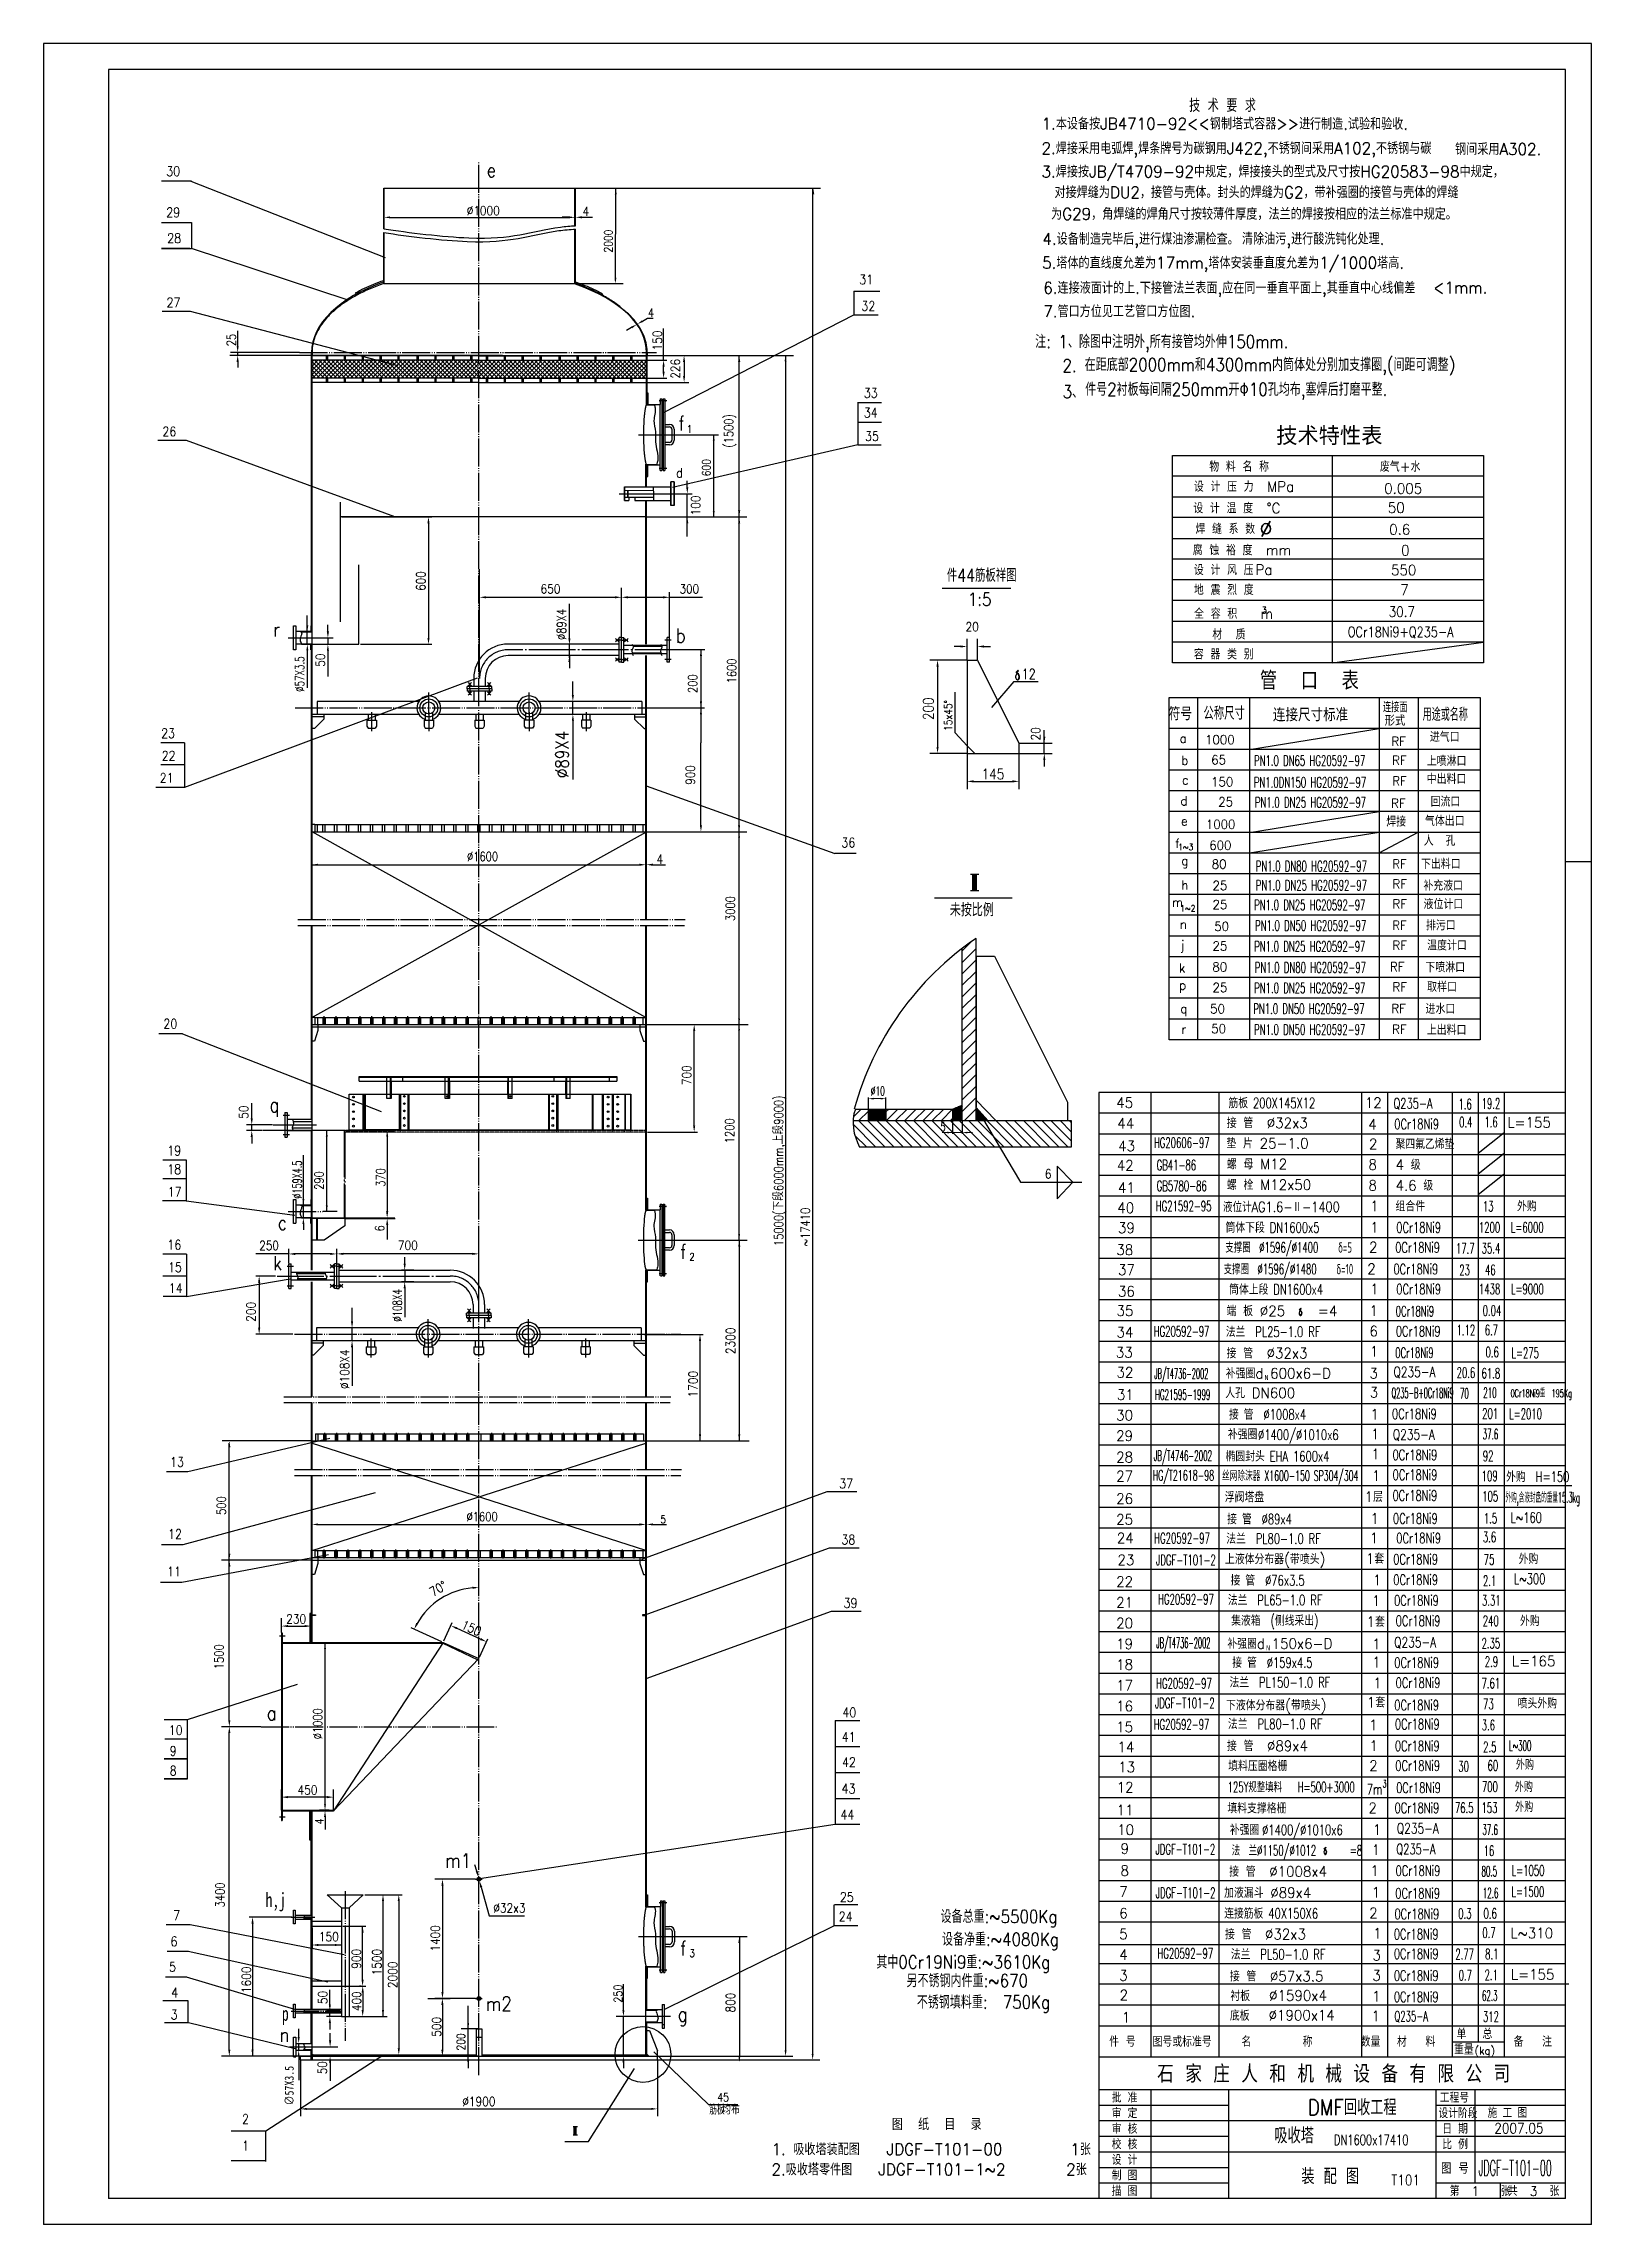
# Model space of a CAD drawing. Extents: x 19034 to 73803, y 21953 to 127295.
# Drawn here: x 64271 to 64868, y 51427 to 52268 of the extents above; entities that cross this region are included whole.
import ezdxf
from ezdxf.enums import TextEntityAlignment as Align

# ---------------------------------------------------------------- set-up
doc = ezdxf.new("R2010")
doc.units = 0
doc.header["$LTSCALE"] = 0.6
doc.header["$MEASUREMENT"] = 0
for name, pattern in [('D-1', [34, 30, -1.5, 1, -1.5]), ('D-2', [10.3, 8, -1, 0.3, -1]), ('HIDDEN', [0.375, 0.25, -0.125]), ('SDX', [22, 18, -1, 0.5, -1, 0.5, -1])]:
    doc.linetypes.add(name, pattern=pattern)
doc.layers.get('0').update_dxf_attribs({"linetype": 'CONTINUOUS'})
doc.layers.get('DEFPOINTS').update_dxf_attribs({"linetype": 'CONTINUOUS'})
for name, color, linetype in [('1', 1, 'CONTINUOUS'), ('2', 2, 'D-1'), ('3', 3, 'D-2')]:
    doc.layers.add(name, color=color, linetype=linetype)
doc.styles.add('HZ', font='simplex', dxfattribs={"width": 0.85, "bigfont": 'hztxt'})
doc.styles.add('HZTXT', font='romans', dxfattribs={"width": 0.85, "bigfont": 'HZTXT'})
doc.styles.add('HZTXT1', font='TXT.shx', dxfattribs={"bigfont": 'HZTXT1'})
doc.dimstyles.new('HOR', dxfattribs={"dimtxt": 3.5, "dimasz": 2.5, "dimexe": 3, "dimexo": 0.06, "dimgap": 1.9, "dimtad": 1, "dimlfac": 20, "dimzin": 0, "dimdsep": 46, "dimtxsty": 'HZTXT', "dimcen": 0.09, "dimclrd": 1, "dimclre": 1, "dimclrt": 1, "dimaunit": 1, "dimadec": 0, "dimazin": 0, "dimtfac": 1, "dimtofl": 0, "dimtmove": 2, "dimatfit": 3, "dimfxl": 0, "dimtolj": 1, "dimtzin": 0, "dimarcsym": 0})
pattern_1 = [(45, (59432.544317, 54356.07164), (-0.01626345597, 0.01626345597), []), (135, (59432.544317, 54356.07164), (-0.01626345597, -0.01626345597), [])]
pattern_2 = [(45, (60328.613, 54447.8428), (-1.767767, 1.767767), [])]

msp = doc.modelspace()

# ---------------------------------------------------------------- texts
at = {"color": 1, "style": 'HZTXT'}
for s, height, rotation, width, p in [('2000', 3.22, 89.94257296, 0.8, (64490.45425, 52187.59936)), ('25', 3.5, 90, 0.8, (64345.15208, 52151.45581)), ('150', 3.5, 90, 0.85, (64509.53063, 52149.81691)), ('600', 3.22, 90, 0.8, (64528.25438, 52101.3183)), ('∅89X4', 3.5, 90, 0.8, (64472.52071, 52038.15734)), ('200', 3.5, 90, 0.8, (64523.13145, 52017.72662)), ('1600', 3.5, 90, 0.8, (64538.20162, 52021.44236)), ('∅89X4', 5, 90, 0.85, (64473.51291, 51984.94781)), ('3000', 3.5, 90, 0.8, (64537.62077, 51929.79804)), ('15000(下段6000mm,上段9000)', 3.5, 90, 0.8, (64556.27467, 51804.43831)), ('1200', 3.5, 90, 0.8, (64537.39484, 51844.10211)), ('370', 3.5, 90, 0.8, (64402.75747, 51827.31617)), ('~17410', 3.5, 90, 0.8, (64566.57715, 51804.35544)), ('200', 3.5, 90, 0.85, (64352.73291, 51775.22817)), ('∅108X4', 3.5, 90, 0.7, (64409.21531, 51775.24604)), ('∅108X4', 3.5, 90, 0.85, (64388.85924, 51749.28727)), ('500', 3.5, 90, 0.8, (64341.30225, 51700.76745)), ('1500', 3.5, 90, 0.8, (64340.41757, 51641.2759)), ('∅1000', 3.5, 90, 0.8, (64378.46425, 51614.24188)), ('4', 3.22, 90, 0.8, (64378.96272, 51581.47512)), ('3400', 3.5, 90, 0.8, (64340.77416, 51549.42235))]:
    msp.add_text(s, height=height, rotation=rotation, dxfattribs=dict(at, width=width)).set_placement(p)
at = {"color": 1, "style": 'HZ', "width": 1.175189}
msp.add_text('技术特性表', height=7, dxfattribs=at).set_placement((64746.4443, 52113.35785), (64787.4443, 52113.35785), align=Align.FIT)
at = {"color": 1}
for s, height, style, width, p in [('管  口  表', 7, 'HZ', 0.95, (64740.16034, 52018.99422)), ('∅1600', 3.5, 'HZTXT', 0.8, (64434.33108, 51952.93194)), ('∅10', 3.5, 'HZTXT', 0.6, (64590.09177, 51862.52821)), ('5', 3.5, 'HZTXT', 0.6, (64617.05795, 51848.72065)), ('∅1600', 3.5, 'HZTXT', 0.8, (64434.15198, 51698.36174)), ('批 准', 3.6, 'HZ', 0.95, (64683.03891, 51474.16561)), ('工程号', 3.6, 'HZ', 0.95, (64809.53891, 51474.16561)), ('审 定', 3.6, 'HZ', 0.95, (64683.03891, 51468.16561)), ('审 核', 3.6, 'HZ', 0.95, (64683.03891, 51462.16561)), ('校 核', 3.6, 'HZ', 0.95, (64683.03891, 51456.16561)), ('设 计', 3.6, 'HZ', 0.95, (64683.03891, 51450.16561)), ('制 图', 3.6, 'HZ', 0.95, (64683.03891, 51444.16561)), ('描 图', 3.6, 'HZ', 0.95, (64683.03891, 51438.16561))]:
    msp.add_text(s, height=height, dxfattribs=dict(at, style=style, width=width)).set_placement(p)
at = {"color": 1, "width": 0.8}
msp.add_text('∅57X3.5', height=3.5, rotation=90, dxfattribs=at).set_placement((64367.48387, 51473.05889))
at = {"color": 7, "style": 'HZ', "width": 0.95}
msp.add_text('石 家 庄 人 和 机 械 设 备 有 限 公 司', height=6.75, dxfattribs=at).set_placement((64700.57118, 51481.81143))
at = {"color": 1, "attachment_point": 5, "style": 'HZTXT'}
for s, insert, char_height in [('%%C1000', (64440.61018, 52203.74645), 3.5), ('4', (64480.16693, 52203.47034), 3.5), ('4', (64505.32958, 52164.35346), 3.22), ('650', (64466.56865, 52057.88846), 3.5), ('300', (64520.08568, 52057.88846), 3.5), ('4', (64508.69834, 51953.65107), 3.5), ('6', (64658.54111, 51832.2911), 3.5), ('250', (64357.96522, 51804.66196), 3.5), ('700', (64411.48225, 51804.69365), 3.5), ('5', (64509.96407, 51699.08951), 3), ('\\A1;230', (64368.41163, 51660.64884), 3.5), ('450', (64372.79007, 51594.71027), 3.5), ('\\A1;%%c32x3', (64450.65305, 51549.1856), 3.5), ('150', (64381.03029, 51538.0813), 3.5), ('%%C1900', (64438.8851, 51474.56304), 3.5)]:
    msp.add_mtext(s, dxfattribs=dict(at, insert=insert, char_height=char_height))
for s, insert, char_height, rotation in [('226', (64514.71723, 52142.78661), 3.5, 90), ('\\A1;100', (64522.51492, 52090.07722), 3.5, 90), ('600', (64416.51602, 52060.91954), 3.5, 90), ('50', (64377.73548, 52030.44329), 3.5, 90), ('900', (64520.48868, 51986.11774), 3.5, 90), ('700', (64519.06141, 51870.31623), 3.5, 90), ('50', (64348.15743, 51856.07176), 3.5, 90), ('2300', (64535.957, 51767.90657), 3.5, 90), ('1700', (64521.54306, 51751.181), 3.5, 90), ('70°', (64423.20286, 51672.34461), 3.5, 30.22076068), ('150', (64436.05445, 51657.11526), 3.5, 335.57459974), ('\\A1;1400', (64422.08115, 51537.47619), 3.5, 90), ('900', (64391.67295, 51529.56653), 3.5, 90), ('1500', (64399.54174, 51528.31964), 3.5, 90), ('2000', (64405.64144, 51523.41774), 3.5, 90), ('1600', (64349.22794, 51521.49737), 3.5, 90), ('50', (64378.68891, 51514.6809), 3.5, 90), ('400', (64391.71967, 51513.20525), 3.5, 90), ('\\A1;250', (64492.58889, 51516.1696), 3.22, 90), ('800', (64535.9606, 51512.6933), 3.5, 90)]:
    msp.add_mtext(s, dxfattribs=dict(at, insert=insert, char_height=char_height, rotation=rotation))
at = {"layer": '1'}
for s, height, style, width, p in [('技 术 要 求', 5, 'HZTXT', 0.85, (64712.88832, 52241.82884)), ('1.本设备按JB4710-92<<钢制塔式容器>>进', 4.5, 'HZ', 0.95, (64655.94853, 52235.03275)), ('行制造.试验和验收.', 4.5, 'HZ', 0.95, (64759.46138, 52234.95459)), ('2.焊接采用电弧焊,焊条牌号为碳钢用J422,不锈钢间采用A102,不锈钢与碳', 4.5, 'HZ', 0.95, (64655.94853, 52225.56417)), ('   钢间采用A302.', 4.5, 'HZ', 0.95, (64805.92579, 52225.24241)), ('30', 3.68, 'HZ', 0.85, (64318.32128, 52217.08602)), ('e', 5.52, 'HZTXT', 0.85, (64441.88084, 52216.62246)), ('3.焊接按JB/T4709-92中规定，焊接接头的型式及尺寸按HG20583-98中规定，', 4.5, 'HZ', 0.95, (64655.94853, 52216.57473)), ('对接焊缝为DU2，接管与壳体。封头的焊缝为G2，带补强圈的接管与壳体的焊缝', 4.5, 'HZ', 0.95, (64660.96049, 52208.57473)), ('29', 3.68, 'HZ', 0.85, (64318.31867, 52201.24678)), ('为G29，角焊缝的焊角尺寸按较薄件厚度，法兰的焊接按相应的法兰标准中规定。', 4.5, 'HZ', 0.95, (64659.62397, 52200.2409)), ('28', 3.68, 'HZ', 0.85, (64318.69485, 52191.29372)), ('4.设备制造完毕后,进行煤油渗漏检查。', 4.5, 'HZ', 0.95, (64656.28266, 52190.60794)), ('清除油污,进行酸洗钝化处理.', 4.5, 'HZ', 0.95, (64733.25797, 52190.66202)), ('5.塔体的直线度允差为17mm,塔体安装垂直度允差为1/1000塔高.', 4.5, 'HZ', 0.95, (64656.16319, 52181.38804)), ('31', 3.68, 'HZ', 0.85, (64585.63033, 52175.37752)), ('6.连接液面计的上.下接管法兰表面,应在同一垂直平面上,其垂直中心线偏差', 4.5, 'HZ', 0.95, (64656.61934, 52171.73296)), ('   <1mm.', 4.5, 'HZ', 0.95, (64797.42125, 52171.85796)), ('27', 3.68, 'HZ', 0.85, (64318.40983, 52166.48675)), ('32', 3.68, 'HZ', 0.85, (64586.46037, 52165.14989)), ('7.管口方位见工艺管口方位图.', 4.5, 'HZ', 0.95, (64656.61934, 52162.66761)), ('注: 1、除图中注明外,所有接管均外伸150mm.', 5, 'HZTXT', 0.85, (64653.48232, 52150.75914)), ('2.', 5, 'HZTXT', 0.85, (64664.02279, 52141.47471)), ('在距底部2000mm和4300mm内筒体处分别加支撑圈,(间距可调整)', 5, 'HZTXT', 0.85, (64672.59157, 52141.86989)), ('33', 3.68, 'HZ', 0.85, (64587.388, 52131.61157)), ('3、', 5, 'HZTXT', 0.85, (64664.08221, 52131.44747)), ('件号2衬板每间隔250mm开Φ10孔均布,塞焊后打磨平整.', 5, 'HZTXT', 0.85, (64672.76835, 52132.33816)), ('34', 3.68, 'HZ', 0.85, (64587.3744, 52123.98796)), ('26', 3.68, 'HZ', 0.85, (64316.82255, 52116.75497)), ('f', 5.52, 'HZTXT', 0.85, (64515.86906, 52119.00042)), ('1', 2.8704, 'HZ', 0.85, (64519.18382, 52118.11939)), ('35', 3.68, 'HZ', 0.85, (64587.87337, 52114.93828)), ('d', 3.68, 'HZ', 0.85, (64515.01736, 52100.78826)), ('物 料 名 称', 4, 'HZ', 0.95, (64720.65422, 52103.08998)), ('废气+水', 4, 'HZ', 0.95, (64786.47898, 52103.05658)), ('设 计 压 力  MPa', 4, 'HZ', 0.95, (64714.71233, 52095.35785)), ('0.005', 4, 'HZ', 0.95, (64788.11599, 52094.58785)), ('设 计 温 度  %%dC', 4, 'HZ', 0.95, (64714.51089, 52087.04653)), ('焊 缝 系 数', 4, 'HZ', 0.95, (64715.30652, 52079.06101)), ('%%c', 6, 'HZ', 0.95, (64740.06004, 52078.06101)), ('50', 4, 'HZ', 0.95, (64789.5212, 52087.20299)), ('腐 蚀 裕 度  mm', 4, 'HZ', 0.95, (64714.27632, 52070.84941)), ('0.6', 4, 'HZ', 0.95, (64790.0305, 52078.80026)), ('0', 4, 'HZ', 0.95, (64794.63504, 52070.74805)), ('设 计 风 压  ', 4, 'HZ', 0.95, (64714.71234, 52063.22531)), ('Pa', 4, 'HZ', 0.95, (64738.47989, 52063.28543)), ('550', 4, 'HZ', 0.95, (64790.74358, 52063.12394)), ('件44筋板祥图', 5, 'HZTXT', 0.8, (64619.43408, 52060.62044)), ('地 震 烈 度', 4, 'HZ', 0.95, (64714.7539, 52055.57845)), ('7', 4, 'HZ', 0.95, (64794.28051, 52055.52148)), ('1:5', 5, 'HZTXT', 0.85, (64627.50357, 52051.39461)), ('全 容 积   m', 4, 'HZ', 0.95, (64714.80798, 52046.33863)), ('3', 2.5, 'HZ', 0.95, (64740.80101, 52048.4446)), ('r', 5.52, 'HZTXT', 0.85, (64359.57159, 52039.46564)), ('b', 5.52, 'HZTXT', 0.85, (64514.87314, 52037.14046)), (' 材  质', 4, 'HZ', 0.95, (64719.1988, 52038.33863)), ('OCr18Ni9+Q235-A', 4, 'HZ', 0.8, (64774.0117, 52039.29042)), ('容 器 类 别', 4, 'HZ', 0.95, (64714.71233, 52030.70624)), ('12', 4, 'HZTXT', 0.8, (64648.232, 52023.03386)), ('23', 3.68, 'HZ', 0.85, (64316.33851, 52000.36055)), ('a', 3.5, 'HZ', 0.95, (64709.22124, 51998.4666)), ('1000', 3.5, 'HZ', 0.95, (64719.02028, 51997.98137)), ('RF', 3.5, 'HZ', 0.95, (64790.90172, 51997.32987)), ('进气口', 3.5, 'HZ', 0.95, (64805.72516, 51998.93156)), ('22', 3.68, 'HZ', 0.85, (64316.53793, 51991.67198)), ('b', 3.5, 'HZ', 0.95, (64709.85826, 51990.01429)), ('65', 3.5, 'HZ', 0.95, (64721.3764, 51990.21259)), ('PN1.0 DN65 HG20592-97', 4, 'HZ', 0.6, (64737.91708, 51989.65132)), ('RF', 3.5, 'HZ', 0.95, (64791.17078, 51990.0058)), ('上喷淋口', 3.5, 'HZ', 0.95, (64804.54413, 51989.62255)), ('21', 3.68, 'HZ', 0.85, (64315.78354, 51983.16653)), ('c', 3.5, 'HZ', 0.95, (64710.13143, 51982.44022)), ('150', 3.5, 'HZ', 0.95, (64721.3491, 51981.71807)), ('PN1.0DN150 HG20592-97', 4, 'HZ', 0.6, (64737.84889, 51981.28574)), ('RF', 3.5, 'HZ', 0.95, (64791.23945, 51982.07689)), ('中出料口', 3.5, 'HZ', 0.95, (64804.52678, 51982.71404)), ('d', 3.5, 'HZ', 0.95, (64709.53624, 51974.39423)), ('25', 3.5, 'HZ', 0.95, (64724.09142, 51973.99953)), ('PN1.0 DN25 HG20592-97', 4, 'HZ', 0.6, (64738.23704, 51973.5532)), ('RF', 3.5, 'HZ', 0.95, (64790.79542, 51973.45297)), ('回流口', 3.5, 'HZ', 0.95, (64806.02476, 51973.95178)), ('e', 3.5, 'HZ', 0.95, (64709.70931, 51966.60065)), ('1000', 3.5, 'HZ', 0.95, (64719.31988, 51965.35482)), ('焊接', 3.5, 'HZ', 0.95, (64788.92825, 51966.258)), ('气体出口', 3.5, 'HZ', 0.95, (64803.80889, 51966.5018)), ('36', 3.68, 'HZ', 0.85, (64578.73142, 51958.20368)), ('f', 3.5, 'HZ', 0.95, (64707.49587, 51958.01429)), ('1~3', 2.5, 'HZTXT', 0.85, (64708.66709, 51957.08778)), ('600', 3.5, 'HZ', 0.95, (64720.64528, 51957.27658)), ('人  孔', 3.5, 'HZ', 0.95, (64803.38261, 51958.8826)), ('g', 3.5, 'HZ', 0.95, (64709.89576, 51951.32845)), ('80', 3.5, 'HZ', 0.95, (64721.5926, 51949.98884)), ('PN1.0 DN80 HG20592-97', 4, 'HZ', 0.6, (64738.56399, 51948.95507)), ('RF', 3.5, 'HZ', 0.95, (64791.23945, 51950.02206)), ('下出料口', 3.5, 'HZ', 0.95, (64802.2964, 51949.90676)), ('h', 3.5, 'HZ', 0.95, (64709.89576, 51941.89443)), ('25', 3.5, 'HZ', 0.95, (64721.88547, 51941.74753)), ('PN1.0 DN25 HG20592-97', 4, 'HZ', 0.6, (64738.56841, 51941.57754)), ('RF', 3.5, 'HZ', 0.95, (64791.32131, 51942.30357)), ('补充液口', 3.5, 'HZ', 0.95, (64803.2273, 51941.5499)), ('未按比例', 5, 'HZTXT', 0.85, (64620.55524, 51931.61822)), ('m', 3.5, 'HZ', 0.95, (64706.23037, 51935.26568)), ('1~2', 2.5, 'HZTXT', 0.85, (64709.46667, 51933.43223)), ('25', 3.5, 'HZ', 0.95, (64721.88547, 51934.40547)), ('PN1.0 DN25 HG20592-97', 4, 'HZ', 0.6, (64737.98962, 51934.00139)), ('RF', 3.5, 'HZ', 0.95, (64791.32131, 51934.645)), ('液位计口', 3.5, 'HZ', 0.95, (64803.33112, 51934.40927)), ('n', 3.5, 'HZ', 0.95, (64709.29239, 51926.8314)), ('50', 3.5, 'HZ', 0.95, (64722.59344, 51925.95982)), ('PN1.0 DN50 HG20592-97', 4, 'HZ', 0.6, (64738.30298, 51926.0622)), ('RF', 3.5, 'HZ', 0.95, (64791.23945, 51926.36348)), ('排污口', 3.5, 'HZ', 0.95, (64804.22718, 51926.21139)), ('j', 3.5, 'HZ', 0.95, (64709.62913, 51918.83545)), ('25', 3.5, 'HZ', 0.95, (64721.88547, 51918.40547)), ('PN1.0 DN25 HG20592-97', 4, 'HZ', 0.6, (64737.98962, 51918.00139)), ('RF', 3.5, 'HZ', 0.95, (64791.32131, 51918.645)), ('温度计口', 3.5, 'HZ', 0.95, (64804.69827, 51918.50678)), ('k', 3.5, 'HZ', 0.95, (64709.00883, 51909.96055)), ('80', 3.5, 'HZ', 0.95, (64721.8458, 51910.35504)), ('PN1.0 DN80 HG20592-97', 4, 'HZ', 0.6, (64738.18239, 51909.88001)), ('RF', 3.5, 'HZ', 0.95, (64790.35903, 51910.38826)), ('下喷淋口', 3.5, 'HZ', 0.95, (64804.0168, 51910.07642)), ('p', 3.5, 'HZ', 0.95, (64709.01531, 51903.32242)), ('25', 3.5, 'HZ', 0.95, (64721.89129, 51902.4094)), ('PN1.0 DN25 HG20592-97', 4, 'HZ', 0.6, (64737.99545, 51902.00532)), ('RF', 3.5, 'HZ', 0.95, (64791.32713, 51902.64893)), ('取样口', 3.5, 'HZ', 0.95, (64804.70409, 51902.51071)), ('20', 3.68, 'HZ', 0.85, (64317.21093, 51888.34346)), ('q', 3.5, 'HZ', 0.95, (64709.47467, 51894.22935)), ('50', 3.5, 'HZ', 0.95, (64720.98115, 51894.18881)), ('50', 3.5, 'HZ', 0.95, (64721.38613, 51886.51408)), ('PN1.0 DN50 HG20592-97', 4, 'HZ', 0.6, (64737.62699, 51893.94448)), ('PN1.0 DN50 HG20592-97', 4, 'HZ', 0.6, (64737.92681, 51885.95281)), ('RF', 3.5, 'HZ', 0.95, (64790.88069, 51894.29897)), ('RF', 3.5, 'HZ', 0.95, (64791.18051, 51886.3073)), ('进水口', 3.5, 'HZ', 0.95, (64804.0707, 51894.0275)), ('上出料口', 3.5, 'HZ', 0.95, (64804.55386, 51885.92404)), ('r', 3.5, 'HZ', 0.95, (64709.86799, 51886.31578)), ('q', 5.52, 'HZTXT', 0.85, (64358.12887, 51856.1293)), ('45', 4, 'HZ', 0.95, (64684.77291, 51857.75381)), ('筋板 200X145X12', 4, 'HZ', 0.7, (64728.04346, 51857.61992)), ('12', 4, 'HZ', 0.95, (64780.64284, 51857.6961)), ('Q235-A', 4, 'HZ', 0.7, (64791.67474, 51857.46888)), ('1.6', 4, 'HZ', 0.6, (64816.76421, 51857.16712)), ('19.2', 4, 'HZ', 0.6, (64825.7014, 51857.43247)), ('44', 4, 'HZ', 0.95, (64685.19398, 51849.80068)), ('接 管  %%c32x3', 4, 'HZ', 0.95, (64727.40425, 51849.95524)), ('4', 4, 'HZ', 0.95, (64781.9847, 51849.40263)), ('0Cr18Ni9', 4, 'HZ', 0.7, (64792.00369, 51849.47592)), ('0.4', 4, 'HZ', 0.6, (64817.01443, 51850.25392)), ('1.6', 4, 'HZ', 0.6, (64826.76774, 51850.26917)), ('L=155', 4, 'HZ', 0.95, (64835.65379, 51850.10971)), ('19', 3.68, 'HZ', 0.85, (64318.6979, 51839.42267)), ('43', 4, 'HZ', 0.95, (64685.50394, 51841.05699)), ('HG20606-97', 4, 'HZ', 0.6, (64699.2962, 51842.31109)), ('垫 片 25-1.0', 4, 'HZ', 0.95, (64727.25666, 51842.07533)), ('2', 4, 'HZ', 0.95, (64782.24498, 51841.84744)), ('聚四氟乙烯垫', 4, 'HZ', 0.7, (64792.49275, 51841.82515)), ('18', 3.68, 'HZ', 0.85, (64318.6979, 51832.23158)), ('42', 4, 'HZ', 0.95, (64684.95235, 51833.56671)), ('GB41-86', 4, 'HZ', 0.6, (64700.33139, 51833.65984)), ('螺 母 M12', 4, 'HZ', 0.95, (64727.44122, 51834.07533)), ('8', 4, 'HZ', 0.95, (64782.03538, 51833.84744)), ('4 级', 4, 'HZ', 0.95, (64792.49275, 51833.82515)), ('17', 3.68, 'HZ', 0.85, (64318.89732, 51823.54302)), ('41', 4, 'HZ', 0.95, (64685.41181, 51824.98119)), ('GB5780-86', 4, 'HZ', 0.6, (64700.33139, 51825.65984)), ('螺 栓 M12x50', 4, 'HZ', 0.95, (64727.44112, 51826.07533)), ('8', 4, 'HZ', 0.95, (64782.03538, 51825.84744)), ('4.6 级', 4, 'HZ', 0.95, (64792.49275, 51825.82515)), ('c', 5.52, 'HZTXT', 0.85, (64361.31975, 51810.67216)), ('40', 4, 'HZ', 0.95, (64685.16705, 51817.19122)), ('HG21592-95', 4, 'HZ', 0.6, (64700.01061, 51817.88132)), ('液位计AG1.6-Ⅱ-1400', 4, 'HZ', 0.8, (64725.94378, 51817.52962)), ('筒体下段 DN1600x5', 4, 'HZ', 0.7, (64726.92623, 51809.59255)), ('1', 4, 'HZ', 0.95, (64782.69172, 51817.84744)), ('组合件', 4, 'HZ', 0.95, (64792.49275, 51817.82515)), ('13', 4, 'HZ', 0.6, (64826.20172, 51817.80207)), ('外购', 4, 'HZ', 0.95, (64839.35908, 51817.85249)), ('16', 3.68, 'HZ', 0.85, (64318.78211, 51803.12709)), ('39', 4, 'HZ', 0.95, (64685.41181, 51809.48502)), ('支撑圈  %%C1596/%%C1400   δ=5', 4, 'HZ', 0.6, (64726.86982, 51801.9096)), ('2', 4, 'HZ', 0.95, (64782.26775, 51802.02122)), ('1', 4, 'HZ', 0.95, (64782.71525, 51809.61646)), ('0Cr18Ni9', 4, 'HZ', 0.7, (64792.34548, 51801.92468)), ('0Cr18Ni9', 4, 'HZ', 0.7, (64792.77068, 51809.60858)), ('35.4', 4, 'HZ', 0.6, (64825.6933, 51801.60368)), ('L=6000', 4, 'HZ', 0.6, (64836.99159, 51809.65048)), ('15', 3.68, 'HZ', 0.85, (64318.98152, 51794.43852)), ('k', 5.52, 'HZTXT', 0.85, (64359.50272, 51795.09213)), ('f', 5.52, 'HZTXT', 0.85, (64516.53126, 51799.50425)), ('2', 2.8704, 'HZ', 0.85, (64520.07658, 51798.88066)), ('38', 4, 'HZ', 0.95, (64684.80402, 51801.00289)), ('37', 4, 'HZ', 0.95, (64685.44261, 51793.27524)), ('支撑圈  %%C1596/%%C1480   δ=10', 4, 'HZ', 0.6, (64726.20012, 51793.55566)), ('2', 4, 'HZ', 0.95, (64781.59804, 51793.66728)), ('0Cr18Ni9', 4, 'HZ', 0.7, (64791.67577, 51793.57074)), ('17.7', 4, 'HZ', 0.6, (64815.78136, 51801.5289)), ('46', 4, 'HZ', 0.6, (64826.99326, 51793.24974)), ('14', 3.68, 'HZ', 0.85, (64319.27213, 51786.35634)), ('36', 4, 'HZ', 0.95, (64685.40172, 51784.98918)), ('筒体上段 DN1600x4', 4, 'HZ', 0.7, (64728.32137, 51785.72783)), ('1', 4, 'HZ', 0.95, (64782.73343, 51785.84656)), ('0Cr18Ni9', 4, 'HZ', 0.7, (64792.78886, 51785.83867)), ('23', 4, 'HZ', 0.6, (64817.08131, 51793.17497)), ('L=9000', 4, 'HZ', 0.6, (64837.00978, 51785.88057)), ('35', 4, 'HZ', 0.95, (64684.85012, 51777.49891)), ('端 板 %%C25    =4', 4, 'HZ', 0.95, (64727.32821, 51777.42025)), ('1', 4, 'HZ', 0.95, (64782.48537, 51777.52424)), ('0Cr18Ni9', 4, 'HZ', 0.6, (64792.55384, 51777.31337)), ('0.04', 4, 'HZ', 0.6, (64826.07723, 51777.5779)), ('34', 4, 'HZ', 0.95, (64684.85012, 51769.22805)), ('HG20592-97', 4, 'HZ', 0.6, (64699.21651, 51769.56584)), ('法兰  PL25-1.0 RF', 4, 'HZ', 0.7, (64727.01296, 51769.38389)), ('6', 4, 'HZ', 0.95, (64782.42317, 51769.64046)), ('0Cr18Ni9', 4, 'HZ', 0.7, (64792.58863, 51769.59336)), ('1.12', 4, 'HZ', 0.6, (64816.02511, 51770.02691)), ('6.7', 4, 'HZ', 0.6, (64826.90254, 51770.0661)), ('33', 4, 'HZ', 0.95, (64684.60537, 51761.43809)), ('接 管  %%c32x3', 4, 'HZ', 0.95, (64727.32821, 51761.14743)), ('1', 4, 'HZ', 0.95, (64782.60504, 51761.83334)), ('0Cr18Ni9', 4, 'HZ', 0.6, (64792.38514, 51761.31337)), ('0.6', 4, 'HZ', 0.6, (64827.21675, 51761.5779)), ('L=275', 4, 'HZ', 0.6, (64837.23025, 51761.27967)), ('32', 4, 'HZ', 0.95, (64684.85012, 51753.73188)), ('JB/T4736-2002', 4, 'HZ', 0.4, (64699.42183, 51753.24454)), ('补强圈d 600x6-D', 4, 'HZ', 0.95, (64727.02314, 51753.36635)), ('3', 4, 'HZ', 0.95, (64782.42225, 51753.40477)), ('Q235-A', 4, 'HZ', 0.75, (64791.65049, 51753.92963)), ('20.6', 4, 'HZ', 0.6, (64816.05203, 51753.61905)), ('61.8', 4, 'HZ', 0.6, (64825.67758, 51753.39977)), ('31', 4, 'HZ', 0.95, (64684.99544, 51745.13422)), ('HG21595-1999', 4, 'HZ', 0.5, (64699.7303, 51745.16455)), ('人孔 DN600', 4, 'HZ', 0.95, (64726.80508, 51745.80986)), ('3', 4, 'HZ', 0.95, (64782.54907, 51746.06896)), ('Q235-B+0Cr18Ni9', 4, 'HZ', 0.4, (64790.96339, 51745.82168)), ('70', 4, 'HZ', 0.5, (64817.35085, 51745.63571)), ('210', 4, 'HZ', 0.5, (64826.35506, 51745.91602)), ('0Cr18Ni9重  195Kg', 3, 'HZ', 0.5, (64836.85104, 51746.18071)), ('30', 4, 'HZ', 0.95, (64684.73616, 51737.21219)), ('接 管  %%C1008x4', 4, 'HZ', 0.7, (64728.24858, 51737.51282)), ('1', 4, 'HZ', 0.95, (64782.81074, 51737.58393)), ('0Cr18Ni9', 4, 'HZ', 0.7, (64791.12834, 51737.72478)), ('201', 4, 'HZ', 0.6, (64825.91493, 51737.82714)), ('L=2010', 4, 'HZ', 0.6, (64836.35312, 51737.74588)), ('29', 4, 'HZ', 0.95, (64684.73616, 51729.30208)), ('补强圈', 4, 'HZ', 0.7, (64727.83908, 51729.92149)), ('%%C1400/%%C1010x6', 4, 'HZ', 0.7, (64739.45261, 51729.68153)), ('1', 4, 'HZ', 0.95, (64783.02413, 51729.93559)), ('Q235-A', 4, 'HZ', 0.75, (64791.48641, 51729.76464)), ('37.6', 4, 'HZ', 0.5, (64826.13736, 51729.91638)), ('13', 3.68, 'HZ', 0.85, (64319.80181, 51719.33121)), ('28', 4, 'HZ', 0.95, (64684.73616, 51721.03123)), ('椭圆封头 EHA 1600x4', 4, 'HZ', 0.7, (64726.9271, 51721.37505)), ('1', 4, 'HZ', 0.95, (64783.14695, 51722.23708)), ('0Cr18Ni9', 4, 'HZ', 0.7, (64791.32214, 51721.89673)), ('92', 4, 'HZ', 0.6, (64826.16683, 51721.4852)), ('27', 4, 'HZ', 0.95, (64684.73616, 51713.71561)), ('丝网除沫器 X1600-150 SP304/304', 4, 'HZ', 0.55, (64725.52808, 51713.89162)), ('1', 4, 'HZ', 0.95, (64783.3634, 51713.87194)), ('0Cr18Ni9', 4, 'HZ', 0.7, (64791.34102, 51714.23152)), ('109', 4, 'HZ', 0.6, (64825.72266, 51713.8113)), ('外购  H=150', 4, 'HZ', 0.7, (64835.15099, 51713.49723)), ('26', 4, 'HZ', 0.95, (64684.73616, 51705.03123)), ('浮阀塔盘', 4, 'HZ', 0.95, (64726.6135, 51705.65344)), ('1层', 4, 'HZ', 0.95, (64780.58095, 51705.79886)), ('0Cr18Ni9', 4, 'HZ', 0.7, (64791.31085, 51706.25976)), ('105', 4, 'HZ', 0.6, (64825.92984, 51705.97181)), ('外购,含液封盘的重量15.3kg', 4, 'HZ', 0.4, (64834.91073, 51705.51315)), ('25', 4, 'HZ', 0.95, (64684.73616, 51697.03123)), ('接 管  %%C89x4', 4, 'HZ', 0.7, (64727.53519, 51697.1687)), ('1', 4, 'HZ', 0.95, (64782.7892, 51697.39095)), ('0Cr18Ni9', 4, 'HZ', 0.7, (64791.49814, 51697.38066)), ('1.5', 4, 'HZ', 0.6, (64826.56865, 51697.49461)), ('L~160', 4, 'HZ', 0.7, (64836.83731, 51697.74998)), ('12', 3.68, 'HZ', 0.85, (64319.01839, 51691.54235)), ('24', 4, 'HZ', 0.95, (64684.98353, 51689.83998)), ('HG20592-97', 4, 'HZ', 0.6, (64699.38571, 51689.79456)), ('法兰  PL80-1.0 RF', 4, 'HZ', 0.7, (64727.18216, 51689.61261)), ('1', 4, 'HZ', 0.95, (64782.59238, 51689.86919)), ('0Cr18Ni9', 4, 'HZ', 0.7, (64792.75783, 51689.82209)), ('3.6', 4, 'HZ', 0.6, (64826.19432, 51690.25564)), ('11', 3.68, 'HZ', 0.85, (64318.6188, 51677.12043)), ('23', 4, 'HZ', 0.95, (64685.23088, 51681.4356)), ('JDGF-T101-2', 4, 'HZ', 0.6, (64700.09908, 51681.3792)), ('上液体分布器(带喷头)', 4, 'HZ', 0.95, (64726.68521, 51681.75043)), ('1套', 4, 'HZ', 0.95, (64781.04008, 51681.94484)), ('0Cr18Ni9', 4, 'HZ', 0.7, (64791.58608, 51681.66029)), ('75', 4, 'HZ', 0.6, (64826.51617, 51681.55239)), ('外购', 4, 'HZ', 0.95, (64839.97032, 51681.79093)), ('22', 4, 'HZ', 0.95, (64684.73616, 51673.03123)), ('接 管  %%C76x3.5', 4, 'HZ', 0.7, (64728.86173, 51673.53583)), ('1', 4, 'HZ', 0.95, (64783.74293, 51673.62837)), ('0Cr18Ni9', 4, 'HZ', 0.7, (64791.60739, 51673.74779)), ('2.1', 4, 'HZ', 0.6, (64826.20861, 51673.36384)), ('L~300', 4, 'HZ', 0.7, (64838.16385, 51674.11711)), ('21', 4, 'HZ', 0.95, (64684.73616, 51665.03123)), ('HG20592-97', 4, 'HZ', 0.6, (64700.89931, 51666.25323)), ('法兰  PL65-1.0 RF', 4, 'HZ', 0.7, (64727.79652, 51665.92104)), ('集液箱  (侧线采出)', 4, 'HZ', 0.7, (64729.09077, 51658.01048)), ('1', 4, 'HZ', 0.95, (64783.35677, 51665.6527)), ('0Cr18Ni9', 4, 'HZ', 0.7, (64791.92618, 51665.78687)), ('3.31', 4, 'HZ', 0.6, (64825.83996, 51665.77323)), ('20', 4, 'HZ', 0.95, (64684.73616, 51657.03123)), ('1套', 4, 'HZ', 0.95, (64781.33595, 51657.58688)), ('0Cr18Ni9', 4, 'HZ', 0.7, (64792.5491, 51657.92259)), ('240', 4, 'HZ', 0.6, (64826.14348, 51657.91095)), ('外购', 4, 'HZ', 0.95, (64840.49642, 51657.90356)), ('19', 4, 'HZ', 0.95, (64684.73616, 51649.03123)), ('JB/T4736-2002', 4, 'HZ', 0.4, (64700.20343, 51649.43278)), ('补强圈d 150x6-D', 4, 'HZ', 0.95, (64727.61202, 51649.12684)), ('接 管  %%C159x4.5', 4, 'HZ', 0.7, (64729.50503, 51641.80646)), ('1', 4, 'HZ', 0.95, (64783.42348, 51648.96203)), ('1', 4, 'HZ', 0.95, (64783.49556, 51641.98859)), ('0Cr18Ni9', 4, 'HZ', 0.7, (64791.99958, 51641.78652)), ('Q235-A', 4, 'HZ', 0.75, (64792.02531, 51649.6658)), ('2.35', 4, 'HZ', 0.6, (64825.68029, 51649.26029)), ('2.9', 4, 'HZ', 0.6, (64826.91433, 51642.17836)), ('L=165', 4, 'HZ', 0.95, (64837.39568, 51642.38774)), ('18', 4, 'HZ', 0.95, (64684.73616, 51641.03123)), ('HG20592-97', 4, 'HZ', 0.6, (64700.13114, 51633.79074)), ('法兰  PL150-1.0 RF', 4, 'HZ', 0.7, (64728.43983, 51634.19166)), ('1', 4, 'HZ', 0.95, (64783.86824, 51633.92332)), ('0Cr18Ni9', 4, 'HZ', 0.7, (64792.51596, 51634.0224)), ('7.61', 4, 'HZ', 0.6, (64825.64929, 51633.84061)), ('17', 4, 'HZ', 0.95, (64684.73616, 51633.03123)), ('16', 4, 'HZ', 0.95, (64684.73616, 51625.03123)), ('JDGF-T101-2', 4, 'HZ', 0.6, (64699.68368, 51626.20898)), ('下液体分布器(带喷头)', 4, 'HZ', 0.95, (64727.09762, 51625.38327)), ('1套', 4, 'HZ', 0.95, (64781.4425, 51626.48954)), ('0Cr18Ni9', 4, 'HZ', 0.7, (64791.99958, 51625.4108)), ('73', 4, 'HZ', 0.6, (64826.26341, 51625.83871)), ('喷头外购', 4, 'HZ', 0.95, (64839.5734, 51626.12406)), ('a', 5.52, 'HZTXT', 0.85, (64357.07214, 51621.55267)), ('40', 3.68, 'HZ', 0.85, (64579.10359, 51622.76665)), ('15', 4, 'HZ', 0.95, (64684.73616, 51617.03123)), ('HG20592-97', 4, 'HZ', 0.6, (64699.16874, 51617.97861)), ('法兰  PL80-1.0 RF', 4, 'HZ', 0.7, (64727.8235, 51618.16511)), ('1', 4, 'HZ', 0.95, (64782.29483, 51617.74698)), ('0Cr18Ni9', 4, 'HZ', 0.7, (64792.22664, 51618.07536)), ('3.6', 4, 'HZ', 0.6, (64825.73793, 51617.70084)), ('10', 3.68, 'HZ', 0.85, (64319.25774, 51615.90857)), ('41', 3.68, 'HZ', 0.85, (64578.85229, 51613.2538)), ('14', 4, 'HZ', 0.95, (64685.22412, 51609.25766)), ('接 管  %%C89x4', 4, 'HZ', 0.95, (64727.46307, 51609.71464)), ('1', 4, 'HZ', 0.95, (64782.4235, 51609.73822)), ('0Cr18Ni9', 4, 'HZ', 0.7, (64792.22664, 51609.66481)), ('2.5', 4, 'HZ', 0.6, (64826.25412, 51609.29536)), ('L~300', 4, 'HZ', 0.5, (64836.25409, 51609.76567)), ('9', 3.68, 'HZ', 0.85, (64319.6389, 51607.91755)), ('8', 3.68, 'HZ', 0.85, (64319.6389, 51600.3038)), ('42', 3.68, 'HZ', 0.85, (64578.96995, 51603.59779)), ('13', 4, 'HZ', 0.95, (64685.51137, 51601.50688)), ('填料压圈格栅', 4, 'HZ', 0.95, (64727.93328, 51601.96255)), ('2', 4, 'HZ', 0.95, (64782.34533, 51602.08128)), ('0Cr18Ni9', 4, 'HZ', 0.7, (64792.40076, 51602.07339)), ('30', 4, 'HZ', 0.6, (64816.69645, 51601.7742)), ('外购', 4, 'HZ', 0.65, (64838.89499, 51602.49013)), ('43', 3.68, 'HZ', 0.85, (64578.79977, 51593.34807)), ('12', 4, 'HZ', 0.95, (64684.93686, 51593.75511)), ('125Y规整填料   H=500+3000', 4, 'HZ', 0.6, (64727.71445, 51593.79168)), ('7m', 4, 'HZ', 0.7, (64781.40319, 51592.94486)), ('3', 2.8, 'HZ', 0.5, (64787.54554, 51595.69735)), ('0Cr18Ni9', 4, 'HZ', 0.7, (64792.71195, 51593.55398)), ('700', 4, 'HZ', 0.6, (64825.80956, 51593.94093)), ('外购', 4, 'HZ', 0.65, (64838.46941, 51593.92917)), ('44', 3.68, 'HZ', 0.85, (64578.37202, 51583.31864)), ('11', 4, 'HZ', 0.95, (64684.8974, 51584.94518)), ('填料支撑格栅', 4, 'HZ', 0.95, (64727.62756, 51585.67455)), ('2', 4, 'HZ', 0.95, (64782.03961, 51585.79328)), ('0Cr18Ni9', 4, 'HZ', 0.7, (64792.09504, 51585.78539)), ('76.5', 4, 'HZ', 0.6, (64815.40053, 51585.82245)), ('外购', 4, 'HZ', 0.65, (64838.58928, 51586.20213)), ('10', 4, 'HZ', 0.95, (64685.11757, 51577.34361)), ('补强圈', 4, 'HZ', 0.7, (64728.58608, 51577.36209)), ('%%C1400/%%C1010x6', 4, 'HZ', 0.7, (64741.05402, 51577.27737)), ('1', 4, 'HZ', 0.95, (64783.77112, 51577.37619)), ('Q235-A', 4, 'HZ', 0.75, (64792.99937, 51577.90105)), ('37.6', 4, 'HZ', 0.5, (64825.97433, 51577.35698)), ('m1', 5.52, 'HZTXT', 0.85, (64425.87386, 51564.70736)), ('9', 4, 'HZ', 0.95, (64686.45224, 51570.08104)), ('JDGF-T101-2', 4, 'HZ', 0.6, (64699.91064, 51569.83891)), ('法  兰%%c1150/%%c1012      =8', 4, 'HZ', 0.6, (64729.28049, 51569.38069)), ('1', 4, 'HZ', 0.95, (64783.28214, 51569.62032)), ('Q235-A', 4, 'HZ', 0.7, (64792.82241, 51569.87642)), ('8', 4, 'HZ', 0.95, (64686.42053, 51561.59278)), ('接 管  %%C1008x4', 4, 'HZ', 0.95, (64728.34047, 51561.26172)), ('1', 4, 'HZ', 0.95, (64782.79863, 51561.61658)), ('0Cr18Ni9', 4, 'HZ', 0.7, (64792.49332, 51561.56204)), ('80.5', 4, 'HZ', 0.5, (64825.64118, 51561.36114)), ('L=1050', 4, 'HZ', 0.6, (64837.30908, 51561.63344)), ('25', 3.68, 'HZ', 0.85, (64578.13526, 51551.51765)), ('7', 4, 'HZ', 0.95, (64685.9453, 51553.53213)), ('JDGF-T101-2', 4, 'HZ', 0.6, (64699.99134, 51553.02278)), ('加液漏斗 %%C89x4', 4, 'HZ', 0.95, (64726.37124, 51553.08463)), ('1', 4, 'HZ', 0.95, (64783.30545, 51553.23332)), ('0Cr18Ni9', 4, 'HZ', 0.7, (64792.38089, 51552.82534)), ('12.6', 4, 'HZ', 0.5, (64826.148, 51552.97788)), ('L=1500', 4, 'HZ', 0.6, (64837.25661, 51553.45974)), ('7', 3.68, 'HZ', 0.85, (64320.98096, 51544.48333)), ('24', 3.68, 'HZ', 0.85, (64577.71043, 51544.05614)), ('设备总重:~5500Kg  ', 5, 'HZTXT', 0.85, (64616.95986, 51543.40138)), ('6', 4, 'HZ', 0.95, (64685.91359, 51545.14946)), ('连接筋板 40X150X6', 4, 'HZ', 0.7, (64726.39563, 51545.0829)), ('2', 4, 'HZ', 0.95, (64782.32706, 51545.28427)), ('0Cr18Ni9', 4, 'HZ', 0.7, (64792.07042, 51544.86636)), ('0.3', 4, 'HZ', 0.6, (64816.6832, 51545.01578)), ('0.6', 4, 'HZ', 0.6, (64826.41001, 51545.10443)), ('6', 3.68, 'HZ', 0.85, (64319.97773, 51534.4702)), ('设备净重:~4080Kg', 5, 'HZTXT', 0.85, (64617.53892, 51534.61806)), ('5', 4, 'HZ', 0.95, (64685.91359, 51537.14946)), ('接 管  %%C32x3', 4, 'HZ', 0.95, (64726.7143, 51537.08751)), ('1', 4, 'HZ', 0.95, (64783.89582, 51537.44237)), ('0Cr18Ni9', 4, 'HZ', 0.7, (64791.81096, 51537.0915)), ('0.7', 4, 'HZ', 0.6, (64825.97275, 51537.62364)), ('L~310', 4, 'HZ', 0.95, (64836.82913, 51537.48186)), ('5', 3.68, 'HZ', 0.85, (64319.41413, 51524.63162)), ('f', 5.52, 'HZTXT', 0.85, (64516.57392, 51530.90058)), ('3', 2.8704, 'HZ', 0.85, (64520.11924, 51530.27699)), ('其中0Cr19Ni9重:~3610Kg', 5, 'HZTXT', 0.85, (64592.22298, 51525.80575)), ('4', 4, 'HZ', 0.95, (64685.91359, 51529.14946)), ('HG20592-97', 4, 'HZ', 0.6, (64700.64214, 51529.6487)), ('法兰  PL50-1.0 RF', 4, 'HZ', 0.7, (64728.95083, 51529.31651)), ('3', 4, 'HZ', 0.95, (64783.58538, 51528.96658)), ('0Cr18Ni9', 4, 'HZ', 0.7, (64791.821, 51529.48855)), ('2.77', 4, 'HZ', 0.6, (64815.55691, 51529.3722)), ('8.1', 4, 'HZ', 0.6, (64827.0385, 51529.42502)), ('另不锈钢内件重:~670', 5, 'HZTXT', 0.85, (64603.83728, 51518.63981)), ('3', 4, 'HZ', 0.95, (64685.91359, 51521.14946)), ('接 管  %%c57x3.5', 4, 'HZ', 0.95, (64728.59041, 51520.86603)), ('3', 4, 'HZ', 0.95, (64783.54677, 51521.1393)), ('0Cr18Ni9', 4, 'HZ', 0.7, (64791.82099, 51521.07799)), ('0.7', 4, 'HZ', 0.6, (64816.83143, 51521.22882)), ('2.1', 4, 'HZ', 0.6, (64826.828, 51521.38819)), ('L=155', 4, 'HZ', 0.95, (64836.99973, 51521.54563)), ('4', 3.68, 'HZ', 0.85, (64320.2397, 51514.68702)), ('m2', 5.52, 'HZTXT', 0.85, (64441.54399, 51509.47309)), ('不锈钢填料重:  750Kg', 5, 'HZTXT', 0.85, (64607.8198, 51510.37128)), ('2', 4, 'HZ', 0.95, (64686.06674, 51513.57563)), ('衬板', 4, 'HZ', 0.95, (64728.78036, 51513.30163)), ('  %%C1590x4', 4, 'HZ', 0.95, (64738.48861, 51513.4331)), ('1', 4, 'HZ', 0.95, (64783.45305, 51513.12892)), ('0Cr18Ni9', 4, 'HZ', 0.7, (64791.82099, 51512.88163)), ('62.3', 4, 'HZ', 0.5, (64825.8255, 51513.36221)), ('3', 3.68, 'HZ', 0.85, (64320.00065, 51506.20667)), ('g', 5.52, 'HZTXT', 0.85, (64515.56721, 51505.46281)), ('1', 4, 'HZ', 0.95, (64686.91941, 51505.03123)), ('底板', 4, 'HZ', 0.95, (64728.59041, 51505.70882)), ('  %%C1900x14', 4, 'HZ', 0.95, (64738.29866, 51505.84029)), ('1', 4, 'HZ', 0.95, (64783.26309, 51505.53611)), ('Q235-A', 4, 'HZ', 0.6, (64792.06662, 51505.44547)), ('单', 4, 'HZ', 0.95, (64816.03891, 51498.66561)), ('总', 4, 'HZ', 0.95, (64826.03891, 51498.66561)), ('312', 4, 'HZ', 0.6, (64826.20366, 51505.30974)), ('n', 5.52, 'HZTXT', 0.85, (64361.99225, 51497.52858)), ('件 号', 4, 'HZ', 0.95, (64682.03891, 51495.66561)), ('图号或标准号', 4, 'HZ', 0.95, (64698.77622, 51495.66561)), ('名       称', 4, 'HZ', 0.95, (64733.03891, 51495.66561)), ('数量', 4, 'HZ', 0.95, (64779.03891, 51495.66561)), ('材', 4, 'HZ', 0.95, (64793.03891, 51495.66561)), ('料', 4, 'HZ', 0.95, (64804.03891, 51495.66561)), ('重量', 4, 'HZ', 0.95, (64815.03891, 51492.66561)), ('(kg)', 3, 'HZ', 0.95, (64823.03891, 51492.66561)), ('备', 4, 'HZ', 0.95, (64838.03891, 51495.66561)), ('注', 4, 'HZ', 0.95, (64849.03891, 51495.66561)), ('45', 3.22, 'HZTXT', 0.8, (64530.92208, 51474.57723)), ('2', 3.68, 'HZ', 0.85, (64347.55074, 51465.99168)), ('筋板', 3.68, 'HZ', 0.6, (64527.73923, 51469.5326)), ('均布', 3.22, 'HZTXT', 0.8, (64532.63928, 51469.64959)), ('      DMF回收工程', 6, 'HZTXT', 0.85, (64735.94048, 51469.28639)), ('施 工 图', 3.5, 'HZ', 0.85, (64828.01389, 51468.30793)), ('图  纸  目  录', 4.5, 'HZ', 0.95, (64598.18087, 51463.51038)), ('吸收塔', 6, 'HZTXT', 0.85, (64745.7311, 51458.4142)), ('DN1600x17410', 4, 'HZ', 0.7, (64768.71671, 51457.75101)), ('2007.05', 4, 'HZTXT', 0.85, (64830.59251, 51462.24829)), ('1', 3.68, 'HZ', 0.85, (64347.55074, 51455.64256)), ('1. 吸收塔装配图   JDGF-T101-00       1张', 4.5, 'HZ', 0.95, (64551.77783, 51453.90164)), ('2.吸收塔零件图   JDGF-T101-1~2      2张', 4.5, 'HZ', 0.95, (64551.77783, 51446.10332)), ('装 配 图', 6, 'HZTXT', 0.85, (64756.15093, 51442.69715)), ('JDGF-T101-00', 6, 'HZTXT', 0.45, (64824.53604, 51445.93797))]:
    msp.add_text(s, height=height, dxfattribs=dict(at, style=style, width=width)).set_placement(p)
at = {"layer": '1', "color": 1}
for s, height, style, width, p in [('(1500)', 3.5, 'HZTXT', 0.8, (64537.03336, 52112.31753)), ('∅57X3.5', 3.5, 'HZTXT1', 0.7, (64371.53747, 52018.185)), ('∅159X4.5', 3.5, 'HZTXT1', 0.65, (64370.56982, 51822.76425)), ('290', 3.5, 'HZTXT', 0.8, (64379.00739, 51826.12581)), ('6', 3.5, 'HZTXT', 0.8, (64402.36558, 51810.11403)), ('200', 3.22, 'HZTXT', 0.8, (64433.57584, 51494.21719))]:
    msp.add_text(s, height=height, rotation=90, dxfattribs=dict(at, style=style, width=width)).set_placement(p)
at = {"layer": '1', "style": 'HZTXT', "width": 0.85}
msp.add_text('15x45%%d', height=3, rotation=90, dxfattribs=at).set_placement((64621.42668, 52003.10149))
at = {"layer": '1'}
for s, height, style, width, p, p2 in [('符号', 5, 'HZ', 0.929752, (64704.99518, 52007.22703), (64713.99518, 52007.22703)), ('公称尺寸', 5, 'HZ', 0.804829, (64718.39337, 52007.45984), (64734.39337, 52007.45984)), ('连接面', 4, 'HZ', 0.800672, (64787.66522, 52010.3184), (64797.09393, 52010.3184)), ('形式', 4, 'HZ', 1.020408, (64788.26706, 52005.08559), (64796.26706, 52005.08559)), ('用途或名称', 5, 'HZ', 0.697382, (64802.93446, 52006.99422), (64820.3969, 52006.99422)), ('HG/T21618-98', 4, 'HZTXT', 0.51007, (64698.81119, 51714.02606), (64722.51729, 51714.02606))]:
    msp.add_text(s, height=height, dxfattribs=dict(at, style=style, width=width)).set_placement(p, p2, align=Align.FIT)
at = {"layer": '1', "style": 'HZ'}
for s, height, rotation, width, p, p2 in [('连接尺寸标准', 5, 0.1994989, 0.967323, (64745.19883, 52006.7614), (64774.25703, 52006.86258)), ('JB/T4746-2002', 4, 359.99833543, 0.460568, (64699.19649, 51721.58969), (64721.7424, 51721.58904))]:
    msp.add_text(s, height=height, rotation=rotation, dxfattribs=dict(at, width=width)).set_placement(p, p2, align=Align.FIT)
at = {"layer": '1', "style": 'HZ', "width": 0.6}
for s, p in [('1200', (64832.88223, 51809.65947)), ('1438', (64832.90041, 51785.88957)), ('60', (64832.11046, 51602.12429)), ('153', (64831.80475, 51585.83629)), ('16', (64830.5887, 51569.26887))]:
    msp.add_text(s, height=4, dxfattribs=at).set_placement(p, align=Align.RIGHT)
at = {"layer": '1', "ltscale": 5}
for p in [(64741.93473, 51752.73786), (64742.52361, 51648.49835)]:
    msp.add_text('N', height=2, dxfattribs=at).set_placement(p)
at = {"layer": '1', "color": 1, "style": 'HZ'}
for s, height, width, p in [('37', 3.68, 0.85, (64577.89, 51711.03916)), ('38', 3.68, 0.85, (64578.75492, 51689.39617)), ('39', 3.68, 0.85, (64579.5673, 51664.94686)), ('设计阶段', 3.6, 0.95, (64809.03891, 51468.16561)), ('日 期', 3.6, 0.95, (64810.53891, 51462.16561)), ('比 例', 3.6, 0.95, (64810.53891, 51456.16561)), ('图 号', 4.2, 0.95, (64810.03891, 51446.66561)), ('第  1   张', 3.6, 0.95, (64813.38401, 51438.16561)), ('共  3  张', 3.6, 0.95, (64835.82374, 51438.16561))]:
    msp.add_text(s, height=height, dxfattribs=dict(at, width=width)).set_placement(p)
at = {"layer": '1', "width": 0.7}
for s, p in [('h,j', (64356.63518, 51549.516)), ('p', (64362.94967, 51505.66233))]:
    msp.add_text(s, height=5.52, dxfattribs=at).set_placement(p)
at = {"layer": '1', "insert": (64794.92584, 52049.05622), "char_height": 4, "attachment_point": 5, "style": 'HZ'}
msp.add_mtext('30.7', dxfattribs=at)
at = {"layer": '1', "color": 1, "attachment_point": 5, "rotation": 90, "style": 'HZTXT'}
for s, insert, char_height in [('\\A1;200', (64612.27795, 52011.66181), 4), ('\\A1;20', (64653.67375, 52001.95667), 3.5), ('\\A1;500', (64422.57541, 51503.37145), 3.5), ('\\A1;50', (64378.54262, 51487.59297), 3.5)]:
    msp.add_mtext(s, dxfattribs=dict(at, insert=insert, char_height=char_height))
at = {"layer": '1', "color": 1, "insert": (64637.20125, 51986.45198), "char_height": 4, "attachment_point": 5, "style": 'HZTXT'}
msp.add_mtext('145', dxfattribs=at)
at = {"layer": '1', "insert": (64781.53108, 51446.22836), "char_height": 4, "width": 56, "attachment_point": 1, "style": 'HZ'}
msp.add_mtext('    T101', dxfattribs=at)

# ---------------------------------------------------------------- blocks, each defined once
blk = doc.blocks.new('R1')
at = {"layer": '1'}
for p, q in [((-0.58, 0.35), (-0.58, 5.35)), ((-0.38, 0.35), (-0.38, 5.35)), ((-0.18, 0.35), (-0.18, 5.35)), ((0.02, 0.35), (0.02, 5.35)), ((0.22, 0.35), (0.22, 5.35)), ((0.42, 0.35), (0.42, 5.35)), ((0.62, 0.35), (0.62, 5.35))]:
    blk.add_line(p, q, dxfattribs=at)
for points in [[(1.32, 5.35), (0.62, 5.35), (-0.58, 5.35), (-1.28, 5.35)], [(1.32, 0.35), (0.62, 0.35), (-0.58, 0.35), (-1.28, 0.35)]]:
    blk.add_lwpolyline(points, dxfattribs=at)
blk = doc.blocks.new('1')
at = {"layer": '1'}
blk.add_blockref('R1', (-0.09, 0.55), dxfattribs=at)
blk = doc.blocks.new('*D37')
at = {"layer": '1', "color": 1, "lineweight": -2}
for p, q in [((64624.7, 52035.67), (64622.2, 52035.67)), ((64627.2, 52030.48), (64627.2, 52038.67)), ((64631.2, 52030.48), (64631.2, 52038.67)), ((64633.7, 52035.67), (64636.2, 52035.67))]:
    blk.add_line(p, q, dxfattribs=at)
at = {"layer": '1', "color": 1}
for points in [[(64624.7, 52036.09), (64624.7, 52035.25), (64627.2, 52035.67)], [(64633.7, 52036.09), (64633.7, 52035.25), (64631.2, 52035.67)]]:
    blk.add_solid(points, dxfattribs=at)
at = {"layer": 'DEFPOINTS', "color": 0}
for p in [(64631.2, 52035.67), (64627.2, 52030.42), (64631.2, 52030.42)]:
    blk.add_point(p, dxfattribs=at)
at = {"layer": '1', "color": 1, "insert": (64629.2, 52043.27), "char_height": 3.5, "attachment_point": 5, "style": 'HZTXT'}
blk.add_mtext('\\A1;20', dxfattribs=at)
blk = doc.blocks.new('0')
at = {"layer": '1'}
for p, q in [((-0.7, 3.8), (0.3, 4.7)), ((-0.1, 3.1), (-0.7, 3.8)), ((-0.6, 3.7), (0.4, 4.6)), ((0.1, 3.2), (-0.6, 3.7)), ((0, 3.1), (-0.6, 3.7)), ((-0.5, 3.7), (0.5, 4.5)), ((0.3, 0.2), (0.1, 0)), ((0.5, 0.1), (0.1, 0)), ((0.3, 4.7), (0.5, 4.5))]:
    blk.add_line(p, q, dxfattribs=at)
for centre, radius, start, end in [((1.1, 1.5), 2, 124.3529, 221.2026), ((0, 0.5), 0.5, 221.2026, 318.7974), ((-1.1, 1.5), 1.9, 318.7974, 55.6471), ((-1.1, 1.5), 2, 318.7974, 55.6471), ((-1.1, 1.5), 2.1, 318.7974, 55.6471)]:
    blk.add_arc(centre, radius, start, end, dxfattribs=at)
blk = doc.blocks.new('X')
for p, q in [((-1.1, 1.1), (1.1, -1.1)), ((-1.1, -1.1), (1.1, 1.1))]:
    blk.add_line(p, q)

# ---------------------------------------------------------------- dimensions: what is measured, and where the dimension line sits
at = {"layer": '1'}
dim = msp.add_linear_dim(base=(64631.20125, 52035.67037), p1=(64627.20125, 52030.41806), p2=(64631.20125, 52030.41806), text='20', dimstyle='HOR', dxfattribs=at)
dim.commit()
dim.dimension.update_dxf_attribs({"geometry": '*D37', "text_midpoint": (64629.20125, 52043.27037)})

# ---------------------------------------------------------------- hatches: boundary and pattern name
at = {"layer": '1'}
h = msp.add_hatch(dxfattribs=at)
h.set_pattern_fill('ANSI31', color=256, scale=25, style=0)
h.set_pattern_definition([(45, (58846.0858, 54686.1606), (-2.2097087, 2.2097087), [])])
h.paths.add_polyline_path([(64625.34535, 51852.87049), (64630.68746, 51852.87049), (64630.68746, 51923.11114, 0.014009563), (64625.34535, 51919.23267)])
h = msp.add_hatch(dxfattribs=at)
h.set_pattern_fill('ANSI31', color=256, scale=20, style=0)
h.set_pattern_definition(pattern_2)
edge = h.paths.add_edge_path()
edge.add_spline(control_points=[(64584.17293, 51857.27691), (64584.17293, 51857.27691), (64583.5967, 51855.80156), (64583.30142, 51854.31907), (64583.23009, 51852.87049)], knot_values=[91.730612302, 91.730612302, 91.730612302, 91.730612302, 91.826233183, 95.765990271, 95.765990271, 95.765990271, 95.765990271], degree=3, periodic=0)
edge.add_line((64583.23009, 51852.87049), (64589.14217, 51852.87049))
edge.add_line((64589.14217, 51852.87049), (64589.14217, 51857.27691))
edge.add_line((64589.14217, 51857.27691), (64584.17293, 51857.27691))
h = msp.add_hatch(dxfattribs=at)
h.set_pattern_fill('ANSI37', color=256, scale=1.8, style=0)
h.set_pattern_definition([(45, (60328.613, 54447.8428), (-0.159099026, 0.159099026), []), (135, (60328.613, 54447.8428), (-0.159099026, -0.159099026), [])])
h.paths.add_polyline_path([(64595.85632, 51852.87049), (64595.85632, 51857.27691), (64589.14217, 51857.27691), (64589.14217, 51852.87049)])
h = msp.add_hatch(dxfattribs=at)
h.set_pattern_fill('ANSI31', color=256, scale=20, style=0)
h.set_pattern_definition(pattern_2)
h.paths.add_polyline_path([(64621.64077, 51852.87049), (64621.63906, 51857.27691), (64595.85632, 51857.27691), (64595.85632, 51852.87049)])
h = msp.add_hatch(dxfattribs=at)
h.set_pattern_fill('ANSI37', color=256, scale=1.8, style=0)
h.set_pattern_definition([(45, (60003.00059, 54119.50261), (-0.159099026, 0.159099026), []), (135, (60003.00059, 54119.50261), (-0.159099026, -0.159099026), [])])
h.paths.add_polyline_path([(64625.34535, 51858.79092), (64621.63906, 51857.27691), (64625.34535, 51857.27691)])
h = msp.add_hatch(dxfattribs=at)
h.set_pattern_fill('ANSI37', color=256, scale=1.8, style=0)
h.set_pattern_definition([(45, (58159.21267, 55750.465), (-0.159099026, 0.159099026), []), (135, (58159.21267, 55750.465), (-0.159099026, -0.159099026), [])])
h.paths.add_polyline_path([(64625.34535, 51857.27691), (64621.63906, 51857.27691), (64621.64077, 51852.87049), (64625.34535, 51852.87049)])
h.paths.add_polyline_path([(64630.68188, 51857.89856), (64630.68188, 51852.87049), (64635.24505, 51852.87049)])
h = msp.add_hatch(dxfattribs=at)
h.set_pattern_fill('ANSI31', color=256, scale=20, angle=90, style=0)
h.set_pattern_definition([(135, (60328.613, 54447.8428), (-1.767767, -1.767767), [])])
edge = h.paths.add_edge_path()
edge.add_spline(control_points=[(64583.23009, 51852.87049), (64583.0606, 51849.42826), (64584.11627, 51845.9792), (64585.71522, 51842.59841)], knot_values=[95.765990271, 95.765990271, 95.765990271, 95.765990271, 105.127985387, 105.127985387, 105.127985387, 105.127985387], degree=3, periodic=0)
edge.add_line((64585.71522, 51842.59841), (64667.41369, 51842.59841))
edge.add_line((64667.41369, 51842.59841), (64667.41369, 51852.87049))
edge.add_line((64667.41369, 51852.87049), (64583.23009, 51852.87049))
h = msp.add_hatch(dxfattribs=at)
h.set_pattern_fill('ANSI37', color=256, scale=0.184, style=0)
h.set_pattern_definition([(135, (69445.331832, 54356.07164), (0.01626345597, 0.01626345597), []), (45, (69445.331832, 54356.07164), (0.01626345597, -0.01626345597), [])])
h.paths.add_polyline_path([(64374.53807, 51492.39488), (64374.53807, 51492.54567), (64374.94315, 51492.03754), (64374.53807, 51492.03754), (64374.53807, 51492.19261)])
h = msp.add_hatch(dxfattribs=at)
h.set_pattern_fill('ANSI37', color=256, scale=0.184, style=0)
h.set_pattern_definition(pattern_1)
h.paths.add_polyline_path([(64503.33807, 51492.39488), (64503.33807, 51492.54567), (64502.933, 51492.03754), (64503.33807, 51492.03754), (64503.33807, 51492.19261)])
h = msp.add_hatch(dxfattribs=at)
h.set_pattern_fill('ANSI37', color=256, scale=0.184, style=0)
h.set_pattern_definition(pattern_1)
h.paths.add_polyline_path([(64503.61185, 51492.03754), (64504.0551, 51492.03754), (64503.61185, 51492.54011)])

# ---------------------------------------------------------------- linework, layer by layer
for p, q in [((64271.00692, 52268.16561), (64271.00692, 51427.16561)), ((64868.03891, 52268.16561), (64271.00692, 52268.16561)), ((64868.03891, 51427.16561), (64868.03891, 52268.16561)), ((64296.00692, 52258.16561), (64296.00692, 51437.16561)), ((64858.03891, 52258.16561), (64296.00692, 52258.16561)), ((64858.03891, 51437.16561), (64858.03891, 52258.16561)), ((64402.19497, 52212.3803), (64476.16297, 52212.3803)), ((64402.19497, 52196.76442), (64402.19497, 52212.3803)), ((64402.37897, 52196.73587), (64402.37897, 52212.3803)), ((64475.97897, 52197.93516), (64475.97897, 52212.3803)), ((64476.16297, 52197.93917), (64476.16297, 52212.3803)), ((64402.19497, 52175.67686), (64402.19497, 52195.28994)), ((64402.37897, 52175.67686), (64402.37897, 52195.26175)), ((64475.97897, 52175.67686), (64475.97897, 52196.56202)), ((64476.16297, 52175.67686), (64476.16297, 52196.56237)), ((64402.19497, 52175.67686), (64476.16389, 52175.67686)), ((64374.34264, 52041.4707), (64374.35407, 52149.07229)), ((64374.53807, 52032.25825), (64374.53807, 52149.07229)), ((64374.54897, 52149.07229), (64374.54897, 52147.92229)), ((64374.54897, 52147.92229), (64503.76297, 52147.92229)), ((64448.06787, 52147.92229), (64374.54897, 52147.92229)), ((64438.93807, 52147.73829), (64374.54897, 52147.73829)), ((64438.93807, 52146.08229), (64374.54897, 52146.08229)), ((64380.02297, 52147.73829), (64380.02297, 52146.08229)), ((64380.48297, 52147.73371), (64380.48297, 52146.08229)), ((64386.92297, 52147.73829), (64386.92297, 52146.08229)), ((64387.38297, 52147.73371), (64387.38297, 52146.08229)), ((64393.82297, 52147.73829), (64393.82297, 52146.08229)), ((64394.28297, 52147.73371), (64394.28297, 52146.08229)), ((64400.72297, 52147.73829), (64400.72297, 52146.08229)), ((64401.18297, 52147.73371), (64401.18297, 52146.08229)), ((64407.62297, 52147.73829), (64407.62297, 52146.08229)), ((64408.08297, 52147.73371), (64408.08297, 52146.08229)), ((64414.98297, 52147.73371), (64414.98297, 52146.08229)), ((64415.44297, 52147.73829), (64415.44297, 52146.08229)), ((64421.88297, 52147.73371), (64421.88297, 52146.08229)), ((64422.34297, 52147.73829), (64422.34297, 52146.08229)), ((64428.78297, 52147.73371), (64428.78297, 52146.08229)), ((64429.24297, 52147.73829), (64429.24297, 52146.08229)), ((64435.68297, 52147.73371), (64435.68297, 52146.08229)), ((64436.14297, 52147.73829), (64436.14297, 52146.08229)), ((64438.93807, 52147.73829), (64503.57897, 52147.73829)), ((64438.93807, 52146.08229), (64503.57897, 52146.08229)), ((64441.73318, 52147.73829), (64441.73318, 52146.08229)), ((64442.19318, 52147.73371), (64442.19318, 52146.08229)), ((64448.63318, 52147.73829), (64448.63318, 52146.08229)), ((64449.09318, 52147.73371), (64449.09318, 52146.08229)), ((64455.53318, 52147.73829), (64455.53318, 52146.08229)), ((64455.99318, 52147.73371), (64455.99318, 52146.08229)), ((64462.43318, 52147.73829), (64462.43318, 52146.08229)), ((64462.89318, 52147.73371), (64462.89318, 52146.08229)), ((64469.79318, 52147.73371), (64469.79318, 52146.08229)), ((64470.25318, 52147.73829), (64470.25318, 52146.08229)), ((64476.69318, 52147.73371), (64476.69318, 52146.08229)), ((64477.15318, 52147.73829), (64477.15318, 52146.08229)), ((64483.59318, 52147.73371), (64483.59318, 52146.08229)), ((64484.05318, 52147.73829), (64484.05318, 52146.08229)), ((64490.49318, 52147.73371), (64490.49318, 52146.08229)), ((64490.95318, 52147.73829), (64490.95318, 52146.08229)), ((64497.39318, 52147.73371), (64497.39318, 52146.08229)), ((64497.85318, 52147.73829), (64497.85318, 52146.08229)), ((64503.57897, 52128.99158), (64503.57897, 52149.07229)), ((64503.80895, 52149.07229), (64503.76297, 52147.92229)), ((64503.76297, 52128.99265), (64503.76297, 52147.92229)), ((64438.93807, 52139.18229), (64374.54897, 52139.18229)), ((64438.93807, 52137.52629), (64374.54897, 52137.52629)), ((64380.02297, 52139.18229), (64380.02297, 52137.52629)), ((64380.48297, 52139.17771), (64380.48297, 52137.52629)), ((64386.92297, 52139.18229), (64386.92297, 52137.52629)), ((64387.38297, 52139.17771), (64387.38297, 52137.52629)), ((64393.82297, 52139.18229), (64393.82297, 52137.52629)), ((64394.28297, 52139.17771), (64394.28297, 52137.52629)), ((64400.72297, 52139.18229), (64400.72297, 52137.52629)), ((64401.18297, 52139.17771), (64401.18297, 52137.52629)), ((64407.62297, 52139.18229), (64407.62297, 52137.52629)), ((64408.08297, 52139.17771), (64408.08297, 52137.52629)), ((64414.98297, 52139.17771), (64414.98297, 52137.52629)), ((64415.44297, 52139.18229), (64415.44297, 52137.52629)), ((64421.88297, 52139.17771), (64421.88297, 52137.52629)), ((64422.34297, 52139.18229), (64422.34297, 52137.52629)), ((64428.78297, 52139.17771), (64428.78297, 52137.52629)), ((64429.24297, 52139.18229), (64429.24297, 52137.52629)), ((64435.68297, 52139.17771), (64435.68297, 52137.52629)), ((64436.14297, 52139.18229), (64436.14297, 52137.52629)), ((64438.93807, 52139.18229), (64503.57897, 52139.18229)), ((64438.93807, 52137.52629), (64503.57897, 52137.52629)), ((64441.73318, 52139.18229), (64441.73318, 52137.52629)), ((64442.19318, 52139.17771), (64442.19318, 52137.52629)), ((64448.63318, 52139.18229), (64448.63318, 52137.52629)), ((64449.09318, 52139.17771), (64449.09318, 52137.52629)), ((64455.53318, 52139.18229), (64455.53318, 52137.52629)), ((64455.99318, 52139.17771), (64455.99318, 52137.52629)), ((64462.43318, 52139.18229), (64462.43318, 52137.52629)), ((64462.89318, 52139.17771), (64462.89318, 52137.52629)), ((64469.79318, 52139.17771), (64469.79318, 52137.52629)), ((64470.25318, 52139.18229), (64470.25318, 52137.52629)), ((64476.69318, 52139.17771), (64476.69318, 52137.52629)), ((64477.15318, 52139.18229), (64477.15318, 52137.52629)), ((64483.59318, 52139.17771), (64483.59318, 52137.52629)), ((64484.05318, 52139.18229), (64484.05318, 52137.52629)), ((64490.49318, 52139.17771), (64490.49318, 52137.52629)), ((64490.95318, 52139.18229), (64490.95318, 52137.52629)), ((64497.39318, 52139.17771), (64497.39318, 52137.52629)), ((64497.85318, 52139.18229), (64497.85318, 52137.52629)), ((64503.59514, 52128.99265), (64508.88514, 52128.99265)), ((64503.59514, 52128.85465), (64506.60654, 52128.85465)), ((64503.77914, 52133.45465), (64504.05514, 52133.45465)), ((64504.05514, 52133.45465), (64504.05514, 52128.99265)), ((64511.35402, 52130.34965), (64508.42544, 52130.34965)), ((64511.35402, 52130.34965), (64508.42544, 52130.34965)), ((64508.88514, 52131.15465), (64508.88514, 52128.99265)), ((64508.88514, 52131.15465), (64509.52914, 52131.15465)), ((64508.88514, 52103.55465), (64508.88514, 52128.99265)), ((64509.52914, 52131.15465), (64509.52914, 52103.55465)), ((64509.52914, 52129.77465), (64510.03514, 52129.77465)), ((64509.75914, 52129.77465), (64509.75914, 52104.93465)), ((64509.89714, 52129.77465), (64509.89714, 52104.93465)), ((64510.03514, 52131.15465), (64510.03514, 52103.55465)), ((64510.03514, 52131.15465), (64510.58714, 52131.15465)), ((64510.58714, 52131.15465), (64510.58714, 52103.55465)), ((64510.58714, 52121.26465), (64512.42714, 52121.26465)), ((64510.58714, 52120.34465), (64512.42714, 52120.34465)), ((64513.34714, 52119.42465), (64513.34714, 52115.28465)), ((64514.26714, 52119.42465), (64514.26714, 52115.28465)), ((64512.42714, 52114.36465), (64510.58714, 52114.36465)), ((64512.42714, 52113.44465), (64510.58714, 52113.44465)), ((64706.4443, 52109.35785), (64826.4443, 52109.35785)), ((64706.4443, 52029.35785), (64706.4443, 52109.35785)), ((64768.01956, 52109.35785), (64768.01956, 52029.35785)), ((64826.4443, 52109.35785), (64826.4443, 52029.35785)), ((64374.33934, 52087.03719), (64374.33934, 52106.40163)), ((64374.53807, 52087.03719), (64374.53807, 52106.40163)), ((64503.33807, 52097.20357), (64503.33807, 52105.98866)), ((64503.33807, 52097.20357), (64503.33807, 52103.58199)), ((64503.52207, 52097.20357), (64503.52207, 52103.35665)), ((64503.53681, 52097.20357), (64503.53681, 52105.7305)), ((64503.53824, 52101.25465), (64504.05514, 52101.25465)), ((64503.59514, 52105.85465), (64507.50229, 52105.85465)), ((64503.59514, 52105.71665), (64508.88514, 52105.71665)), ((64504.05514, 52101.25465), (64504.05514, 52105.71665)), ((64511.35402, 52104.35965), (64508.42544, 52104.35965)), ((64511.35402, 52104.35965), (64508.42544, 52104.35965)), ((64508.88514, 52103.55465), (64509.52914, 52103.55465)), ((64509.52914, 52104.93465), (64510.03514, 52104.93465)), ((64510.03514, 52103.55465), (64510.58714, 52103.55465)), ((64503.33807, 52097.20357), (64503.33807, 52098.81061)), ((64503.33807, 52036.6055), (64503.33807, 52092.00357)), ((64503.52207, 52097.20357), (64503.52207, 52098.81061)), ((64503.52207, 52036.6055), (64503.52207, 52092.00357)), ((64367.40843, 52043.5867), (64368.32843, 52043.5867)), ((64367.40843, 52034.3867), (64367.40843, 52043.5867)), ((64368.32843, 52043.5867), (64368.32843, 52034.41503)), ((64374.53807, 52041.4707), (64368.32843, 52041.4707)), ((64370.42512, 52041.2867), (64374.53807, 52041.2867)), ((64374.03243, 52043.5867), (64374.03243, 52041.4707)), ((64374.34287, 52043.5867), (64374.03243, 52043.5867)), ((64368.32843, 52034.3867), (64367.40843, 52034.3867)), ((64374.53539, 52036.5027), (64368.32843, 52036.5027)), ((64370.42512, 52036.6867), (64374.53539, 52036.6867)), ((64374.02954, 52034.38493), (64374.03087, 52036.50093)), ((64374.33666, 52034.38473), (64374.02954, 52034.38493)), ((64374.33934, 51930.34546), (64374.33934, 52036.5027)), ((64493.07318, 52036.6055), (64450.16412, 52036.6055)), ((64493.97318, 52039.1305), (64493.07318, 52039.1305)), ((64493.07318, 52029.6305), (64493.07318, 52039.1305)), ((64493.97318, 52039.1305), (64494.87318, 52039.1305)), ((64493.97318, 52029.6305), (64493.97318, 52039.1305)), ((64493.97318, 52029.6305), (64493.97318, 52039.1305)), ((64511.52084, 52036.0047), (64494.82084, 52036.0047)), ((64494.87318, 52029.6305), (64494.87318, 52039.1305)), ((64511.57318, 52032.78233), (64494.87318, 52032.78233)), ((64509.10365, 52033.1555), (64498.0422, 52033.1555)), ((64509.50596, 52035.6055), (64498.44451, 52035.6055)), ((64511.57318, 52029.6305), (64511.57318, 52039.1305)), ((64512.47318, 52039.1305), (64511.57318, 52039.1305)), ((64512.47318, 52029.6305), (64512.47318, 52039.1305)), ((64374.53807, 51930.34546), (64374.53807, 52032.25825)), ((64493.07318, 52032.1555), (64450.16412, 52032.1555)), ((64493.97318, 52029.6305), (64493.07318, 52029.6305)), ((64493.97318, 52029.6305), (64494.87318, 52029.6305)), ((64503.33807, 51947.117), (64503.33807, 52032.1555)), ((64503.52207, 51947.117), (64503.52207, 52032.1555)), ((64512.47318, 52029.6305), (64511.57318, 52029.6305)), ((64627.20125, 52030.41806), (64631.20125, 52030.41806)), ((64627.20125, 52030.41806), (64627.20125, 51997.41806)), ((64631.20125, 52030.41806), (64647.20125, 51998.41806)), ((64434.4106, 52019.28325), (64434.4106, 52020.18325)), ((64443.9106, 52020.18325), (64434.4106, 52020.18325)), ((64434.4106, 52019.28325), (64434.4106, 52018.38325)), ((64443.9106, 52019.28325), (64434.4106, 52019.28325)), ((64443.9106, 52019.28325), (64434.4106, 52019.28325)), ((64443.9106, 52018.38325), (64434.4106, 52018.38325)), ((64436.9356, 52023.48325), (64436.9356, 52020.18325)), ((64436.9356, 52018.38325), (64436.9356, 52014.28325)), ((64441.3856, 52023.48325), (64441.3856, 52020.18325)), ((64441.3856, 52018.38325), (64441.3856, 52014.28325)), ((64443.9106, 52019.28325), (64443.9106, 52020.18325)), ((64443.9106, 52019.28325), (64443.9106, 52018.38325)), ((64705.16034, 51883.99422), (64705.16034, 52015.99422)), ((64705.16034, 52015.99422), (64825.16034, 52015.99422)), ((64825.16034, 52015.99422), (64825.16034, 51883.99422)), ((64415.72317, 52009.50158), (64374.53807, 52009.50158)), ((64379.1306, 52008.58158), (64374.53807, 52008.58158)), ((64375.4506, 52003.98158), (64379.1306, 52007.66158)), ((64415.72317, 52014.46958), (64376.59179, 52014.46958)), ((64379.1306, 52009.50158), (64379.1306, 52007.66158)), ((64379.1306, 52009.50158), (64379.1306, 52007.66158)), ((64382.85245, 52009.50158), (64382.82693, 52009.50158)), ((64396.16693, 52009.50158), (64396.16693, 52007.20158)), ((64396.65245, 52009.50158), (64396.62693, 52009.50158)), ((64398.92693, 52009.50158), (64398.92693, 52007.20158)), ((64412.75245, 52009.50158), (64412.72693, 52009.50158)), ((64418.21483, 52010.14558), (64418.21483, 52007.20158)), ((64420.97483, 52010.14558), (64420.97483, 52007.20158)), ((64454.39471, 52014.46958), (64423.46649, 52014.46958)), ((64439.1606, 52009.50158), (64423.46649, 52009.50158)), ((64426.43721, 52009.50158), (64426.46273, 52009.50158)), ((64437.75263, 52009.50158), (64437.75263, 52007.20158)), ((64454.39471, 52009.50158), (64439.1606, 52009.50158)), ((64440.51263, 52009.50158), (64440.51263, 52007.20158)), ((64456.88637, 52010.14558), (64456.88637, 52007.20158)), ((64459.64637, 52010.14558), (64459.64637, 52007.20158)), ((64501.7206, 52014.46958), (64462.13803, 52014.46958)), ((64503.33807, 52009.50158), (64462.13803, 52009.50158)), ((64478.93427, 52009.50158), (64478.93427, 52007.20158)), ((64481.69427, 52009.50158), (64481.69427, 52007.20158)), ((64498.9606, 52009.50158), (64498.9606, 52007.66158)), ((64498.9606, 52009.50158), (64498.9606, 52007.66158)), ((64498.9606, 52008.58158), (64503.33807, 52008.58158)), ((64502.6406, 52003.98158), (64498.9606, 52007.66158)), ((64501.7206, 52014.46958), (64501.7206, 52009.50158)), ((64375.4506, 52003.98158), (64374.53807, 52003.98158)), ((64395.70693, 52007.20158), (64399.38693, 52007.20158)), ((64395.70693, 52007.20158), (64395.70693, 52004.90158)), ((64395.70693, 52004.90158), (64396.16693, 52004.21158)), ((64396.16693, 52004.21158), (64398.92693, 52004.21158)), ((64399.38693, 52004.90158), (64398.92693, 52004.21158)), ((64399.38693, 52007.20158), (64399.38693, 52004.90158)), ((64417.75483, 52007.20158), (64421.43483, 52007.20158)), ((64417.75483, 52007.20158), (64417.75483, 52004.90158)), ((64417.75483, 52004.90158), (64418.21483, 52004.21158)), ((64418.21483, 52004.21158), (64420.97483, 52004.21158)), ((64421.43483, 52004.90158), (64420.97483, 52004.21158)), ((64421.43483, 52007.20158), (64421.43483, 52004.90158)), ((64437.29263, 52007.20158), (64440.97263, 52007.20158)), ((64437.29263, 52007.20158), (64437.29263, 52004.90158)), ((64437.29263, 52004.90158), (64437.75263, 52004.21158)), ((64437.75263, 52004.21158), (64440.51263, 52004.21158)), ((64440.97263, 52004.90158), (64440.51263, 52004.21158)), ((64440.97263, 52007.20158), (64440.97263, 52004.90158)), ((64456.42637, 52007.20158), (64456.42637, 52004.90158)), ((64460.10637, 52007.20158), (64456.42637, 52007.20158)), ((64456.42637, 52004.90158), (64456.88637, 52004.21158)), ((64459.64637, 52004.21158), (64456.88637, 52004.21158)), ((64460.10637, 52004.90158), (64459.64637, 52004.21158)), ((64460.10637, 52007.20158), (64460.10637, 52004.90158)), ((64482.15427, 52007.20158), (64478.47427, 52007.20158)), ((64478.47427, 52007.20158), (64478.47427, 52004.90158)), ((64478.47427, 52004.90158), (64478.93427, 52004.21158)), ((64481.69427, 52004.21158), (64478.93427, 52004.21158)), ((64482.15427, 52004.90158), (64481.69427, 52004.21158)), ((64482.15427, 52007.20158), (64482.15427, 52004.90158)), ((64502.6406, 52003.98158), (64503.33807, 52003.98158)), ((64627.20125, 51997.41806), (64630.20125, 51994.41806)), ((64630.20125, 51994.41806), (64647.20125, 51994.41806)), ((64647.20125, 51998.41806), (64647.20125, 51994.41806)), ((64375.68807, 51966.97383), (64374.53807, 51966.97383)), ((64375.68807, 51966.97383), (64502.18807, 51966.97383)), ((64375.68807, 51966.97383), (64375.68807, 51964.21383)), ((64376.46661, 51966.97383), (64376.46661, 51964.21383)), ((64378.53661, 51966.97383), (64378.53661, 51964.21383)), ((64379.45661, 51966.97383), (64379.45661, 51964.21383)), ((64383.13661, 51966.97383), (64383.13661, 51964.21383)), ((64384.05661, 51966.97383), (64384.05661, 51964.21383)), ((64387.73661, 51966.97383), (64387.73661, 51964.21383)), ((64388.65661, 51966.97383), (64388.65661, 51964.21383)), ((64392.33661, 51966.97383), (64392.33661, 51964.21383)), ((64393.25661, 51966.97383), (64393.25661, 51964.21383)), ((64396.93661, 51966.97383), (64396.93661, 51964.21383)), ((64397.85661, 51966.97383), (64397.85661, 51964.21383)), ((64401.53661, 51966.97383), (64401.53661, 51964.21383)), ((64402.45661, 51966.97383), (64402.45661, 51964.21383)), ((64406.13661, 51966.97383), (64406.13661, 51964.21383)), ((64407.05661, 51966.97383), (64407.05661, 51964.21383)), ((64410.73661, 51966.97383), (64410.73661, 51964.21383)), ((64411.65661, 51966.97383), (64411.65661, 51964.21383)), ((64415.33661, 51966.97383), (64415.33661, 51964.21383)), ((64416.25661, 51966.97383), (64416.25661, 51964.21383)), ((64419.93661, 51966.97383), (64419.93661, 51964.21383)), ((64420.85661, 51966.97383), (64420.85661, 51964.21383)), ((64424.53661, 51966.97383), (64424.53661, 51964.21383)), ((64425.45661, 51966.97383), (64425.45661, 51964.21383)), ((64429.13661, 51966.97383), (64429.13661, 51964.21383)), ((64430.05661, 51966.97383), (64430.05661, 51964.21383)), ((64433.73661, 51966.97383), (64433.73661, 51964.21383)), ((64434.65661, 51966.97383), (64434.65661, 51964.21383)), ((64438.33661, 51966.97383), (64438.33661, 51964.21383)), ((64439.25661, 51966.97383), (64439.25661, 51964.21383)), ((64442.93661, 51966.97383), (64442.93661, 51964.21383)), ((64443.85661, 51966.97383), (64443.85661, 51964.21383)), ((64447.53661, 51966.97383), (64447.53661, 51964.21383)), ((64448.45661, 51966.97383), (64448.45661, 51964.21383)), ((64452.13661, 51966.97383), (64452.13661, 51964.21383)), ((64453.05661, 51966.97383), (64453.05661, 51964.21383)), ((64456.87807, 51966.97383), (64456.87807, 51964.21383)), ((64457.79807, 51966.97383), (64457.79807, 51964.21383)), ((64461.47807, 51966.97383), (64461.47807, 51964.21383)), ((64462.39807, 51966.97383), (64462.39807, 51964.21383)), ((64466.07807, 51966.97383), (64466.07807, 51964.21383)), ((64466.99807, 51966.97383), (64466.99807, 51964.21383)), ((64470.67807, 51966.97383), (64470.67807, 51964.21383)), ((64471.59807, 51966.97383), (64471.59807, 51964.21383)), ((64475.27807, 51966.97383), (64475.27807, 51964.21383)), ((64476.19807, 51966.97383), (64476.19807, 51964.21383)), ((64479.87807, 51966.97383), (64479.87807, 51964.21383)), ((64480.79807, 51966.97383), (64480.79807, 51964.21383)), ((64484.47807, 51966.97383), (64484.47807, 51964.21383)), ((64485.39807, 51966.97383), (64485.39807, 51964.21383)), ((64489.07807, 51966.97383), (64489.07807, 51964.21383)), ((64489.99807, 51966.97383), (64489.99807, 51964.21383)), ((64493.67807, 51966.97383), (64493.67807, 51964.21383)), ((64494.59807, 51966.97383), (64494.59807, 51964.21383)), ((64498.27807, 51966.97383), (64498.27807, 51964.21383)), ((64499.19807, 51966.97383), (64499.19807, 51964.21383)), ((64502.18807, 51966.97383), (64502.18807, 51964.21383)), ((64502.18807, 51966.97383), (64503.33807, 51966.97383)), ((64374.53798, 51964.21383), (64503.33807, 51964.21383)), ((64503.33807, 51930.34546), (64503.33807, 51956.41129)), ((64503.52207, 51930.34546), (64503.52207, 51956.41129)), ((64868.03891, 51952.66561), (64858.03891, 51952.66561)), ((64374.33934, 51900.26529), (64374.33934, 51928.04638)), ((64374.53807, 51900.26529), (64374.53807, 51928.04638)), ((64503.33807, 51886.2554), (64503.33807, 51928.04638)), ((64503.52207, 51886.04678), (64503.52207, 51928.04638)), ((64630.71502, 51916.23049), (64630.71502, 51858.15049)), ((64630.71502, 51916.23049), (64637.75502, 51916.23049)), ((64637.75502, 51916.23049), (64665.91502, 51859.91049)), ((64825.16034, 51915.99422), (64705.16034, 51915.99422)), ((64374.32462, 51853.44124), (64374.33934, 51900.26529)), ((64374.53807, 51795.12019), (64374.53807, 51900.26529)), ((64375.68798, 51892.65443), (64374.53798, 51892.65443)), ((64374.53798, 51889.89443), (64503.33798, 51889.89443)), ((64375.68798, 51892.65443), (64502.18798, 51892.65443)), ((64375.68798, 51892.65443), (64375.68798, 51889.89443)), ((64376.60798, 51892.65443), (64376.60798, 51889.89443)), ((64376.83798, 51889.89443), (64376.83798, 51887.59443)), ((64378.67798, 51892.65443), (64378.67798, 51889.89443)), ((64379.59798, 51892.65443), (64379.59798, 51889.89443)), ((64383.27798, 51892.65443), (64383.27798, 51889.89443)), ((64384.19798, 51892.65443), (64384.19798, 51889.89443)), ((64387.87798, 51892.65443), (64387.87798, 51889.89443)), ((64388.79798, 51892.65443), (64388.79798, 51889.89443)), ((64392.47798, 51892.65443), (64392.47798, 51889.89443)), ((64393.39798, 51892.65443), (64393.39798, 51889.89443)), ((64397.07798, 51892.65443), (64397.07798, 51889.89443)), ((64397.99798, 51892.65443), (64397.99798, 51889.89443)), ((64401.67798, 51892.65443), (64401.67798, 51889.89443)), ((64402.59798, 51892.65443), (64402.59798, 51889.89443)), ((64406.27798, 51892.65443), (64406.27798, 51889.89443)), ((64407.19798, 51892.65443), (64407.19798, 51889.89443)), ((64410.87798, 51892.65443), (64410.87798, 51889.89443)), ((64411.79798, 51892.65443), (64411.79798, 51889.89443)), ((64415.47798, 51892.65443), (64415.47798, 51889.89443)), ((64416.39798, 51892.65443), (64416.39798, 51889.89443)), ((64420.07798, 51892.65443), (64420.07798, 51889.89443)), ((64420.99798, 51892.65443), (64420.99798, 51889.89443)), ((64424.67798, 51892.65443), (64424.67798, 51889.89443)), ((64425.59798, 51892.65443), (64425.59798, 51889.89443)), ((64429.27798, 51892.65443), (64429.27798, 51889.89443)), ((64430.19798, 51892.65443), (64430.19798, 51889.89443)), ((64433.87798, 51892.65443), (64433.87798, 51889.89443)), ((64434.79798, 51892.65443), (64434.79798, 51889.89443)), ((64438.47798, 51892.65443), (64438.47798, 51889.89443)), ((64439.39798, 51892.65443), (64439.39798, 51889.89443)), ((64443.07798, 51892.65443), (64443.07798, 51889.89443)), ((64443.99798, 51892.65443), (64443.99798, 51889.89443)), ((64447.67798, 51892.65443), (64447.67798, 51889.89443)), ((64448.59798, 51892.65443), (64448.59798, 51889.89443)), ((64452.27798, 51892.65443), (64452.27798, 51889.89443)), ((64453.19798, 51892.65443), (64453.19798, 51889.89443)), ((64456.87798, 51892.65443), (64456.87798, 51889.89443)), ((64457.79798, 51892.65443), (64457.79798, 51889.89443)), ((64461.47798, 51892.65443), (64461.47798, 51889.89443)), ((64462.39798, 51892.65443), (64462.39798, 51889.89443)), ((64466.07798, 51892.65443), (64466.07798, 51889.89443)), ((64466.99798, 51892.65443), (64466.99798, 51889.89443)), ((64470.67798, 51892.65443), (64470.67798, 51889.89443)), ((64471.59798, 51892.65443), (64471.59798, 51889.89443)), ((64475.27798, 51892.65443), (64475.27798, 51889.89443)), ((64476.19798, 51892.65443), (64476.19798, 51889.89443)), ((64479.87798, 51892.65443), (64479.87798, 51889.89443)), ((64480.79798, 51892.65443), (64480.79798, 51889.89443)), ((64484.47798, 51892.65443), (64484.47798, 51889.89443)), ((64485.39798, 51892.65443), (64485.39798, 51889.89443)), ((64489.07798, 51892.65443), (64489.07798, 51889.89443)), ((64489.99798, 51892.65443), (64489.99798, 51889.89443)), ((64493.67798, 51892.65443), (64493.67798, 51889.89443)), ((64494.59798, 51892.65443), (64494.59798, 51889.89443)), ((64498.27798, 51892.65443), (64498.27798, 51889.89443)), ((64499.19798, 51892.65443), (64499.19798, 51889.89443)), ((64501.03798, 51889.89443), (64501.03798, 51887.59443)), ((64502.18798, 51892.65443), (64502.18798, 51889.89443)), ((64502.18798, 51892.65443), (64503.33798, 51892.65443)), ((64374.53798, 51888.97443), (64503.33798, 51888.97443)), ((64375.45798, 51883.45443), (64374.53798, 51883.45443)), ((64376.83798, 51887.59443), (64375.45798, 51883.45443)), ((64501.03798, 51887.59443), (64502.41798, 51883.45443)), ((64502.41798, 51883.45443), (64503.33798, 51883.45443)), ((64503.33807, 51831.92575), (64503.33807, 51886.2554)), ((64503.52207, 51854.75086), (64503.52207, 51886.04678)), ((64665.91502, 51859.91049), (64665.91502, 51852.87049)), ((64678.03891, 51863.66561), (64678.03891, 51491.66561)), ((64698.03891, 51863.66561), (64698.03891, 51491.66561)), ((64724.38485, 51863.66561), (64724.38485, 51491.66561)), ((64779.38485, 51863.66561), (64779.38485, 51491.66561)), ((64789.38485, 51863.66561), (64789.38485, 51491.66561)), ((64814.38485, 51863.66561), (64814.38485, 51491.66561)), ((64834.38485, 51863.66561), (64834.38485, 51491.66561)), ((64364.05747, 51855.96624), (64364.05747, 51846.46624)), ((64364.05747, 51855.96624), (64364.95747, 51855.96624)), ((64364.95747, 51855.96624), (64364.95747, 51846.46624)), ((64364.95747, 51853.44124), (64374.53807, 51853.44124)), ((64364.95747, 51848.99124), (64374.53807, 51848.99124)), ((64367.02468, 51849.99124), (64374.53807, 51849.99124)), ((64367.42699, 51852.44124), (64374.53807, 51852.44124)), ((64374.30807, 51800.80857), (64374.32322, 51848.99124)), ((64503.52207, 51831.92575), (64503.52207, 51854.75086)), ((64635.99502, 51852.87049), (64665.91502, 51852.87049)), ((64364.05747, 51846.46624), (64364.95747, 51846.46624)), ((64503.33807, 51818.17135), (64503.33807, 51839.7788)), ((64503.53908, 51818.38516), (64503.52207, 51839.7788)), ((64374.30757, 51820.28128), (64374.30757, 51836.01385)), ((64503.57141, 51822.86544), (64503.89612, 51822.86544)), ((64503.89612, 51822.86544), (64503.89612, 51818.40344)), ((64367.41061, 51822.39728), (64368.33061, 51822.39728)), ((64367.41061, 51813.19728), (64367.41061, 51822.39728)), ((64368.33061, 51822.39728), (64368.33061, 51813.2256)), ((64374.53757, 51820.28128), (64368.33061, 51820.28128)), ((64374.53757, 51815.31328), (64368.33061, 51815.31328)), ((64370.4273, 51820.09728), (64374.53757, 51820.09728)), ((64370.4273, 51815.49728), (64374.53757, 51815.49728)), ((64374.03461, 51822.39728), (64374.03461, 51820.28128)), ((64374.31061, 51822.39728), (64374.03461, 51822.39728)), ((64374.03461, 51813.19728), (64374.03461, 51815.31328)), ((64374.30757, 51820.28128), (64374.30757, 51820.60307)), ((64503.56807, 51818.38858), (64508.85807, 51818.38858)), ((64503.56807, 51818.25058), (64506.57947, 51818.25058)), ((64511.32695, 51819.74558), (64508.39837, 51819.74558)), ((64511.32695, 51819.74558), (64508.39837, 51819.74558)), ((64508.85807, 51820.55058), (64508.85807, 51818.38858)), ((64508.85807, 51820.55058), (64509.50207, 51820.55058)), ((64508.85807, 51792.95058), (64508.85807, 51818.38858)), ((64509.50207, 51820.55058), (64509.50207, 51792.95058)), ((64509.50207, 51819.17058), (64510.00807, 51819.17058)), ((64509.73207, 51819.17058), (64509.73207, 51794.33058)), ((64509.87007, 51819.17058), (64509.87007, 51794.33058)), ((64510.00807, 51820.55058), (64510.00807, 51792.95058)), ((64510.00807, 51820.55058), (64510.56007, 51820.55058)), ((64510.56007, 51820.55058), (64510.56007, 51792.95058)), ((64368.33061, 51813.19728), (64367.41061, 51813.19728)), ((64374.31061, 51813.19728), (64374.03461, 51813.19728)), ((64374.30807, 51795.12019), (64374.30807, 51807.7207)), ((64510.60607, 51810.66058), (64512.44607, 51810.66058)), ((64510.60607, 51809.74058), (64512.44607, 51809.74058)), ((64513.36607, 51808.82058), (64513.36607, 51804.68058)), ((64514.28607, 51808.82058), (64514.28607, 51804.68058)), ((64365.57772, 51788.14519), (64365.57772, 51797.64519)), ((64365.57772, 51797.64519), (64366.47772, 51797.64519)), ((64366.47772, 51788.14519), (64366.47772, 51797.64519)), ((64384.07772, 51797.64519), (64383.17772, 51797.64519)), ((64383.17772, 51788.14519), (64383.17772, 51797.64519)), ((64384.07772, 51788.14519), (64384.07772, 51797.64519)), ((64384.07772, 51797.64519), (64384.97772, 51797.64519)), ((64384.07772, 51788.14519), (64384.07772, 51797.64519)), ((64384.97772, 51788.14519), (64384.97772, 51797.64519)), ((64512.44607, 51803.76058), (64510.60607, 51803.76058)), ((64512.44607, 51802.84058), (64510.60607, 51802.84058)), ((64366.50451, 51791.42795), (64383.20451, 51791.42795)), ((64366.5185, 51794.32431), (64383.2185, 51794.32431)), ((64368.62224, 51793.83731), (64379.68369, 51793.83731)), ((64368.93721, 51791.9517), (64379.99866, 51791.9517)), ((64374.30807, 51787.02014), (64374.30807, 51790.67019)), ((64374.53807, 51746.3634), (64374.53807, 51790.67019)), ((64384.97772, 51795.12019), (64427.88678, 51795.12019)), ((64384.97772, 51790.67019), (64427.88678, 51790.67019)), ((64503.33807, 51788.41767), (64503.33807, 51795.32981)), ((64503.56308, 51788.20054), (64503.55758, 51795.11303)), ((64503.56807, 51795.25058), (64507.52122, 51795.25058)), ((64503.56807, 51795.11258), (64508.90407, 51795.11258)), ((64503.57141, 51790.66544), (64503.89612, 51790.66544)), ((64503.89612, 51790.66544), (64503.89612, 51795.12744)), ((64511.32695, 51793.75558), (64508.39837, 51793.75558)), ((64511.32695, 51793.75558), (64508.39837, 51793.75558)), ((64508.90407, 51792.95058), (64509.54807, 51792.95058)), ((64509.54807, 51794.33058), (64510.05407, 51794.33058)), ((64510.05407, 51792.95058), (64510.60607, 51792.95058)), ((64365.57772, 51788.14519), (64366.47772, 51788.14519)), ((64374.30807, 51746.3634), (64374.30807, 51787.02014)), ((64384.07772, 51788.14519), (64383.17772, 51788.14519)), ((64384.07772, 51788.14519), (64384.97772, 51788.14519)), ((64436.66178, 51781.89519), (64436.66178, 51778.59519)), ((64441.11178, 51781.89519), (64441.11178, 51778.59519)), ((64503.33807, 51746.3634), (64503.33807, 51788.41767)), ((64503.58009, 51746.3634), (64503.56308, 51788.20054)), ((64415.44935, 51772.88153), (64376.31797, 51772.88153)), ((64454.12089, 51772.88153), (64423.19267, 51772.88153)), ((64434.13678, 51777.69519), (64434.13678, 51778.59519)), ((64443.63678, 51778.59519), (64434.13678, 51778.59519)), ((64434.13678, 51777.69519), (64434.13678, 51776.79519)), ((64443.63678, 51777.69519), (64434.13678, 51777.69519)), ((64443.63678, 51777.69519), (64434.13678, 51777.69519)), ((64443.63678, 51776.79519), (64434.13678, 51776.79519)), ((64436.66178, 51776.79519), (64436.66178, 51772.69519)), ((64441.11178, 51776.79519), (64441.11178, 51772.69519)), ((64443.63678, 51777.69519), (64443.63678, 51778.59519)), ((64443.63678, 51777.69519), (64443.63678, 51776.79519)), ((64501.44678, 51772.88153), (64461.86421, 51772.88153)), ((64501.44678, 51772.88153), (64501.44678, 51767.91353)), ((64415.44935, 51767.91353), (64374.53807, 51767.91353)), ((64378.85678, 51766.99353), (64374.53807, 51766.99353)), ((64375.17678, 51762.39353), (64378.85678, 51766.07353)), ((64378.85678, 51767.91353), (64378.85678, 51766.07353)), ((64378.85678, 51767.91353), (64378.85678, 51766.07353)), ((64382.57863, 51767.91353), (64382.55312, 51767.91353)), ((64395.43312, 51765.61353), (64399.11312, 51765.61353)), ((64395.43312, 51765.61353), (64395.43312, 51763.31353)), ((64395.89312, 51767.91353), (64395.89312, 51765.61353)), ((64396.37863, 51767.91353), (64396.35312, 51767.91353)), ((64398.65312, 51767.91353), (64398.65312, 51765.61353)), ((64399.11312, 51765.61353), (64399.11312, 51763.31353)), ((64412.47863, 51767.91353), (64412.45312, 51767.91353)), ((64417.48101, 51765.61353), (64421.16101, 51765.61353)), ((64417.48101, 51765.61353), (64417.48101, 51763.31353)), ((64417.94101, 51768.55753), (64417.94101, 51765.61353)), ((64420.70101, 51768.55753), (64420.70101, 51765.61353)), ((64421.16101, 51765.61353), (64421.16101, 51763.31353)), ((64438.88678, 51767.91353), (64423.19267, 51767.91353)), ((64426.16339, 51767.91353), (64426.18891, 51767.91353)), ((64437.01881, 51765.61353), (64440.69881, 51765.61353)), ((64437.01881, 51765.61353), (64437.01881, 51763.31353)), ((64437.47881, 51767.91353), (64437.47881, 51765.61353)), ((64454.12089, 51767.91353), (64438.88678, 51767.91353)), ((64440.23881, 51767.91353), (64440.23881, 51765.61353)), ((64440.69881, 51765.61353), (64440.69881, 51763.31353)), ((64456.15255, 51765.61353), (64456.15255, 51763.31353)), ((64459.83255, 51765.61353), (64456.15255, 51765.61353)), ((64456.61255, 51768.55753), (64456.61255, 51765.61353)), ((64459.37255, 51768.55753), (64459.37255, 51765.61353)), ((64459.83255, 51765.61353), (64459.83255, 51763.31353)), ((64503.28678, 51767.91353), (64461.86421, 51767.91353)), ((64481.88045, 51765.61353), (64478.20045, 51765.61353)), ((64478.20045, 51765.61353), (64478.20045, 51763.31353)), ((64478.66045, 51767.91353), (64478.66045, 51765.61353)), ((64481.42045, 51767.91353), (64481.42045, 51765.61353)), ((64481.88045, 51765.61353), (64481.88045, 51763.31353)), ((64498.68678, 51767.91353), (64498.68678, 51766.07353)), ((64498.68678, 51767.91353), (64498.68678, 51766.07353)), ((64498.68678, 51766.99353), (64503.28678, 51766.99353)), ((64502.36678, 51762.39353), (64498.68678, 51766.07353)), ((64375.17678, 51762.39353), (64374.53807, 51762.39353)), ((64395.43312, 51763.31353), (64395.89312, 51762.62353)), ((64395.89312, 51762.62353), (64398.65312, 51762.62353)), ((64399.11312, 51763.31353), (64398.65312, 51762.62353)), ((64417.48101, 51763.31353), (64417.94101, 51762.62353)), ((64417.94101, 51762.62353), (64420.70101, 51762.62353)), ((64421.16101, 51763.31353), (64420.70101, 51762.62353)), ((64437.01881, 51763.31353), (64437.47881, 51762.62353)), ((64437.47881, 51762.62353), (64440.23881, 51762.62353)), ((64440.69881, 51763.31353), (64440.23881, 51762.62353)), ((64456.15255, 51763.31353), (64456.61255, 51762.62353)), ((64459.37255, 51762.62353), (64456.61255, 51762.62353)), ((64459.83255, 51763.31353), (64459.37255, 51762.62353)), ((64478.20045, 51763.31353), (64478.66045, 51762.62353)), ((64481.42045, 51762.62353), (64478.66045, 51762.62353)), ((64481.88045, 51763.31353), (64481.42045, 51762.62353)), ((64502.36678, 51762.39353), (64503.28678, 51762.39353)), ((64374.30807, 51734.49847), (64374.30807, 51744.06432)), ((64374.53807, 51734.49847), (64374.53807, 51744.06432)), ((64503.33807, 51718.32967), (64503.33807, 51744.06432)), ((64503.59149, 51718.32967), (64503.58103, 51744.06432)), ((64374.30807, 51725.18067), (64374.30807, 51734.49847)), ((64374.53807, 51725.18067), (64374.53807, 51734.49847)), ((64375.92285, 51732.07289), (64502.42285, 51732.07289)), ((64375.92285, 51732.07289), (64375.92285, 51729.31289)), ((64376.84285, 51732.07289), (64376.84285, 51729.31289)), ((64378.91285, 51732.07289), (64378.91285, 51729.31289)), ((64379.83285, 51732.07289), (64379.83285, 51729.31289)), ((64383.51285, 51732.07289), (64383.51285, 51729.31289)), ((64384.43285, 51732.07289), (64384.43285, 51729.31289)), ((64388.11285, 51732.07289), (64388.11285, 51729.31289)), ((64389.03285, 51732.07289), (64389.03285, 51729.31289)), ((64392.71285, 51732.07289), (64392.71285, 51729.31289)), ((64393.63285, 51732.07289), (64393.63285, 51729.31289)), ((64397.31285, 51732.07289), (64397.31285, 51729.31289)), ((64398.23285, 51732.07289), (64398.23285, 51729.31289)), ((64401.91285, 51732.07289), (64401.91285, 51729.31289)), ((64402.83285, 51732.07289), (64402.83285, 51729.31289)), ((64406.51285, 51732.07289), (64406.51285, 51729.31289)), ((64407.43285, 51732.07289), (64407.43285, 51729.31289)), ((64411.11285, 51732.07289), (64411.11285, 51729.31289)), ((64412.03285, 51732.07289), (64412.03285, 51729.31289)), ((64415.71285, 51732.07289), (64415.71285, 51729.31289)), ((64416.63285, 51732.07289), (64416.63285, 51729.31289)), ((64420.31285, 51732.07289), (64420.31285, 51729.31289)), ((64421.23285, 51732.07289), (64421.23285, 51729.31289)), ((64424.91285, 51732.07289), (64424.91285, 51729.31289)), ((64425.83285, 51732.07289), (64425.83285, 51729.31289)), ((64429.51285, 51732.07289), (64429.51285, 51729.31289)), ((64430.43285, 51732.07289), (64430.43285, 51729.31289)), ((64434.11285, 51732.07289), (64434.11285, 51729.31289)), ((64435.03285, 51732.07289), (64435.03285, 51729.31289)), ((64438.71285, 51732.07289), (64438.71285, 51729.31289)), ((64439.63285, 51732.07289), (64439.63285, 51729.31289)), ((64443.31285, 51732.07289), (64443.31285, 51729.31289)), ((64444.23285, 51732.07289), (64444.23285, 51729.31289)), ((64447.91285, 51732.07289), (64447.91285, 51729.31289)), ((64448.83285, 51732.07289), (64448.83285, 51729.31289)), ((64452.51285, 51732.07289), (64452.51285, 51729.31289)), ((64453.43285, 51732.07289), (64453.43285, 51729.31289)), ((64457.11285, 51732.07289), (64457.11285, 51729.31289)), ((64458.03285, 51732.07289), (64458.03285, 51729.31289)), ((64461.71285, 51732.07289), (64461.71285, 51729.31289)), ((64462.63285, 51732.07289), (64462.63285, 51729.31289)), ((64466.31285, 51732.07289), (64466.31285, 51729.31289)), ((64467.23285, 51732.07289), (64467.23285, 51729.31289)), ((64470.91285, 51732.07289), (64470.91285, 51729.31289)), ((64471.83285, 51732.07289), (64471.83285, 51729.31289)), ((64475.51285, 51732.07289), (64475.51285, 51729.31289)), ((64476.43285, 51732.07289), (64476.43285, 51729.31289)), ((64480.11285, 51732.07289), (64480.11285, 51729.31289)), ((64481.03285, 51732.07289), (64481.03285, 51729.31289)), ((64484.71285, 51732.07289), (64484.71285, 51729.31289)), ((64485.63285, 51732.07289), (64485.63285, 51729.31289)), ((64489.31285, 51732.07289), (64489.31285, 51729.31289)), ((64490.23285, 51732.07289), (64490.23285, 51729.31289)), ((64493.91285, 51732.07289), (64493.91285, 51729.31289)), ((64494.83285, 51732.07289), (64494.83285, 51729.31289)), ((64498.51285, 51732.07289), (64498.51285, 51729.31289)), ((64499.43285, 51732.07289), (64499.43285, 51729.31289)), ((64502.42285, 51732.07289), (64502.42285, 51729.31289)), ((64374.30807, 51718.32967), (64374.30807, 51725.18067)), ((64374.53807, 51718.32967), (64374.53807, 51725.18067)), ((64374.54285, 51729.31289), (64503.33807, 51729.31289)), ((64374.30807, 51662.80857), (64374.30807, 51716.03059)), ((64374.53807, 51651.58067), (64374.53807, 51716.03059)), ((64503.33807, 51667.54267), (64503.33807, 51716.03059)), ((64503.61407, 51662.80857), (64503.59243, 51716.03059)), ((64375.68807, 51687.04455), (64374.53807, 51687.04455)), ((64374.53807, 51684.28455), (64503.33807, 51684.28455)), ((64374.53807, 51683.36455), (64503.33807, 51683.36455)), ((64376.83807, 51681.98455), (64375.45807, 51677.84455)), ((64375.68807, 51687.04455), (64502.18807, 51687.04455)), ((64375.68807, 51687.04455), (64375.68807, 51684.28455)), ((64376.60807, 51687.04455), (64376.60807, 51684.28455)), ((64376.83807, 51684.28455), (64376.83807, 51681.98455)), ((64378.67807, 51687.04455), (64378.67807, 51684.28455)), ((64379.59807, 51687.04455), (64379.59807, 51684.28455)), ((64383.27807, 51687.04455), (64383.27807, 51684.28455)), ((64384.19807, 51687.04455), (64384.19807, 51684.28455)), ((64387.87807, 51687.04455), (64387.87807, 51684.28455)), ((64388.79807, 51687.04455), (64388.79807, 51684.28455)), ((64392.47807, 51687.04455), (64392.47807, 51684.28455)), ((64393.39807, 51687.04455), (64393.39807, 51684.28455)), ((64397.07807, 51687.04455), (64397.07807, 51684.28455)), ((64397.99807, 51687.04455), (64397.99807, 51684.28455)), ((64401.67807, 51687.04455), (64401.67807, 51684.28455)), ((64402.59807, 51687.04455), (64402.59807, 51684.28455)), ((64406.27807, 51687.04455), (64406.27807, 51684.28455)), ((64407.19807, 51687.04455), (64407.19807, 51684.28455)), ((64410.87807, 51687.04455), (64410.87807, 51684.28455)), ((64411.79807, 51687.04455), (64411.79807, 51684.28455)), ((64415.47807, 51687.04455), (64415.47807, 51684.28455)), ((64415.93807, 51687.45155), (64415.93807, 51684.00247)), ((64416.39807, 51687.04455), (64416.39807, 51684.28455)), ((64420.07807, 51687.04455), (64420.07807, 51684.28455)), ((64420.53807, 51687.45155), (64420.53807, 51684.00247)), ((64420.99807, 51687.04455), (64420.99807, 51684.28455)), ((64424.67807, 51687.04455), (64424.67807, 51684.28455)), ((64425.13807, 51687.45155), (64425.13807, 51684.00247)), ((64425.59807, 51687.04455), (64425.59807, 51684.28455)), ((64429.27807, 51687.04455), (64429.27807, 51684.28455)), ((64429.73807, 51687.45155), (64429.73807, 51684.00247)), ((64430.19807, 51687.04455), (64430.19807, 51684.28455)), ((64433.87807, 51687.04455), (64433.87807, 51684.28455)), ((64434.33807, 51687.45155), (64434.33807, 51684.00247)), ((64434.79807, 51687.04455), (64434.79807, 51684.28455)), ((64438.47807, 51687.04455), (64438.47807, 51684.28455)), ((64439.39807, 51687.04455), (64439.39807, 51684.28455)), ((64443.07807, 51687.04455), (64443.07807, 51684.28455)), ((64443.53807, 51687.45155), (64443.53807, 51684.00247)), ((64443.99807, 51687.04455), (64443.99807, 51684.28455)), ((64447.67807, 51687.04455), (64447.67807, 51684.28455)), ((64448.13807, 51687.45155), (64448.13807, 51684.00247)), ((64448.59807, 51687.04455), (64448.59807, 51684.28455)), ((64452.27807, 51687.04455), (64452.27807, 51684.28455)), ((64452.73807, 51687.45155), (64452.73807, 51684.00247)), ((64453.19807, 51687.04455), (64453.19807, 51684.28455)), ((64456.87807, 51687.04455), (64456.87807, 51684.28455)), ((64457.33807, 51687.45155), (64457.33807, 51684.00247)), ((64457.79807, 51687.04455), (64457.79807, 51684.28455)), ((64461.47807, 51687.04455), (64461.47807, 51684.28455)), ((64461.93807, 51687.45155), (64461.93807, 51684.00247)), ((64462.39807, 51687.04455), (64462.39807, 51684.28455)), ((64466.07807, 51687.04455), (64466.07807, 51684.28455)), ((64466.53807, 51687.45155), (64466.53807, 51684.00247)), ((64466.99807, 51687.04455), (64466.99807, 51684.28455)), ((64470.67807, 51687.04455), (64470.67807, 51684.28455)), ((64471.13807, 51687.45155), (64471.13807, 51684.00247)), ((64471.59807, 51687.04455), (64471.59807, 51684.28455)), ((64475.27807, 51687.04455), (64475.27807, 51684.28455)), ((64475.73807, 51687.45155), (64475.73807, 51684.00247)), ((64476.19807, 51687.04455), (64476.19807, 51684.28455)), ((64479.87807, 51687.04455), (64479.87807, 51684.28455)), ((64480.33807, 51687.45155), (64480.33807, 51684.00247)), ((64480.79807, 51687.04455), (64480.79807, 51684.28455)), ((64484.47807, 51687.04455), (64484.47807, 51684.28455)), ((64484.93807, 51687.45155), (64484.93807, 51684.00247)), ((64485.39807, 51687.04455), (64485.39807, 51684.28455)), ((64489.07807, 51687.04455), (64489.07807, 51684.28455)), ((64489.53807, 51687.45155), (64489.53807, 51684.00247)), ((64489.99807, 51687.04455), (64489.99807, 51684.28455)), ((64493.67807, 51687.04455), (64493.67807, 51684.28455)), ((64494.13807, 51687.45155), (64494.13807, 51684.00247)), ((64494.59807, 51687.04455), (64494.59807, 51684.28455)), ((64498.27807, 51687.04455), (64498.27807, 51684.28455)), ((64498.73807, 51687.45155), (64498.73807, 51684.00247)), ((64499.19807, 51687.04455), (64499.19807, 51684.28455)), ((64501.03807, 51684.28455), (64501.03807, 51681.98455)), ((64501.03807, 51681.98455), (64502.41807, 51677.84455)), ((64502.18807, 51687.04455), (64502.18807, 51684.28455)), ((64502.18807, 51687.04455), (64503.33807, 51687.04455)), ((64375.45807, 51677.84455), (64374.53807, 51677.84455)), ((64502.41807, 51677.84455), (64503.33807, 51677.84455)), ((64374.26138, 51662.80903), (64374.30738, 51662.80903)), ((64374.26207, 51651.58067), (64374.26207, 51662.80857)), ((64503.33807, 51549.47844), (64503.33807, 51667.54267)), ((64503.61407, 51549.78491), (64503.61407, 51662.80857)), ((64362.76207, 51655.32967), (64362.76207, 51582.87967)), ((64362.76207, 51655.32967), (64362.99207, 51655.32967)), ((64362.99207, 51654.75467), (64362.76207, 51654.75467)), ((64362.99207, 51655.31661), (64362.99207, 51582.87967)), ((64362.99207, 51653.37467), (64362.76207, 51653.37467)), ((64362.76207, 51651.30467), (64424.9977, 51651.30467)), ((64362.99207, 51651.58067), (64425.1777, 51651.58067)), ((64425.1777, 51651.58067), (64382.81807, 51586.62867)), ((64362.76207, 51584.83467), (64362.99207, 51584.83467)), ((64362.76207, 51583.45467), (64362.99207, 51583.45467)), ((64362.76207, 51582.87967), (64362.99207, 51582.87967)), ((64362.99207, 51586.90467), (64383.15571, 51586.90467)), ((64362.99207, 51586.62867), (64382.81807, 51586.62867)), ((64374.26207, 51553.96867), (64374.26207, 51586.62867)), ((64374.53807, 51510.18554), (64374.53807, 51586.62867)), ((64374.26207, 51546.4026), (64374.26207, 51553.96867)), ((64503.61407, 51554.26177), (64503.93879, 51554.26177)), ((64503.93879, 51554.26177), (64503.93879, 51549.79977)), ((64367.36207, 51543.0216), (64367.36207, 51548.3116)), ((64367.36207, 51548.3116), (64368.09807, 51548.3116)), ((64368.09807, 51548.3116), (64368.09807, 51543.0216)), ((64368.09807, 51546.4026), (64374.53807, 51546.4026)), ((64368.09807, 51544.9306), (64374.53807, 51544.9306)), ((64371.44388, 51545.0686), (64374.53807, 51545.0686)), ((64371.52124, 51546.2646), (64374.53807, 51546.2646)), ((64374.26207, 51510.18554), (64374.26207, 51544.9306)), ((64503.33807, 51549.47844), (64503.33807, 51551.57122)), ((64503.33807, 51549.47844), (64503.33807, 51551.57122)), ((64503.61074, 51549.78491), (64508.90074, 51549.78491)), ((64503.61074, 51549.64691), (64506.62214, 51549.64691)), ((64511.36961, 51551.14191), (64508.44103, 51551.14191)), ((64511.36961, 51551.14191), (64508.44103, 51551.14191)), ((64508.90074, 51551.94691), (64508.90074, 51549.78491)), ((64508.90074, 51551.94691), (64509.54474, 51551.94691)), ((64508.90074, 51524.34691), (64508.90074, 51549.78491)), ((64509.54474, 51551.94691), (64509.54474, 51524.34691)), ((64509.54474, 51550.56691), (64510.05074, 51550.56691)), ((64509.77474, 51550.56691), (64509.77474, 51525.72691)), ((64509.91274, 51550.56691), (64509.91274, 51525.72691)), ((64510.05074, 51551.94691), (64510.05074, 51524.34691)), ((64510.05074, 51551.94691), (64510.60274, 51551.94691)), ((64510.60274, 51551.94691), (64510.60274, 51524.34691)), ((64368.09807, 51543.0216), (64367.36207, 51543.0216)), ((64510.64874, 51542.05691), (64512.48874, 51542.05691)), ((64510.64874, 51541.13691), (64512.48874, 51541.13691)), ((64513.40874, 51540.21691), (64513.40874, 51536.07691)), ((64514.32874, 51540.21691), (64514.32874, 51536.07691)), ((64512.48874, 51535.15691), (64510.64874, 51535.15691)), ((64512.48874, 51534.23691), (64510.64874, 51534.23691)), ((64503.33807, 51492.19261), (64503.33807, 51526.81538)), ((64503.33807, 51492.03754), (64503.33807, 51526.81538)), ((64503.61074, 51526.64691), (64507.56388, 51526.64691)), ((64503.61074, 51526.50891), (64508.94674, 51526.50891)), ((64503.61407, 51522.06177), (64503.61407, 51526.50891)), ((64503.61407, 51522.06177), (64503.93879, 51522.06177)), ((64503.93879, 51522.06177), (64503.93879, 51526.52377)), ((64511.36961, 51525.15191), (64508.44103, 51525.15191)), ((64511.36961, 51525.15191), (64508.44103, 51525.15191)), ((64508.94674, 51524.34691), (64509.59074, 51524.34691)), ((64509.59074, 51525.72691), (64510.09674, 51525.72691)), ((64510.09674, 51524.34691), (64510.64874, 51524.34691)), ((64367.35327, 51506.80454), (64367.35327, 51512.09454)), ((64367.35327, 51512.09454), (64368.08927, 51512.09454)), ((64368.08927, 51512.09454), (64368.08927, 51506.80454)), ((64509.59407, 51511.99705), (64509.59407, 51502.82538)), ((64509.59408, 51511.99705), (64510.51408, 51511.99705)), ((64510.51407, 51502.79705), (64510.51407, 51511.99705)), ((64368.08927, 51506.80454), (64367.35327, 51506.80454)), ((64368.08927, 51510.18554), (64385.85664, 51510.18554)), ((64368.08927, 51508.71354), (64385.85664, 51508.71354)), ((64371.43507, 51508.85154), (64385.85664, 51508.85154)), ((64371.51243, 51510.04754), (64385.85664, 51510.04754)), ((64374.26207, 51496.93272), (64374.26207, 51508.71354)), ((64374.53807, 51492.03754), (64374.53807, 51508.71354)), ((64509.59407, 51509.88105), (64503.33807, 51509.88105)), ((64507.49738, 51509.69705), (64503.33807, 51509.69705)), ((64507.49738, 51505.09705), (64503.33807, 51505.09705)), ((64509.59407, 51504.91305), (64503.33807, 51504.91305)), ((64510.51407, 51504.06726), (64509.59407, 51504.06726)), ((64858.03891, 51491.66561), (64858.03891, 51503.66561)), ((64367.36207, 51491.82672), (64367.36207, 51499.41672)), ((64367.36207, 51499.41672), (64368.28207, 51499.41672)), ((64368.28207, 51499.41672), (64368.28207, 51491.82672)), ((64368.28207, 51496.93272), (64374.53807, 51496.93272)), ((64374.53807, 51496.77172), (64371.22883, 51496.77172)), ((64374.53807, 51494.47172), (64371.22883, 51494.47172)), ((64503.61185, 51501.98289), (64503.61185, 51492.87489)), ((64503.61185, 51501.98289), (64504.71585, 51501.98289)), ((64504.71585, 51501.98289), (64507.75407, 51494.10647)), ((64509.59407, 51502.82538), (64510.51407, 51502.82538)), ((64367.36207, 51491.82672), (64368.28207, 51491.82672)), ((64368.28207, 51494.31072), (64374.53807, 51494.31072)), ((64370.12207, 51492.03754), (64507.75407, 51492.03754)), ((64370.12207, 51490.65754), (64370.12207, 51492.03754)), ((64370.12207, 51490.65754), (64507.75407, 51490.65754)), ((64374.26207, 51490.65754), (64374.26207, 51494.31072)), ((64374.53807, 51492.86296), (64374.53807, 51494.31072)), ((64374.53807, 51492.03754), (64374.53807, 51493.89581)), ((64374.53807, 51492.39488), (64374.53807, 51492.05517)), ((64374.53807, 51492.39488), (64374.53807, 51492.05517)), ((64374.53807, 51492.19261), (64374.53807, 51492.03754)), ((64374.53807, 51492.19261), (64374.53807, 51492.03754)), ((64374.53807, 51492.03754), (64374.53807, 51490.65754)), ((64503.33807, 51492.39488), (64503.33807, 51492.05517)), ((64503.33807, 51492.19261), (64503.33807, 51492.03754)), ((64503.61185, 51492.87489), (64504.45081, 51492.03754)), ((64504.43985, 51492.04689), (64507.75407, 51492.04689)), ((64507.75407, 51490.65754), (64507.75407, 51494.10647)), ((64507.75407, 51490.65754), (64507.75407, 51492.03754)), ((64858.03891, 51437.16561), (64296.00692, 51437.16561)), ((64858.03891, 51437.16561), (64296.00692, 51437.16561)), ((64868.03891, 51427.16561), (64271.00692, 51427.16561))]:
    msp.add_line(p, q)
at = {"color": 1, "linetype": 'ByBlock'}
for p, q in [((64328.01612, 52215.16723), (64316.42526, 52215.16723)), ((64316.42526, 52199.12484), (64328.01612, 52199.12484)), ((64328.01612, 52199.12484), (64328.01612, 52189.12484)), ((64327.43657, 52189.12484), (64316.42526, 52189.12484)), ((64316.42526, 52189.12484), (64328.01612, 52189.12484)), ((64388.53314, 52169.23411), (64328.01612, 52189.12484)), ((64583.58514, 52172.69777), (64593.53952, 52172.69777)), ((64583.58514, 52172.69777), (64583.58514, 52163.61965)), ((64327.72051, 52164.80054), (64316.70921, 52164.80054)), ((64407.75857, 52143.86071), (64327.72051, 52164.80054)), ((64510.31538, 52126.04701), (64583.58514, 52163.61965)), ((64583.58514, 52163.61965), (64592.89271, 52163.61965)), ((64585.08962, 52129.79961), (64594.19745, 52129.79961)), ((64326.13323, 52115.06876), (64315.12193, 52115.06876)), ((64406.48793, 52085.62225), (64326.13323, 52115.06876)), ((64438.2295, 52023.45049), (64325.31344, 51981.30067)), ((64325.31344, 51998.54858), (64316.20561, 51998.54858)), ((64325.31344, 51981.30067), (64314.30213, 51981.30067)), ((64326.06067, 51837.6107), (64316.95284, 51837.6107)), ((64326.06067, 51830.41962), (64316.95284, 51830.41962)), ((64326.14487, 51801.31512), (64317.03704, 51801.31512)), ((64326.46654, 51621.88195), (64368.99324, 51635.51749)), ((64317.48594, 51621.88195), (64326.46654, 51621.88195)), ((64326.46654, 51614.26821), (64326.46654, 51621.88195)), ((64326.46654, 51614.26821), (64317.75808, 51614.26821)), ((64326.46654, 51606.65447), (64326.46654, 51614.26821)), ((64326.19439, 51606.65447), (64317.48594, 51606.65447)), ((64317.48594, 51606.65447), (64326.46654, 51606.65447)), ((64326.46654, 51599.04072), (64326.46654, 51606.65447)), ((64326.19439, 51599.04072), (64317.48594, 51599.04072)), ((64317.48594, 51599.04072), (64326.46654, 51599.04072)), ((64585.07319, 51542.24417), (64575.96536, 51542.24417))]:
    msp.add_line(p, q, dxfattribs=at)
at = {"color": 1}
for p, q in [((64476.27337, 52212.38024), (64494.4693, 52212.362)), ((64491.65641, 52176.80066), (64491.69207, 52212.3803)), ((64402.37897, 52197.26285), (64402.37897, 52203.93024)), ((64404.67897, 52201.17024), (64473.67897, 52201.17024)), ((64473.47897, 52201.18182), (64470.97897, 52201.18182)), ((64475.97897, 52201.24182), (64475.97897, 52204.18182)), ((64475.97897, 52201.18182), (64476.16297, 52201.18182)), ((64476.16297, 52201.24182), (64476.16297, 52204.18182)), ((64478.66297, 52201.18182), (64482.68441, 52201.18182)), ((64475.97897, 52178.26873), (64475.97897, 52196.56202)), ((64499.79992, 52159.91598), (64498.11126, 52162.01349)), ((64499.9996, 52160.03126), (64498.30737, 52162.1577)), ((64499.82752, 52159.86818), (64500.0272, 52159.98346)), ((64502.01905, 52161.13346), (64504.01091, 52162.28346)), ((64504.01091, 52162.28346), (64506.18825, 52162.28346)), ((64345.86317, 52151.37229), (64345.86317, 52157.40964)), ((64497.83566, 52158.71818), (64495.8438, 52157.56818)), ((64510.15563, 52146.08229), (64510.15563, 52158.28775)), ((64349.32794, 52147.92229), (64342.86317, 52147.92229)), ((64369.71017, 52149.07229), (64343.10317, 52149.07229)), ((64374.53807, 52147.92229), (64343.10317, 52147.92229)), ((64345.86317, 52147.92229), (64345.86317, 52149.07229)), ((64345.86317, 52145.62229), (64345.86317, 52143.32229)), ((64374.53807, 52145.43587), (64375.18449, 52146.08229)), ((64374.53807, 52143.80952), (64376.81084, 52146.08229)), ((64374.53807, 52142.18318), (64378.43718, 52146.08229)), ((64374.53807, 52140.55683), (64380.06353, 52146.08229)), ((64380.819, 52139.18229), (64374.53807, 52145.46321)), ((64379.19265, 52139.18229), (64374.53807, 52143.83686)), ((64377.5663, 52139.18229), (64374.53807, 52142.21052)), ((64374.78987, 52139.18229), (64381.68987, 52146.08229)), ((64382.44534, 52139.18229), (64375.54534, 52146.08229)), ((64376.41622, 52139.18229), (64383.31622, 52146.08229)), ((64384.07169, 52139.18229), (64377.17169, 52146.08229)), ((64378.04256, 52139.18229), (64384.94256, 52146.08229)), ((64385.69803, 52139.18229), (64378.79803, 52146.08229)), ((64379.66891, 52139.18229), (64386.56891, 52146.08229)), ((64387.32438, 52139.18229), (64380.42438, 52146.08229)), ((64381.29526, 52139.18229), (64388.19526, 52146.08229)), ((64388.95072, 52139.18229), (64382.05072, 52146.08229)), ((64382.9216, 52139.18229), (64389.8216, 52146.08229)), ((64390.57707, 52139.18229), (64383.67707, 52146.08229)), ((64384.54795, 52139.18229), (64391.44795, 52146.08229)), ((64392.20342, 52139.18229), (64385.30342, 52146.08229)), ((64386.17429, 52139.18229), (64393.07429, 52146.08229)), ((64393.82976, 52139.18229), (64386.92976, 52146.08229)), ((64387.80064, 52139.18229), (64394.70064, 52146.08229)), ((64395.45611, 52139.18229), (64388.55611, 52146.08229)), ((64389.42698, 52139.18229), (64396.32698, 52146.08229)), ((64397.08245, 52139.18229), (64390.18245, 52146.08229)), ((64391.05333, 52139.18229), (64397.95333, 52146.08229)), ((64398.7088, 52139.18229), (64391.8088, 52146.08229)), ((64392.67967, 52139.18229), (64399.57967, 52146.08229)), ((64400.33514, 52139.18229), (64393.43514, 52146.08229)), ((64394.30602, 52139.18229), (64401.20602, 52146.08229)), ((64401.96149, 52139.18229), (64395.06149, 52146.08229)), ((64395.93237, 52139.18229), (64402.83237, 52146.08229)), ((64403.58783, 52139.18229), (64396.68783, 52146.08229)), ((64397.55871, 52139.18229), (64404.45871, 52146.08229)), ((64405.21418, 52139.18229), (64398.31418, 52146.08229)), ((64399.18506, 52139.18229), (64406.08506, 52146.08229)), ((64406.84053, 52139.18229), (64399.94053, 52146.08229)), ((64400.8114, 52139.18229), (64407.7114, 52146.08229)), ((64408.46687, 52139.18229), (64401.56687, 52146.08229)), ((64402.43775, 52139.18229), (64409.33775, 52146.08229)), ((64410.09322, 52139.18229), (64403.19322, 52146.08229)), ((64404.06409, 52139.18229), (64410.96409, 52146.08229)), ((64411.53297, 52139.36887), (64404.81956, 52146.08229)), ((64405.69044, 52139.18229), (64411.53297, 52145.02482)), ((64411.53297, 52140.99522), (64406.44591, 52146.08229)), ((64407.31678, 52139.18229), (64411.53297, 52143.39848)), ((64411.53297, 52142.62157), (64408.07225, 52146.08229)), ((64411.53297, 52144.24791), (64409.6986, 52146.08229)), ((64411.53297, 52145.87426), (64411.32494, 52146.08229)), ((64411.53297, 52145.02482), (64412.59044, 52146.08229)), ((64411.53297, 52143.39848), (64414.21678, 52146.08229)), ((64411.53297, 52141.77213), (64415.84313, 52146.08229)), ((64411.53297, 52140.14578), (64417.46948, 52146.08229)), ((64418.22494, 52139.18229), (64411.53297, 52145.87426)), ((64416.5986, 52139.18229), (64411.53297, 52144.24791)), ((64414.97225, 52139.18229), (64411.53297, 52142.62157)), ((64412.19582, 52139.18229), (64419.09582, 52146.08229)), ((64419.85129, 52139.18229), (64412.95129, 52146.08229)), ((64413.82217, 52139.18229), (64420.72217, 52146.08229)), ((64421.47764, 52139.18229), (64414.57764, 52146.08229)), ((64415.44851, 52139.18229), (64422.34851, 52146.08229)), ((64423.10398, 52139.18229), (64416.20398, 52146.08229)), ((64417.07486, 52139.18229), (64423.97486, 52146.08229)), ((64424.73033, 52139.18229), (64417.83033, 52146.08229)), ((64418.7012, 52139.18229), (64425.6012, 52146.08229)), ((64426.35667, 52139.18229), (64419.45667, 52146.08229)), ((64420.32755, 52139.18229), (64427.22755, 52146.08229)), ((64427.98302, 52139.18229), (64421.08302, 52146.08229)), ((64421.95389, 52139.18229), (64428.85389, 52146.08229)), ((64429.60936, 52139.18229), (64422.70936, 52146.08229)), ((64423.58024, 52139.18229), (64430.48024, 52146.08229)), ((64431.23571, 52139.18229), (64424.33571, 52146.08229)), ((64425.20659, 52139.18229), (64432.10659, 52146.08229)), ((64432.86206, 52139.18229), (64425.96206, 52146.08229)), ((64426.83293, 52139.18229), (64433.73293, 52146.08229)), ((64434.4884, 52139.18229), (64427.5884, 52146.08229)), ((64428.45928, 52139.18229), (64435.35928, 52146.08229)), ((64436.11475, 52139.18229), (64429.21475, 52146.08229)), ((64430.08562, 52139.18229), (64436.98562, 52146.08229)), ((64437.74109, 52139.18229), (64430.84109, 52146.08229)), ((64431.71197, 52139.18229), (64438.61197, 52146.08229)), ((64438.93807, 52139.61165), (64432.46744, 52146.08229)), ((64433.33831, 52139.18229), (64438.93807, 52144.78205)), ((64438.93807, 52141.23799), (64434.09378, 52146.08229)), ((64434.96466, 52139.18229), (64438.93807, 52143.1557)), ((64438.93807, 52142.86434), (64435.72013, 52146.08229)), ((64438.93807, 52144.49069), (64437.34647, 52146.08229)), ((64438.93807, 52144.49069), (64440.52968, 52146.08229)), ((64438.93807, 52142.86434), (64442.15602, 52146.08229)), ((64438.93807, 52141.23799), (64443.78237, 52146.08229)), ((64438.93807, 52139.61165), (64445.40871, 52146.08229)), ((64444.53784, 52139.18229), (64438.93807, 52144.78205)), ((64442.91149, 52139.18229), (64438.93807, 52143.1557)), ((64446.16418, 52139.18229), (64439.26418, 52146.08229)), ((64440.13506, 52139.18229), (64447.03506, 52146.08229)), ((64447.79053, 52139.18229), (64440.89053, 52146.08229)), ((64441.7614, 52139.18229), (64448.6614, 52146.08229)), ((64449.41687, 52139.18229), (64442.51687, 52146.08229)), ((64443.38775, 52139.18229), (64450.28775, 52146.08229)), ((64451.04322, 52139.18229), (64444.14322, 52146.08229)), ((64445.01409, 52139.18229), (64451.91409, 52146.08229)), ((64452.66956, 52139.18229), (64445.76956, 52146.08229)), ((64446.64044, 52139.18229), (64453.54044, 52146.08229)), ((64454.29591, 52139.18229), (64447.39591, 52146.08229)), ((64448.26679, 52139.18229), (64455.16679, 52146.08229)), ((64455.92225, 52139.18229), (64449.02225, 52146.08229)), ((64449.89313, 52139.18229), (64456.79313, 52146.08229)), ((64457.5486, 52139.18229), (64450.6486, 52146.08229)), ((64451.51948, 52139.18229), (64458.41948, 52146.08229)), ((64459.17495, 52139.18229), (64452.27495, 52146.08229)), ((64453.14582, 52139.18229), (64460.04582, 52146.08229)), ((64460.80129, 52139.18229), (64453.90129, 52146.08229)), ((64454.77217, 52139.18229), (64461.67217, 52146.08229)), ((64462.42764, 52139.18229), (64455.52764, 52146.08229)), ((64456.39851, 52139.18229), (64463.29851, 52146.08229)), ((64464.05398, 52139.18229), (64457.15398, 52146.08229)), ((64458.02486, 52139.18229), (64464.92486, 52146.08229)), ((64465.68033, 52139.18229), (64458.78033, 52146.08229)), ((64459.6512, 52139.18229), (64466.34318, 52145.87426)), ((64466.34318, 52140.14578), (64460.40667, 52146.08229)), ((64461.27755, 52139.18229), (64466.34318, 52144.24791)), ((64466.34318, 52141.77213), (64462.03302, 52146.08229)), ((64462.9039, 52139.18229), (64466.34318, 52142.62157)), ((64466.34318, 52143.39848), (64463.65936, 52146.08229)), ((64466.34318, 52145.02482), (64465.28571, 52146.08229)), ((64466.34318, 52145.87426), (64466.5512, 52146.08229)), ((64466.34318, 52144.24791), (64468.17755, 52146.08229)), ((64466.34318, 52142.62157), (64469.8039, 52146.08229)), ((64466.34318, 52140.99522), (64471.43024, 52146.08229)), ((64466.34318, 52139.36887), (64473.05659, 52146.08229)), ((64472.18571, 52139.18229), (64466.34318, 52145.02482)), ((64470.55936, 52139.18229), (64466.34318, 52143.39848)), ((64473.81206, 52139.18229), (64466.91206, 52146.08229)), ((64467.78293, 52139.18229), (64474.68293, 52146.08229)), ((64475.4384, 52139.18229), (64468.5384, 52146.08229)), ((64469.40928, 52139.18229), (64476.30928, 52146.08229)), ((64477.06475, 52139.18229), (64470.16475, 52146.08229)), ((64471.03562, 52139.18229), (64477.93562, 52146.08229)), ((64478.69109, 52139.18229), (64471.79109, 52146.08229)), ((64472.66197, 52139.18229), (64479.56197, 52146.08229)), ((64480.31744, 52139.18229), (64473.41744, 52146.08229)), ((64474.28832, 52139.18229), (64481.18832, 52146.08229)), ((64481.94378, 52139.18229), (64475.04378, 52146.08229)), ((64475.91466, 52139.18229), (64482.81466, 52146.08229)), ((64483.57013, 52139.18229), (64476.67013, 52146.08229)), ((64477.54101, 52139.18229), (64484.44101, 52146.08229)), ((64485.19648, 52139.18229), (64478.29648, 52146.08229)), ((64479.16735, 52139.18229), (64486.06735, 52146.08229)), ((64486.82282, 52139.18229), (64479.92282, 52146.08229)), ((64480.7937, 52139.18229), (64487.6937, 52146.08229)), ((64488.44917, 52139.18229), (64481.54917, 52146.08229)), ((64482.42004, 52139.18229), (64489.32004, 52146.08229)), ((64490.07551, 52139.18229), (64483.17551, 52146.08229)), ((64484.04639, 52139.18229), (64490.94639, 52146.08229)), ((64491.70186, 52139.18229), (64484.80186, 52146.08229)), ((64485.67273, 52139.18229), (64492.57273, 52146.08229)), ((64493.3282, 52139.18229), (64486.4282, 52146.08229)), ((64487.29908, 52139.18229), (64494.19908, 52146.08229)), ((64494.95455, 52139.18229), (64488.05455, 52146.08229)), ((64488.92543, 52139.18229), (64495.82543, 52146.08229)), ((64496.58089, 52139.18229), (64489.68089, 52146.08229)), ((64490.55177, 52139.18229), (64497.45177, 52146.08229)), ((64498.20724, 52139.18229), (64491.30724, 52146.08229)), ((64492.17812, 52139.18229), (64499.07812, 52146.08229)), ((64499.83359, 52139.18229), (64492.93359, 52146.08229)), ((64493.80446, 52139.18229), (64500.70446, 52146.08229)), ((64501.45993, 52139.18229), (64494.55993, 52146.08229)), ((64495.43081, 52139.18229), (64502.33081, 52146.08229)), ((64503.08628, 52139.18229), (64496.18628, 52146.08229)), ((64497.05715, 52139.18229), (64503.57897, 52145.70411)), ((64503.57897, 52140.31593), (64497.81262, 52146.08229)), ((64498.6835, 52139.18229), (64503.57897, 52144.07776)), ((64503.57897, 52141.94228), (64499.43897, 52146.08229)), ((64500.30984, 52139.18229), (64503.57897, 52142.45142)), ((64503.57897, 52143.56863), (64501.06531, 52146.08229)), ((64503.57897, 52145.19497), (64502.69166, 52146.08229)), ((64503.76297, 52146.08229), (64511.40563, 52146.08229)), ((64504.44797, 52147.92229), (64516.55135, 52147.92229)), ((64510.15563, 52141.68229), (64510.15563, 52143.58229)), ((64518.06328, 52145.42002), (64518.06328, 52140.02402)), ((64519.63851, 52147.92229), (64527.10499, 52147.92229)), ((64375.93996, 52139.18229), (64374.53807, 52140.58417)), ((64408.94313, 52139.18229), (64411.53297, 52141.77213)), ((64410.56948, 52139.18229), (64411.53297, 52140.14578)), ((64413.34591, 52139.18229), (64411.53297, 52140.99522)), ((64411.71956, 52139.18229), (64411.53297, 52139.36887)), ((64436.59101, 52139.18229), (64438.93807, 52141.52936)), ((64438.21735, 52139.18229), (64438.93807, 52139.90301)), ((64441.28514, 52139.18229), (64438.93807, 52141.52936)), ((64439.6588, 52139.18229), (64438.93807, 52139.90301)), ((64464.53024, 52139.18229), (64466.34318, 52140.99522)), ((64466.15659, 52139.18229), (64466.34318, 52139.36887)), ((64468.93302, 52139.18229), (64466.34318, 52141.77213)), ((64467.30667, 52139.18229), (64466.34318, 52140.14578)), ((64501.93619, 52139.18229), (64503.57897, 52140.82507)), ((64503.76297, 52139.18229), (64511.40563, 52139.18229)), ((64503.76297, 52137.52629), (64519.8986, 52137.52629)), ((64529.50257, 52085.62177), (64529.50257, 52117.35465)), ((64493.06977, 52094.60357), (64521.13935, 52094.60357)), ((64504.25411, 52094.60357), (64521.16909, 52094.60357)), ((64519.29295, 52097.10357), (64519.29295, 52099.60357)), ((64519.29295, 52078.09041), (64519.29295, 52094.60357)), ((64386.00308, 52085.62225), (64420.71314, 52085.62225)), ((64503.33807, 52085.62225), (64521.09378, 52085.62225)), ((64419.46314, 52083.12225), (64419.46314, 52039.0027)), ((64439.16412, 52023.5805), (64439.16412, 52065.51618)), ((64493.97318, 52039.3305), (64493.97318, 52058.33232)), ((64441.66412, 52054.63846), (64491.47318, 52054.63846)), ((64473.8262, 52038.80266), (64473.8262, 52052.111)), ((64493.97318, 52039.5305), (64493.97318, 52056.63846)), ((64496.47318, 52054.63846), (64509.97318, 52054.63846)), ((64512.47318, 52039.3305), (64512.47318, 52056.63846)), ((64512.47318, 52054.63846), (64525.19818, 52054.63846)), ((64370.46527, 52041.4707), (64373.9691, 52041.4707)), ((64372.732, 52041.4707), (64372.732, 52047.62114)), ((64372.732, 52036.5027), (64372.732, 52041.4707)), ((64380.6637, 52041.4867), (64380.6637, 52043.9867)), ((64370.46527, 52036.5027), (64373.9691, 52036.5027)), ((64372.732, 52034.2027), (64372.732, 52019.66703)), ((64374.73807, 52038.9867), (64382.6637, 52038.9867)), ((64374.73807, 52036.5027), (64382.6637, 52036.5027)), ((64380.6637, 52038.9867), (64380.6637, 52036.5027)), ((64380.6637, 52034.0027), (64380.6637, 52024.11103)), ((64393.20838, 52036.5027), (64420.71314, 52036.5027)), ((64473.8262, 52031.33466), (64473.8262, 52036.30266)), ((64517.18973, 52034.48325), (64526.02159, 52034.48325)), ((64473.8262, 52032.1555), (64473.8262, 52027.35593)), ((64475.1628, 52016.96958), (64475.1628, 52022.15858)), ((64475.1628, 52009.50158), (64475.1628, 52014.46958)), ((64503.31683, 52011.98558), (64525.99516, 52011.98558)), ((64510.42471, 52012.00571), (64524.69107, 52012.00571)), ((64475.1628, 52007.00158), (64475.1628, 51984.41825)), ((64524.56535, 51966.75164), (64524.56535, 51998.5707)), ((64374.48278, 51892.65443), (64503.52207, 51964.21379)), ((64503.33798, 51892.65443), (64374.53807, 51964.21383)), ((64504.00579, 51964.25164), (64525.81535, 51964.25164)), ((64504.14707, 51964.21379), (64520.51856, 51964.21379)), ((64374.52493, 51951.5061), (64501.02493, 51951.5061)), ((64506.00893, 51951.5061), (64510.86314, 51951.5061)), ((64503.33807, 51889.89443), (64542.77244, 51889.89443)), ((64503.96298, 51889.89443), (64523.19984, 51889.89443)), ((64521.94984, 51850.92995), (64521.94984, 51887.39443)), ((64351.2908, 51853.71624), (64351.2908, 51859.59628)), ((64359.31734, 51851.21624), (64349.2908, 51851.21624)), ((64355.45785, 51848.99124), (64349.2908, 51848.99124)), ((64351.2908, 51848.99124), (64351.2908, 51851.21624)), ((64386.97976, 51848.99124), (64355.65785, 51848.99124)), ((64380.23284, 51817.79728), (64380.23284, 51848.99124)), ((64503.96257, 51848.42995), (64523.19984, 51848.42995)), ((64351.2908, 51846.49124), (64351.2908, 51843.99124)), ((64371.21128, 51820.28128), (64371.21128, 51839.55877)), ((64370.46745, 51820.28128), (64373.97128, 51820.28128)), ((64370.46745, 51815.31328), (64373.97128, 51815.31328)), ((64371.21128, 51815.31328), (64371.21128, 51820.28128)), ((64384.27356, 51817.79728), (64378.69126, 51817.79728)), ((64387.14851, 51815.08876), (64406.59541, 51815.08876)), ((64387.14908, 51815.31328), (64406.5336, 51815.31328)), ((64403.5336, 51815.30749), (64403.5336, 51815.03149)), ((64371.21128, 51813.01328), (64371.21128, 51810.71328)), ((64403.5336, 51812.53149), (64403.5336, 51807.03906)), ((64503.33807, 51806.75058), (64542.34162, 51806.75058)), ((64365.57772, 51801.41196), (64352.85272, 51801.41196)), ((64365.57772, 51797.84519), (64365.57772, 51803.41196)), ((64381.57772, 51801.41196), (64368.07772, 51801.41196)), ((64384.07772, 51797.84519), (64384.07772, 51803.44365)), ((64384.07772, 51797.84519), (64384.07772, 51803.41196)), ((64436.38678, 51801.44365), (64386.57772, 51801.44365)), ((64410.29126, 51797.62019), (64410.29126, 51800.12019)), ((64438.88678, 51782.09519), (64438.88678, 51803.44365)), ((64360.4126, 51792.89519), (64352.91126, 51792.89519)), ((64354.16126, 51790.39519), (64354.16126, 51772.91766)), ((64413.81896, 51795.12019), (64409.04126, 51795.12019)), ((64413.81896, 51790.67019), (64409.04126, 51790.67019)), ((64410.29126, 51795.12019), (64410.29126, 51790.67019)), ((64389.9853, 51775.38153), (64389.9853, 51780.57053)), ((64410.29126, 51788.17019), (64410.29126, 51777.07932)), ((64389.9853, 51767.91353), (64389.9853, 51772.88153)), ((64367.17762, 51770.41766), (64352.91126, 51770.41766)), ((64389.9853, 51765.41353), (64389.9853, 51750.58052)), ((64502.77652, 51770.39753), (64525.45485, 51770.39753)), ((64524.20485, 51729.30799), (64524.20485, 51767.89753)), ((64374.77285, 51729.30799), (64339.94004, 51729.30799)), ((64342.64526, 51621.60467), (64342.64526, 51728.39289)), ((64503.33807, 51687.04455), (64374.30807, 51728.39289)), ((64374.53807, 51687.04455), (64503.33807, 51728.39289)), ((64501.78905, 51683.7433), (64573.27069, 51709.76693)), ((64573.27069, 51709.76693), (64584.73466, 51709.76693)), ((64376.83807, 51697.08951), (64501.03807, 51697.08951)), ((64503.33807, 51697.14951), (64503.33807, 51700.08951)), ((64503.33807, 51689.01988), (64503.33807, 51699.84951)), ((64503.33807, 51697.08951), (64503.61407, 51697.08951)), ((64503.61407, 51689.33941), (64503.61407, 51700.08951)), ((64506.11407, 51697.08951), (64511.31407, 51697.08951)), ((64502.65397, 51662.10031), (64574.13562, 51688.12395)), ((64574.13562, 51688.12395), (64585.59958, 51688.12395)), ((64374.53807, 51683.36455), (64339.64526, 51683.36455)), ((64503.46635, 51637.651), (64574.948, 51663.67464)), ((64574.948, 51663.67464), (64586.41196, 51663.67464)), ((64362.76207, 51655.38967), (64362.76207, 51660.89686)), ((64365.26207, 51657.89686), (64371.76207, 51657.89686)), ((64374.26207, 51655.38967), (64374.26207, 51660.89686)), ((64424.60864, 51651.83911), (64412.81521, 51657.19515)), ((64425.43614, 51652.14973), (64428.64515, 51659.21562)), ((64430.40452, 51657.04373), (64439.61239, 51652.86193)), ((64364.16133, 51654.06467), (64361.99305, 51654.06467)), ((64362.76207, 51646.12832), (64362.76207, 51640.46104)), ((64381.12036, 51651.30467), (64377.40196, 51651.30467)), ((64379.56304, 51589.20467), (64379.56304, 51651.30467)), ((64439.19652, 51645.90039), (64442.40553, 51652.96628)), ((64354.80701, 51619.10467), (64339.64526, 51619.10467)), ((64354.80701, 51619.10467), (64339.64526, 51619.10467)), ((64342.64526, 51494.55125), (64342.64526, 51616.60467)), ((64362.76207, 51586.96467), (64362.76207, 51594.92972)), ((64380.31807, 51591.92972), (64365.26207, 51591.92972)), ((64382.81807, 51586.68867), (64382.81807, 51594.92972)), ((64364.16133, 51584.14467), (64361.99305, 51584.14467)), ((64380.09746, 51586.90467), (64377.39266, 51586.90467)), ((64380.09746, 51586.62867), (64377.39266, 51586.62867)), ((64381.12036, 51586.90467), (64377.40196, 51586.90467)), ((64379.55374, 51586.90467), (64379.55374, 51586.62867)), ((64379.55374, 51584.32867), (64379.55374, 51579.39133)), ((64374.53807, 51562.72864), (64374.53807, 51573.55827)), ((64438.0616, 51563.41631), (64437.38447, 51565.82287)), ((64394.95852, 51554.31639), (64403.16674, 51554.31639)), ((64394.95852, 51554.31639), (64409.26644, 51554.31639)), ((64437.59362, 51560.30127), (64421.85624, 51560.30127)), ((64424.85624, 51557.80127), (64424.85624, 51516.80127)), ((64437.65362, 51560.30127), (64440.22253, 51560.30127)), ((64438.73873, 51561.00976), (64439.13742, 51559.59278)), ((64439.81455, 51557.18623), (64442.91278, 51546.175)), ((64366.73707, 51545.6666), (64350.35294, 51545.6666)), ((64401.91674, 51551.81639), (64401.91674, 51507.32999)), ((64408.01644, 51551.81639), (64408.01644, 51495.01908)), ((64442.91278, 51546.175), (64456.47944, 51546.175)), ((64351.60294, 51543.1666), (64351.60294, 51492.05125)), ((64374.53807, 51541.48598), (64374.53807, 51533.6554)), ((64386.48164, 51542.11098), (64395.29795, 51542.11098)), ((64387.35664, 51541.48598), (64387.35664, 51533.6554)), ((64394.04795, 51521.58051), (64394.04795, 51542.11098)), ((64503.38074, 51538.14691), (64542.38428, 51538.14691)), ((64385.85664, 51534.9054), (64377.03807, 51534.9054)), ((64494.65889, 51509.69705), (64494.65889, 51519.78639)), ((64381.41874, 51511.94954), (64381.41874, 51517.68287)), ((64385.85664, 51519.08051), (64395.34467, 51519.08051)), ((64393.46967, 51519.08051), (64392.79795, 51519.08051)), ((64394.09467, 51516.58051), (64394.09467, 51509.82999)), ((64419.22623, 51514.32867), (64427.82541, 51514.32867)), ((64437.59362, 51514.30127), (64421.85624, 51514.30127)), ((64424.82541, 51511.82867), (64424.82541, 51494.49389)), ((64437.65362, 51514.30127), (64440.22253, 51514.30127)), ((64385.23164, 51509.44954), (64380.16874, 51509.44954)), ((64385.85664, 51507.32999), (64380.16874, 51507.32999)), ((64381.41874, 51507.32999), (64381.41874, 51509.44954)), ((64381.41874, 51504.82999), (64381.41874, 51502.32999)), ((64388.85664, 51507.32999), (64403.54309, 51507.32999)), ((64389.48164, 51507.32999), (64395.34467, 51507.32999)), ((64505.28174, 51507.39705), (64491.89889, 51507.39705)), ((64494.65889, 51491.99389), (64494.65889, 51507.39705)), ((64369.39525, 51499.44989), (64369.39525, 51502.64175)), ((64369.39525, 51494.32789), (64369.39525, 51496.94989)), ((64374.47807, 51492.05125), (64339.64526, 51492.05125)), ((64369.39525, 51491.82789), (64369.39525, 51482.7765)), ((64370.12207, 51490.60234), (64370.12207, 51468.9388)), ((64375.16307, 51492.51908), (64409.26644, 51492.51908)), ((64416.89563, 51491.99389), (64427.82541, 51491.99389)), ((64502.95113, 51491.99389), (64491.89889, 51491.99389)), ((64494.65889, 51489.69389), (64494.65889, 51487.39389)), ((64507.75407, 51490.60234), (64507.75407, 51468.9388)), ((64698.03891, 51479.16561), (64698.03891, 51437.16561)), ((64728.03891, 51479.16561), (64728.03891, 51437.16561)), ((64808.03891, 51479.16561), (64808.03891, 51437.16561)), ((64372.42207, 51471.6988), (64505.45407, 51471.6988)), ((64678.03891, 51473.16561), (64728.03891, 51473.16561)), ((64678.03891, 51467.16561), (64858.03891, 51467.16561)), ((64678.03891, 51461.16561), (64728.03891, 51461.16561)), ((64678.03891, 51455.16561), (64858.03891, 51455.16561)), ((64678.03891, 51449.16561), (64728.03891, 51449.16561)), ((64678.03891, 51443.16561), (64728.03891, 51443.16561))]:
    msp.add_line(p, q, dxfattribs=at)
at = {"color": 0, "linetype": 'ByBlock'}
for p, q in [((64495.11688, 52095.87588), (64506.25228, 52095.89316)), ((64495.11887, 52092.00357), (64495.11887, 52097.20357)), ((64495.11887, 52097.20357), (64512.96442, 52097.20357)), ((64495.11887, 52097.20357), (64495.11887, 52092.00357)), ((64495.11887, 52093.30357), (64506.25428, 52093.30357)), ((64495.11887, 52092.00357), (64496.71748, 52092.00357)), ((64495.11887, 52092.00357), (64496.71748, 52092.00357)), ((64496.41887, 52095.90357), (64496.41887, 52093.32925)), ((64496.41887, 52093.30357), (64496.41887, 52095.8779)), ((64496.71748, 52093.32253), (64496.71748, 52092.00357)), ((64499.01271, 52093.32253), (64499.01271, 52092.00357)), ((64499.01271, 52092.00357), (64512.96442, 52092.00357)), ((64512.96442, 52090.0849), (64512.96442, 52099.12225)), ((64514.26442, 52099.12225), (64512.96442, 52099.12225)), ((64512.96442, 52099.12225), (64512.96442, 52090.0849)), ((64514.26442, 52090.0849), (64514.26442, 52099.12225)), ((64514.26442, 52099.12225), (64514.26442, 52090.0849)), ((64514.26442, 52090.0849), (64512.96442, 52090.0849))]:
    msp.add_line(p, q, dxfattribs=at)
at = {"color": 0}
for p, q in [((64392.58338, 52036.5027), (64392.58338, 52067.18319)), ((64374.53539, 52036.5027), (64392.58338, 52036.5027)), ((64376.59179, 52014.46958), (64376.59179, 52009.50158)), ((64376.31797, 51772.88153), (64376.31797, 51767.91353)), ((64424.9977, 51651.30467), (64438.55074, 51644.92617)), ((64425.1777, 51651.58067), (64438.93807, 51645.33133)), ((64438.93807, 51645.33133), (64382.81807, 51586.62867)), ((64385.85664, 51549.20213), (64380.37976, 51554.31639)), ((64380.37976, 51554.31639), (64394.33352, 51554.31639)), ((64388.85664, 51549.20213), (64394.33352, 51554.31639)), ((64385.85664, 51549.20213), (64385.85664, 51507.32999)), ((64385.85664, 51549.20213), (64388.85664, 51549.20213)), ((64388.85664, 51549.20213), (64388.85664, 51507.32999)), ((64374.53807, 51544.11098), (64385.85664, 51544.11098)), ((64374.53807, 51542.11098), (64385.85664, 51542.11098)), ((64374.53807, 51521.08051), (64385.85664, 51521.08051)), ((64503.61185, 51526.50891), (64503.61185, 51509.88105)), ((64374.53807, 51519.08051), (64385.85664, 51519.08051)), ((64385.85664, 51507.32999), (64388.85664, 51507.32999)), ((64503.61185, 51504.91305), (64503.61185, 51501.95126)), ((64437.98094, 51492.03754), (64437.98094, 51502.57015)), ((64437.98094, 51502.57015), (64439.99146, 51502.57015)), ((64437.98094, 51499.31812), (64439.8954, 51499.31812)), ((64439.99146, 51502.57015), (64439.99146, 51492.03754)), ((64503.61185, 51496.98326), (64503.61185, 51492.03754)), ((64503.61185, 51496.98326), (64503.61185, 51491.95386))]:
    msp.add_line(p, q, dxfattribs=at)
at = {"ltscale": 0.3}
for p, q in [((64419.59483, 52009.50158), (64419.59483, 52017.8928)), ((64458.26637, 52009.50158), (64458.26637, 52017.8928)), ((64397.54693, 52010.35498), (64397.54693, 52003.07262)), ((64419.59483, 52010.35498), (64419.59483, 52003.07262)), ((64458.26637, 52010.35498), (64458.26637, 52003.07262)), ((64480.31427, 52010.35498), (64480.31427, 52003.07262)), ((64419.32101, 51767.91353), (64419.32101, 51776.30475)), ((64457.99255, 51767.91353), (64457.99255, 51776.30475)), ((64397.27312, 51768.76692), (64397.27312, 51761.48457)), ((64419.32101, 51768.76692), (64419.32101, 51761.48457)), ((64457.99255, 51768.76692), (64457.99255, 51761.48457)), ((64480.04045, 51768.76692), (64480.04045, 51761.48457))]:
    msp.add_line(p, q, dxfattribs=at)
at = {"color": 7, "linetype": 'Continuous'}
for p, q in [((64392.76208, 51868.07543), (64392.76208, 51869.87159)), ((64392.76208, 51869.87159), (64492.11209, 51869.87159)), ((64392.76208, 51869.53481), (64492.11209, 51869.53481)), ((64392.76208, 51868.07543), (64492.11209, 51868.07543)), ((64403.42677, 51863.02373), (64403.42677, 51868.07543)), ((64404.77389, 51863.02373), (64404.77389, 51868.07543)), ((64405.11067, 51868.07543), (64405.11067, 51863.02373)), ((64409.60106, 51868.07543), (64409.60106, 51869.87159)), ((64425.87875, 51863.02373), (64425.87875, 51868.07543)), ((64427.22587, 51863.02373), (64427.22587, 51868.07543)), ((64427.56264, 51868.07543), (64427.56264, 51863.02373)), ((64450.01462, 51863.02373), (64450.01462, 51868.07543)), ((64450.3514, 51863.02373), (64450.3514, 51868.07543)), ((64451.69852, 51863.02373), (64451.69852, 51868.07543)), ((64467.97621, 51868.07543), (64467.97621, 51869.87159)), ((64472.4666, 51863.02373), (64472.4666, 51868.07543)), ((64472.80338, 51863.02373), (64472.80338, 51868.07543)), ((64474.1505, 51863.02373), (64474.1505, 51868.07543)), ((64489.30559, 51868.07543), (64489.30559, 51869.87159)), ((64492.11209, 51869.87159), (64492.11209, 51868.07543)), ((64388.83298, 51849.18219), (64388.83298, 51863.02373)), ((64388.83298, 51863.02373), (64497.44083, 51863.02373)), ((64394.70997, 51863.02373), (64394.70997, 51849.32802)), ((64395.0112, 51863.02373), (64395.0112, 51849.32802)), ((64408.15325, 51863.02373), (64408.15325, 51849.32802)), ((64408.71372, 51863.02373), (64408.71372, 51849.32802)), ((64468.86355, 51863.02373), (64468.86355, 51849.32802)), ((64469.42402, 51863.02373), (64469.42402, 51849.32802)), ((64482.56607, 51863.02373), (64482.56607, 51849.32802)), ((64482.8673, 51863.02373), (64482.8673, 51849.32802)), ((64490.52239, 51863.02373), (64490.52239, 51849.32802)), ((64490.70477, 51863.02373), (64490.70477, 51849.32802)), ((64495.21783, 51863.02373), (64495.21783, 51849.32802)), ((64495.31824, 51863.02373), (64495.31824, 51849.32802)), ((64497.44083, 51863.02373), (64497.44083, 51849.32802)), ((64497.47305, 51863.02373), (64497.47305, 51849.32802)), ((64388.83298, 51849.32802), (64394.66316, 51849.32802)), ((64394.56108, 51849.15963), (64388.83298, 51849.15963)), ((64388.83298, 51849.15963), (64388.83298, 51848.99124)), ((64408.15325, 51849.32802), (64395.0112, 51849.32802)), ((64407.8782, 51849.15963), (64395.16357, 51849.15963)), ((64408.71372, 51849.32802), (64468.86355, 51849.32802)), ((64408.99933, 51849.15963), (64468.57794, 51849.15963)), ((64469.42402, 51849.32802), (64482.56607, 51849.32802)), ((64482.4137, 51849.15963), (64469.69907, 51849.15963)), ((64482.8673, 51849.32802), (64490.52239, 51849.32802)), ((64490.43014, 51849.15963), (64483.01618, 51849.15963)), ((64490.70477, 51849.32802), (64495.21783, 51849.32802)), ((64495.1668, 51849.15963), (64490.7949, 51849.15963)), ((64495.31824, 51849.32802), (64497.44083, 51849.32802)), ((64497.42399, 51849.15963), (64495.36762, 51849.15963)), ((64497.48843, 51849.15963), (64497.72506, 51849.15963)), ((64497.72508, 51849.15963), (64497.72508, 51848.99124))]:
    msp.add_line(p, q, dxfattribs=at)
at = {"color": 7}
for p, q in [((64858.03891, 51491.66561), (64678.03891, 51491.66561)), ((64678.03891, 51491.66561), (64678.03891, 51437.16561)), ((64678.03891, 51479.16561), (64858.03891, 51479.16561))]:
    msp.add_line(p, q, dxfattribs=at)
at = {"ltscale": 0.3}
for centre in [(64419.59483, 52011.98558), (64458.26637, 52011.98558), (64419.32101, 51770.39753), (64457.99255, 51770.39753)]:
    msp.add_circle(centre, 3.45, dxfattribs=at)
for centre, radius in [((64419.59483, 52011.98558), 2.3), ((64458.26637, 52011.98558), 2.3), ((64419.32101, 51770.39753), 2.3), ((64457.99255, 51770.39753), 2.3), ((64438.93807, 51560.30127), 0.736), ((64438.93807, 51560.30127), 0.598), ((64438.93807, 51514.30127), 0.736), ((64438.93807, 51514.30127), 0.598)]:
    msp.add_circle(centre, radius)
at = {"color": 7, "linetype": 'Continuous'}
for centre in [(64390.51688, 51861.90113), (64390.51688, 51859.09464), (64390.51688, 51856.28814), (64410.16236, 51862.18178), (64410.16236, 51859.37529), (64410.16236, 51856.56879), (64426.7207, 51862.18178), (64450.85657, 51862.18178), (64467.41491, 51862.18178), (64467.41491, 51859.37529), (64467.41491, 51856.56879), (64488.74429, 51861.90113), (64488.74429, 51859.09464), (64488.74429, 51856.28814), (64390.51688, 51853.48164), (64390.51688, 51850.67514), (64410.16236, 51853.76229), (64410.16236, 51850.95579), (64467.41491, 51853.76229), (64467.41491, 51850.95579), (64488.74429, 51853.48164), (64488.74429, 51850.67514)]:
    msp.add_circle(centre, 0.33678, dxfattribs=at)
for centre, radius, start, end in [((64512.42714, 52119.42465), 1.84, 0, 90), ((64512.42714, 52119.42465), 0.92, 0, 90), ((64512.42714, 52115.28465), 0.92, 270, 0), ((64512.42714, 52115.28465), 1.84, 270, 0), ((64450.16412, 52023.3805), 13.225, 90, 180), ((64450.16412, 52023.3805), 8.775, 90, 180), ((64419.59483, 52011.98558), 4.6, 287.45760312, 252.54239688), ((64458.26637, 52011.98558), 4.6, 287.45760312, 252.54239688), ((64512.44607, 51808.82058), 1.84, 0, 90), ((64512.44607, 51808.82058), 0.92, 0, 90), ((64512.44607, 51804.68058), 0.92, 270, 0), ((64512.44607, 51804.68058), 1.84, 270, 0), ((64427.88678, 51781.89519), 13.225, 0, 90), ((64427.88678, 51781.89519), 8.775, 0, 90), ((64419.32101, 51770.39753), 4.6, 287.45760312, 252.54239688), ((64457.99255, 51770.39753), 4.6, 287.45760312, 252.54239688), ((64512.48874, 51540.21691), 1.84, 0, 90), ((64512.48874, 51540.21691), 0.92, 0, 90), ((64512.48874, 51536.07691), 0.92, 270, 0), ((64512.48874, 51536.07691), 1.84, 270, 0)]:
    msp.add_arc(centre, radius, start, end)
at = {"color": 1}
msp.add_arc((64438.93807, 51645.33133), 27.44067, 95.2217767, 150.35282305, dxfattribs=at)
for centre, major_axis, ratio, start_param, end_param in [((64439.17897, 52149.07229), (-64.4, 0), 0.5, 3.141592654, 4.100657611), ((64503.59514, 52117.35465), (0, 11.638), 0.102766798, 0, 3.141592654), ((64503.59514, 52117.35465), (0, 11.5), 0.104, 0, 3.141592654), ((64503.56807, 51806.75058), (0, 11.638), 0.102766798, 0, 3.141592654), ((64503.56807, 51806.75058), (0, 11.5), 0.104, 0, 3.141592654), ((64503.61074, 51538.14691), (0, 11.638), 0.102766798, 0, 3.141592654), ((64503.61074, 51538.14691), (0, 11.5), 0.104, 0, 3.141592654)]:
    msp.add_ellipse(centre, major_axis=major_axis, ratio=ratio, start_param=start_param, end_param=end_param)
for points, knots in [([(64402.19497, 52196.76442), (64411.54357, 52195.31084), (64448.66267, 52190.75231), (64459.41206, 52196.22331), (64474.19139, 52197.902), (64476.16297, 52197.93917)], [20.357611882, 20.357611882, 20.357611882, 20.357611882, 40.872556972, 76.425908537, 81.94613488, 81.94613488, 81.94613488, 81.94613488]), ([(64402.19497, 52195.28994), (64411.51772, 52193.85884), (64448.14048, 52189.40866), (64458.91174, 52194.8908), (64473.99692, 52196.56516), (64476.16297, 52196.56237)], [20.790803688, 20.790803688, 20.790803688, 20.790803688, 40.872556972, 76.425908537, 82.5046321, 82.5046321, 82.5046321, 82.5046321])]:
    msp.add_open_spline(points, degree=3, knots=knots, dxfattribs=at)
for points, knots in [([(64402.19497, 52175.67667), (64401.74352, 52175.51881), (64401.29609, 52175.35805), (64399.06168, 52174.53337), (64397.33859, 52173.8258), (64394.04678, 52172.32505), (64392.47806, 52171.53187), (64389.51166, 52169.86809), (64388.11397, 52168.99749), (64385.5045, 52167.18781), (64384.29272, 52166.24873), (64382.06806, 52164.31162), (64381.05518, 52163.31359), (64379.23943, 52161.26871), (64378.43655, 52160.22186), (64377.05, 52158.09005), (64376.46632, 52157.00508), (64375.52538, 52154.80857), (64375.16813, 52153.69702), (64374.68489, 52151.4599), (64374.55893, 52150.33436), (64374.54916, 52149.16311), (64374.54897, 52149.1177), (64374.54897, 52149.07229)], [5.3226812007, 5.3226812007, 5.3226812007, 5.3226812007, 5.3482742585, 5.3482742585, 5.4516898024, 5.4516898024, 5.5551053463, 5.5551053463, 5.6585208902, 5.6585208902, 5.7619364341, 5.7619364341, 5.865351978, 5.865351978, 5.9687675219, 5.9687675219, 6.0721830657, 6.0721830657, 6.1755986096, 6.1755986096, 6.2790141535, 6.2790141535, 6.2831853072, 6.2831853072, 6.2831853072, 6.2831853072]), ([(64503.80895, 52149.07229), (64503.80896, 52149.45283), (64503.79567, 52149.83338), (64503.69039, 52151.33874), (64503.49523, 52152.4615), (64502.87478, 52154.68917), (64502.4495, 52155.79407), (64501.37444, 52157.97375), (64500.72466, 52159.04853), (64499.20845, 52161.15672), (64498.34202, 52162.19013), (64496.40225, 52164.20505), (64495.15778, 52164.99188), (64492.98702, 52167.08774), (64491.71846, 52168.00741), (64488.99965, 52169.77554), (64487.54942, 52170.62399), (64484.48269, 52172.24097), (64482.86621, 52173.00948), (64479.56901, 52174.42225), (64477.89561, 52175.07081), (64476.16297, 52175.67667)], [3.1415926287, 3.1415926287, 3.1415926287, 3.1415926287, 3.1765478366, 3.1765478366, 3.2799633805, 3.2799633805, 3.3833789244, 3.3833789244, 3.4867944683, 3.4867944683, 3.5902100122, 3.5902100122, 3.6936255561, 3.6936255561, 3.7970411, 3.7970411, 3.9004566439, 3.9004566439, 4.0038721878, 4.0038721878, 4.1020968639, 4.1020968639, 4.1020968639, 4.1020968639]), ([(64486.60215, 52171.68721), (64485.54027, 52172.25603), (64484.43849, 52172.80538), (64481.10637, 52174.35194), (64478.77529, 52175.29289), (64476.32801, 52176.14865)], [3.8925554378, 3.8925554378, 3.8925554378, 3.8925554378, 3.9641750572, 3.9641750572, 4.1020968639, 4.1020968639, 4.1020968639, 4.1020968639]), ([(64506.56214, 52128.99265), (64506.69827, 52128.5704), (64507.34767, 52126.55596), (64505.83458, 52122.93921), (64507.36513, 52118.6065), (64506.60824, 52113.44891), (64508.5263, 52109.1658), (64507.64594, 52106.2956), (64507.45765, 52105.71665)], [0, 0, 0, 0, 1.431021156, 6.826996838, 11.610830026, 15.834540443, 23.583026798, 25.543196812, 25.543196812, 25.543196812, 25.543196812])]:
    msp.add_open_spline(points, degree=3, knots=knots)
at = {"color": 0, "linetype": 'ByBlock'}
msp.add_spline([(64506.02959, 52097.20357), (64506.25428, 52094.60357), (64506.25428, 52093.30357), (64506.25428, 52092.00357)], degree=3, dxfattribs=at)
for points in [[(64370.12789, 52041.4707), (64370.42512, 52041.2867), (64370.42512, 52040.16775), (64369.91839, 52038.27661), (64370.42512, 52036.6867), (64370.45607, 52036.5027)], [(64370.13007, 51820.28128), (64370.4273, 51820.09728), (64370.4273, 51818.97832), (64369.92057, 51817.08719), (64370.4273, 51815.49728), (64370.45825, 51815.31328)], [(64506.53507, 51818.38858), (64506.87582, 51817.1169), (64506.40441, 51812.17503), (64507.01284, 51807.81617), (64507.01284, 51803.93035), (64507.88399, 51796.85518), (64507.35557, 51794.8831)], [(64371.68607, 51546.4026), (64371.52124, 51546.2646), (64371.52124, 51545.85564), (64371.6176, 51545.49602), (64371.44388, 51545.0686), (64371.44388, 51544.9306)], [(64506.57774, 51549.78491), (64506.91848, 51548.51323), (64506.44707, 51543.57137), (64507.05551, 51539.2125), (64507.05551, 51535.32669), (64507.92665, 51528.25151), (64507.39824, 51526.27943)], [(64371.67727, 51510.18554), (64371.51243, 51510.04754), (64371.51243, 51509.63858), (64371.60879, 51509.27896), (64371.43507, 51508.85154), (64371.43507, 51508.71354)], [(64507.79462, 51509.88105), (64507.49738, 51509.69705), (64507.49738, 51508.5781), (64508.00411, 51506.68697), (64507.49738, 51505.09705), (64507.46643, 51504.98155)], [(64371.22883, 51496.93272), (64371.22883, 51496.77172), (64371.54361, 51495.95076), (64371.75676, 51495.15526), (64371.22883, 51494.47172), (64371.22883, 51494.31072)]]:
    msp.add_spline(points, degree=3)
at = {"color": 7, "linetype": 'Continuous'}
for points in [[(64394.56108, 51849.15963), (64394.61891, 51849.1723)], [(64394.61891, 51849.1723), (64394.69829, 51849.26275)], [(64394.81933, 51849.15793), (64394.80324, 51849.13114), (64394.65526, 51849.01046)], [(64394.69829, 51849.26275), (64394.68199, 51849.30683)], [(64394.8458, 51849.2238), (64394.81933, 51849.15793)], [(64394.86, 51849.32802), (64394.8458, 51849.2238)], [(64394.86067, 51849.30664), (64394.86, 51849.32802)], [(64394.87577, 51849.22302), (64394.86067, 51849.30664)], [(64394.9019, 51849.15849), (64394.87577, 51849.22302)], [(64394.98268, 51849.0571), (64394.9019, 51849.15849)], [(64395.0112, 51849.32802), (64395.05663, 51849.20793), (64395.10503, 51849.17308)], [(64395.10503, 51849.17308), (64395.16357, 51849.15963)], [(64407.8782, 51849.15963), (64408.02903, 51849.18738)], [(64408.30322, 51849.11213), (64408.13863, 51849.03141), (64408.01554, 51849.00198)], [(64408.02903, 51849.18738), (64408.13381, 51849.26836)], [(64408.13381, 51849.26836), (64408.15325, 51849.32802)], [(64408.33628, 51849.13985), (64408.30322, 51849.11213)], [(64408.35423, 51849.15783), (64408.33628, 51849.13985)], [(64408.43172, 51849.32802), (64408.35423, 51849.15783)], [(64408.51088, 51849.15952), (64408.43172, 51849.32802)], [(64408.61819, 51849.07761), (64408.51088, 51849.15952)], [(64408.85629, 51849.0019), (64408.72912, 51849.03128), (64408.61819, 51849.07761)], [(64408.71372, 51849.32802), (64408.78231, 51849.21832), (64408.99933, 51849.15963)], [(64468.57794, 51849.15963), (64468.71114, 51849.17893)], [(64468.71114, 51849.17893), (64468.84899, 51849.27656)], [(64468.95526, 51849.07415), (64468.84419, 51849.03003), (64468.71837, 51849.00151)], [(64468.84899, 51849.27656), (64468.86355, 51849.32802)], [(64469.01213, 51849.10904), (64468.95526, 51849.07415)], [(64469.06761, 51849.15772), (64469.04884, 51849.1391), (64469.01213, 51849.10904)], [(64469.14555, 51849.32802), (64469.06761, 51849.15772)], [(64469.21812, 51849.166), (64469.14555, 51849.32802)], [(64469.23874, 51849.14504), (64469.21812, 51849.166)], [(64469.56076, 51849.00213), (64469.43675, 51849.03202), (64469.32821, 51849.07885), (64469.23874, 51849.14504)], [(64469.42402, 51849.32802), (64469.48993, 51849.21887), (64469.69907, 51849.15963)], [(64482.4137, 51849.15963), (64482.47228, 51849.1731)], [(64482.47228, 51849.1731), (64482.52069, 51849.20799), (64482.55396, 51849.26206)], [(64482.6765, 51849.15785), (64482.65943, 51849.12973), (64482.50973, 51849.01036)], [(64482.55396, 51849.26206), (64482.56607, 51849.32802)], [(64482.70271, 51849.22263), (64482.6765, 51849.15785)], [(64482.71727, 51849.32802), (64482.70271, 51849.22263)], [(64482.71791, 51849.30706), (64482.71727, 51849.32802)], [(64482.73259, 51849.22412), (64482.71791, 51849.30706)], [(64482.7589, 51849.15849), (64482.73259, 51849.22412)], [(64482.83824, 51849.05788), (64482.7589, 51849.15849)], [(64482.8673, 51849.32802), (64482.91144, 51849.20849)], [(64482.91144, 51849.20849), (64482.93672, 51849.21566)], [(64482.93672, 51849.21566), (64482.96018, 51849.23107)], [(64490.43014, 51849.15963), (64490.47979, 51849.18262)], [(64490.47979, 51849.18262), (64490.51113, 51849.24728)], [(64490.50334, 51849.01945), (64490.48827, 51849.00857)], [(64490.51113, 51849.24728), (64490.49191, 51849.28537)], [(64490.56226, 51849.09672), (64490.50334, 51849.01945)], [(64490.58827, 51849.15875), (64490.56226, 51849.09672)], [(64490.60136, 51849.20518), (64490.58827, 51849.15875)], [(64490.61394, 51849.32802), (64490.60136, 51849.20518)], [(64490.6246, 51849.20448), (64490.61394, 51849.32802)], [(64490.63695, 51849.15791), (64490.6246, 51849.20448)], [(64490.7949, 51848.99124), (64490.66419, 51849.09566), (64490.63695, 51849.15791)], [(64490.70477, 51849.32802), (64490.70653, 51849.24603)], [(64490.70653, 51849.24603), (64490.74818, 51849.18412)], [(64490.74818, 51849.18412), (64490.77846, 51849.19267)], [(64495.1668, 51849.15963), (64495.19984, 51849.17819)], [(64495.19984, 51849.17819), (64495.21684, 51849.24451)], [(64495.25708, 51849.15918), (64495.21263, 51849.01165)], [(64495.21684, 51849.24451), (64495.21783, 51849.32802)], [(64495.26094, 51849.20144), (64495.25708, 51849.15918)], [(64495.26831, 51849.32802), (64495.26094, 51849.20144)], [(64495.27531, 51849.20123), (64495.26831, 51849.32802)], [(64495.29708, 51849.09172), (64495.28189, 51849.15928)], [(64495.36762, 51848.99124), (64495.29708, 51849.09172)], [(64495.31824, 51849.32802), (64495.34268, 51849.18283)], [(64495.34268, 51849.18283), (64495.3594, 51849.18576)], [(64497.42399, 51849.15963), (64497.44872, 51849.17409)], [(64497.45098, 51849.24561), (64497.44083, 51849.32802)], [(64497.48843, 51848.99124), (64497.44682, 51849.09179)], [(64497.44872, 51849.17409), (64497.45098, 51849.24561)], [(64497.45719, 51849.32802), (64497.45475, 51849.19982), (64497.4589, 51849.16047)], [(64497.4589, 51849.16047), (64497.45214, 51849.00195)], [(64497.48176, 51849.18229), (64497.48575, 51849.18258)]]:
    msp.add_spline(points, degree=3, dxfattribs=at)
at = {"color": 1}
for points in [[(64491.32367, 52210.06516), (64492.09033, 52210.06439), (64491.70931, 52212.36477)], [(64404.67897, 52201.55357), (64404.67897, 52200.78691), (64402.37897, 52201.17024)], [(64473.47897, 52201.59849), (64473.47897, 52200.76516), (64475.97897, 52201.18182)], [(64473.67897, 52201.55357), (64473.67897, 52200.78691), (64475.97897, 52201.17024)], [(64478.66297, 52201.59849), (64478.66297, 52200.76516), (64476.16297, 52201.18182)], [(64491.21788, 52177.96158), (64491.98454, 52177.96082), (64491.59891, 52175.6612)], [(64497.644, 52159.05015), (64498.02733, 52158.3862), (64499.82752, 52159.86818)], [(64501.82739, 52161.46543), (64502.21072, 52160.80148), (64500.0272, 52159.98346)], [(64345.47984, 52151.37229), (64346.2465, 52151.37229), (64345.86317, 52149.07229)], [(64345.4465, 52145.42229), (64346.27984, 52145.42229), (64345.86317, 52147.92229)], [(64345.47984, 52145.62229), (64346.2465, 52145.62229), (64345.86317, 52147.92229)], [(64509.73896, 52143.58229), (64510.57229, 52143.58229), (64510.15563, 52146.08229)], [(64517.64661, 52145.42002), (64518.47994, 52145.42002), (64518.06328, 52147.92002)], [(64509.73896, 52141.68229), (64510.57229, 52141.68229), (64510.15563, 52139.18229)], [(64517.64661, 52140.02402), (64518.47994, 52140.02402), (64518.06328, 52137.52402)], [(64529.11924, 52115.05465), (64529.8859, 52115.05465), (64529.50257, 52117.35465)], [(64518.87629, 52097.10357), (64519.70962, 52097.10357), (64519.29295, 52094.60357)], [(64419.04648, 52083.12225), (64419.87981, 52083.12225), (64419.46314, 52085.62225)], [(64529.11916, 52087.92129), (64529.88582, 52087.92129), (64529.50249, 52085.62129)], [(64441.66412, 52055.05513), (64441.66412, 52054.22179), (64439.16412, 52054.63846)], [(64491.47318, 52055.05513), (64491.47318, 52054.22179), (64493.97318, 52054.63846)], [(64496.47318, 52055.05513), (64496.47318, 52054.22179), (64493.97318, 52054.63846)], [(64509.97318, 52055.05513), (64509.97318, 52054.22179), (64512.47318, 52054.63846)], [(64372.34867, 52043.7707), (64373.11533, 52043.7707), (64372.732, 52041.4707)], [(64380.24703, 52041.4867), (64381.08036, 52041.4867), (64380.6637, 52038.9867)], [(64372.34867, 52034.2027), (64373.11533, 52034.2027), (64372.732, 52036.5027)], [(64380.24703, 52034.0027), (64381.08036, 52034.0027), (64380.6637, 52036.5027)], [(64419.04648, 52039.0027), (64419.87981, 52039.0027), (64419.46314, 52036.5027)], [(64474.24287, 52038.80266), (64473.40954, 52038.80266), (64473.8262, 52036.30266)], [(64524.98202, 52031.98325), (64524.14869, 52031.98325), (64524.56535, 52034.48325)], [(64474.24287, 52029.6555), (64473.40954, 52029.6555), (64473.8262, 52032.1555)], [(64474.74614, 52016.96958), (64475.57947, 52016.96958), (64475.1628, 52014.46958)], [(64474.74614, 52007.00158), (64475.57947, 52007.00158), (64475.1628, 52009.50158)], [(64524.14869, 52009.48558), (64524.98202, 52009.48558), (64524.56535, 52011.98558)], [(64524.14869, 51966.75164), (64524.98202, 51966.75164), (64524.56535, 51964.25164)], [(64538.89838, 51961.91379), (64539.66504, 51961.91379), (64539.28171, 51964.21379)], [(64376.82493, 51951.88944), (64376.82493, 51951.12277), (64374.52493, 51951.5061)], [(64500.82493, 51951.92277), (64500.82493, 51951.08944), (64503.32493, 51951.5061)], [(64506.00893, 51951.92277), (64506.00893, 51951.08944), (64503.50893, 51951.5061)], [(64521.53318, 51887.39443), (64522.36651, 51887.39443), (64521.94984, 51889.89443)], [(64538.89838, 51892.19443), (64539.66504, 51892.19443), (64539.28171, 51889.89443)], [(64538.89838, 51887.59443), (64539.66504, 51887.59443), (64539.28171, 51889.89443)], [(64350.87414, 51853.71624), (64351.70747, 51853.71624), (64351.2908, 51851.21624)], [(64350.87414, 51846.49124), (64351.70747, 51846.49124), (64351.2908, 51848.99124)], [(64379.8495, 51846.69124), (64380.61617, 51846.69124), (64380.23284, 51848.99124)], [(64521.53318, 51850.92995), (64522.36651, 51850.92995), (64521.94984, 51848.42995)], [(64370.82795, 51822.58128), (64371.59462, 51822.58128), (64371.21128, 51820.28128)], [(64370.82795, 51813.01328), (64371.59462, 51813.01328), (64371.21128, 51815.31328)], [(64379.8495, 51820.09728), (64380.61617, 51820.09728), (64380.23284, 51817.79728)], [(64403.11693, 51817.80749), (64403.95027, 51817.80749), (64403.5336, 51815.30749)], [(64403.11693, 51812.58876), (64403.95027, 51812.58876), (64403.5336, 51815.08876)], [(64538.89838, 51809.05058), (64539.66504, 51809.05058), (64539.28171, 51806.75058)], [(64368.07772, 51801.82862), (64368.07772, 51800.99529), (64365.57772, 51801.41196)], [(64381.57772, 51801.82862), (64381.57772, 51800.99529), (64384.07772, 51801.41196)], [(64386.57772, 51801.86032), (64386.57772, 51801.02699), (64384.07772, 51801.44365)], [(64409.8746, 51797.62019), (64410.70793, 51797.62019), (64410.29126, 51795.12019)], [(64436.38678, 51801.86032), (64436.38678, 51801.02699), (64438.88678, 51801.44365)], [(64353.7446, 51790.39519), (64354.57793, 51790.39519), (64354.16126, 51792.89519)], [(64409.8746, 51788.17019), (64410.70793, 51788.17019), (64410.29126, 51790.67019)], [(64353.7446, 51772.91766), (64354.57793, 51772.91766), (64354.16126, 51770.41766)], [(64389.56864, 51775.38153), (64390.40197, 51775.38153), (64389.9853, 51772.88153)], [(64389.56864, 51765.41353), (64390.40197, 51765.41353), (64389.9853, 51767.91353)], [(64523.78819, 51767.89753), (64524.62152, 51767.89753), (64524.20485, 51770.39753)], [(64523.78819, 51731.80799), (64524.62152, 51731.80799), (64524.20485, 51729.30799)], [(64342.2286, 51726.80799), (64343.06193, 51726.80799), (64342.64526, 51729.30799)], [(64376.83807, 51697.47284), (64376.83807, 51696.70617), (64374.53807, 51697.08951)], [(64500.83807, 51697.50617), (64500.83807, 51696.67284), (64503.33807, 51697.08951)], [(64501.03807, 51697.47284), (64501.03807, 51696.70617), (64503.33807, 51697.08951)], [(64506.11407, 51697.50617), (64506.11407, 51696.67284), (64503.61407, 51697.08951)], [(64342.2286, 51685.86455), (64343.06193, 51685.86455), (64342.64526, 51683.36455)], [(64342.2286, 51680.86455), (64343.06193, 51680.86455), (64342.64526, 51683.36455)], [(64436.42169, 51673.07435), (64436.45965, 51672.24188), (64438.93807, 51672.772)], [(64365.26207, 51658.31352), (64365.26207, 51657.48019), (64362.76207, 51657.89686)], [(64371.76207, 51658.31352), (64371.76207, 51657.48019), (64374.26207, 51657.89686)], [(64415.46086, 51658.71567), (64414.71859, 51659.09446), (64413.95334, 51656.67827)], [(64430.57681, 51657.4231), (64430.23222, 51656.66435), (64428.12827, 51658.0775)], [(64379.1797, 51649.00467), (64379.94637, 51649.00467), (64379.56304, 51651.30467)], [(64439.78468, 51653.2413), (64439.44009, 51652.48255), (64441.88864, 51651.82816)], [(64342.2286, 51621.60467), (64343.06193, 51621.60467), (64342.64526, 51619.10467)], [(64342.2286, 51616.60467), (64343.06193, 51616.60467), (64342.64526, 51619.10467)], [(64365.26207, 51592.34638), (64365.26207, 51591.51305), (64362.76207, 51591.92972)], [(64379.1704, 51589.20467), (64379.93707, 51589.20467), (64379.55374, 51586.90467)], [(64380.31807, 51592.34638), (64380.31807, 51591.51305), (64382.81807, 51591.92972)], [(64379.1704, 51584.32867), (64379.93707, 51584.32867), (64379.55374, 51586.62867)], [(64438.46269, 51563.52917), (64437.6605, 51563.30346), (64438.73873, 51561.00976)], [(64401.50007, 51551.81639), (64402.3334, 51551.81639), (64401.91674, 51554.31639)], [(64407.59978, 51551.81639), (64408.43311, 51551.81639), (64408.01644, 51554.31639)], [(64424.43958, 51557.80127), (64425.27291, 51557.80127), (64424.85624, 51560.30127)], [(64440.21564, 51557.29909), (64439.41346, 51557.07338), (64439.13742, 51559.59278)], [(64351.18627, 51543.1666), (64352.01961, 51543.1666), (64351.60294, 51545.6666)], [(64393.63128, 51539.61098), (64394.46461, 51539.61098), (64394.04795, 51542.11098)], [(64377.03807, 51535.32207), (64377.03807, 51534.48873), (64374.53807, 51534.9054)], [(64383.35664, 51535.32207), (64383.35664, 51534.48873), (64385.85664, 51534.9054)], [(64393.63128, 51521.58051), (64394.46461, 51521.58051), (64394.04795, 51519.08051)], [(64381.00208, 51511.94954), (64381.83541, 51511.94954), (64381.41874, 51509.44954)], [(64393.67801, 51516.58051), (64394.51134, 51516.58051), (64394.09467, 51519.08051)], [(64424.40874, 51511.82867), (64425.24208, 51511.82867), (64424.82541, 51514.32867)], [(64424.43958, 51516.80127), (64425.27291, 51516.80127), (64424.85624, 51514.30127)], [(64381.00208, 51504.82999), (64381.83541, 51504.82999), (64381.41874, 51507.32999)], [(64393.67801, 51509.82999), (64394.51134, 51509.82999), (64394.09467, 51507.32999)], [(64401.50007, 51509.82999), (64402.3334, 51509.82999), (64401.91674, 51507.32999)], [(64494.27555, 51509.69705), (64495.04222, 51509.69705), (64494.65889, 51507.39705)], [(64342.2286, 51494.55125), (64343.06193, 51494.55125), (64342.64526, 51492.05125)], [(64351.18217, 51494.52662), (64352.0155, 51494.52662), (64351.59884, 51492.02662)], [(64368.97859, 51499.44989), (64369.81192, 51499.44989), (64369.39525, 51496.94989)], [(64407.59978, 51495.01908), (64408.43311, 51495.01908), (64408.01644, 51492.51908)], [(64424.40874, 51494.49389), (64425.24208, 51494.49389), (64424.82541, 51491.99389)], [(64368.97859, 51491.82789), (64369.81192, 51491.82789), (64369.39525, 51494.32789)], [(64494.27555, 51489.69389), (64495.04222, 51489.69389), (64494.65889, 51491.99389)], [(64372.42207, 51472.08214), (64372.42207, 51471.31547), (64370.12207, 51471.6988)], [(64505.45407, 51472.08214), (64505.45407, 51471.31547), (64507.75407, 51471.6988)]]:
    msp.add_solid(points, dxfattribs=at)
at = {"layer": '1', "color": 2, "linetype": 'SDX'}
for p, q in [((64438.93807, 51484.65576), (64438.93807, 52222.71906)), ((64365.33681, 52038.9867), (64376.82244, 52038.9867)), ((64368.07644, 52012.00571), (64517.13082, 52012.00571)), ((64369.11249, 51930.34546), (64518.46679, 51930.34546)), ((64369.13108, 51928.04638), (64518.18546, 51928.04638)), ((64365.33899, 51817.79728), (64378.69126, 51817.79728)), ((64367.80262, 51770.41766), (64516.857, 51770.41766)), ((64363.64184, 51746.3634), (64512.99614, 51746.3634)), ((64363.66043, 51744.06432), (64512.71481, 51744.06432)), ((64367.74269, 51718.32967), (64517.097, 51718.32967)), ((64367.76129, 51716.03059), (64516.81567, 51716.03059)), ((64387.35664, 51555.66507), (64387.35664, 51497.95003))]:
    msp.add_line(p, q, dxfattribs=at)
at = {"layer": '1'}
for p, q in [((64327.84596, 52215.16723), (64402.8079, 52185.65706)), ((64585.08962, 52129.84747), (64585.08962, 52113.44529)), ((64585.08962, 52122.17635), (64594.21919, 52122.17635)), ((64585.08962, 52113.44529), (64513.59694, 52096.98174)), ((64585.08962, 52113.44529), (64594.09055, 52113.44529)), ((64766.4443, 52109.35785), (64766.4443, 52109.35785)), ((64766.4443, 52109.35785), (64766.4443, 52109.35785)), ((64826.4443, 52101.35785), (64706.4443, 52101.35785)), ((64706.4443, 52093.35785), (64826.4443, 52093.35785)), ((64826.4443, 52085.35785), (64706.4443, 52085.35785)), ((64706.4443, 52077.35785), (64826.4443, 52077.35785)), ((64826.4443, 52069.35785), (64706.4443, 52069.35785)), ((64617.66661, 52058.13133), (64644.04326, 52058.13133)), ((64826.4443, 52061.35785), (64706.4443, 52061.35785)), ((64826.4443, 52053.35785), (64706.4443, 52053.35785)), ((64826.4443, 52045.35785), (64706.4443, 52045.35785)), ((64826.4443, 52037.35785), (64706.4443, 52037.35785)), ((64768.01956, 52029.35785), (64826.4443, 52037.35785)), ((64826.4443, 52029.35785), (64706.4443, 52029.35785)), ((64622.57189, 52002.31761), (64622.57189, 52018.07249)), ((64645.22789, 52022.17613), (64636.6644, 52012.16021)), ((64645.22789, 52022.17613), (64654.61899, 52022.17613)), ((64716.16034, 52015.99422), (64716.16034, 51883.99422)), ((64716.16034, 52015.99422), (64716.16034, 52015.99422)), ((64736.16034, 52015.99422), (64736.16034, 51883.99422)), ((64786.16034, 52015.99422), (64786.16034, 51883.99422)), ((64801.16034, 52015.99422), (64801.16034, 51883.99422)), ((64627.20125, 51997.41806), (64622.57189, 52002.31761)), ((64825.16034, 52003.99422), (64705.16034, 52003.99422)), ((64825.16034, 52003.99422), (64705.16034, 52003.99422)), ((64736.16034, 51995.99422), (64786.16034, 52003.99422)), ((64325.31344, 51998.54858), (64325.31344, 51981.30067)), ((64627.20125, 51997.41806), (64627.20125, 51994.4286)), ((64627.39064, 51994.4286), (64630.20125, 51994.41806)), ((64825.16034, 51995.99422), (64705.16034, 51995.99422)), ((64325.31344, 51990.06878), (64316.18386, 51990.06878)), ((64825.16034, 51987.99422), (64705.16034, 51987.99422)), ((64503.43573, 51981.90769), (64576.2338, 51955.84821)), ((64825.16034, 51979.99422), (64705.16034, 51979.99422)), ((64825.16034, 51971.99422), (64705.16034, 51971.99422)), ((64736.16034, 51963.99422), (64786.16034, 51971.99422)), ((64825.16034, 51963.99422), (64705.16034, 51963.99422)), ((64736.16034, 51956.05726), (64786.16034, 51964.05726)), ((64786.16034, 51956.05726), (64801.16034, 51964.05726)), ((64584.44884, 51955.84821), (64576.2338, 51955.84821)), ((64825.16034, 51955.99422), (64705.16034, 51955.99422)), ((64825.16034, 51947.99422), (64705.16034, 51947.99422)), ((64614.63586, 51938.78166), (64644.63586, 51938.78166)), ((64825.16034, 51939.99422), (64705.16034, 51939.99422)), ((64825.16034, 51931.99422), (64705.16034, 51931.99422)), ((64825.16034, 51923.99422), (64705.16034, 51923.99422)), ((64825.16034, 51915.99422), (64705.16034, 51915.99422)), ((64825.16034, 51907.99422), (64705.16034, 51907.99422)), ((64825.16034, 51899.99422), (64705.16034, 51899.99422)), ((64825.16034, 51891.99422), (64705.16034, 51891.99422)), ((64324.52503, 51886.27386), (64315.39545, 51886.27386)), ((64324.52503, 51886.27386), (64401.24342, 51856.30187)), ((64825.16034, 51883.99422), (64705.16034, 51883.99422)), ((64858.03891, 51863.66561), (64678.03891, 51863.66561)), ((64824.38485, 51863.66561), (64824.38485, 51497.50724)), ((64632.72964, 51854.44469), (64647.84642, 51829.07832)), ((64858.03891, 51855.66561), (64678.03891, 51855.66561)), ((64858.03891, 51847.66561), (64678.03891, 51847.66561)), ((64824.38485, 51840.27691), (64834.38485, 51848.27691)), ((64858.03891, 51839.66561), (64678.03891, 51839.66561)), ((64824.38485, 51832.27691), (64834.38485, 51840.27691)), ((64326.06067, 51837.65857), (64326.06067, 51830.46748)), ((64662.0079, 51835.24571), (64662.00347, 51829.07832)), ((64662.0079, 51835.24571), (64667.9993, 51829.07832)), ((64858.03891, 51831.66561), (64678.03891, 51831.66561)), ((64824.38485, 51824.27691), (64834.38485, 51832.27691)), ((64326.06067, 51830.46748), (64326.06067, 51821.93982)), ((64647.84642, 51829.07832), (64671.42794, 51829.07832)), ((64662.0044, 51830.36907), (64661.99781, 51822.68126)), ((64661.99781, 51822.68126), (64667.9993, 51829.07832)), ((64858.03891, 51823.66561), (64678.03891, 51823.66561)), ((64326.06067, 51821.93982), (64316.9311, 51821.93982)), ((64326.06067, 51821.93982), (64367.92214, 51816.31677)), ((64858.03891, 51815.66561), (64678.03891, 51815.66561)), ((64858.03891, 51807.66561), (64678.03891, 51807.66561)), ((64326.14487, 51801.36299), (64326.14487, 51784.9608)), ((64858.03891, 51799.66561), (64678.03891, 51799.66561)), ((64326.14487, 51792.83532), (64317.0153, 51792.83532)), ((64326.14487, 51784.9608), (64366.14588, 51791.84934)), ((64858.03891, 51791.66561), (64678.03891, 51791.66561)), ((64326.14487, 51784.9608), (64317.14394, 51784.9608)), ((64858.03891, 51783.66561), (64678.03891, 51783.66561)), ((64858.03891, 51775.66561), (64678.03891, 51775.66561)), ((64858.03891, 51767.66561), (64678.03891, 51767.66561)), ((64858.03891, 51759.66561), (64678.03891, 51759.66561)), ((64858.03891, 51751.66561), (64678.03891, 51751.66561)), ((64858.03891, 51743.66561), (64678.03891, 51743.66561)), ((64381.4256, 51730.26028), (64326.62904, 51717.40221)), ((64379.37285, 51732.47989), (64379.37285, 51729.03081)), ((64383.97285, 51732.47989), (64383.97285, 51729.03081)), ((64388.57285, 51732.47989), (64388.57285, 51729.03081)), ((64393.17285, 51732.47989), (64393.17285, 51729.03081)), ((64397.77285, 51732.47989), (64397.77285, 51729.03081)), ((64402.37285, 51732.47989), (64402.37285, 51729.03081)), ((64406.97285, 51732.47989), (64406.97285, 51729.03081)), ((64411.57285, 51732.47989), (64411.57285, 51729.03081)), ((64416.17285, 51732.47989), (64416.17285, 51729.03081)), ((64420.77285, 51732.47989), (64420.77285, 51729.03081)), ((64425.37285, 51732.47989), (64425.37285, 51729.03081)), ((64429.97285, 51732.47989), (64429.97285, 51729.03081)), ((64434.57285, 51732.47989), (64434.57285, 51729.03081)), ((64443.77285, 51732.47989), (64443.77285, 51729.03081)), ((64448.37285, 51732.47989), (64448.37285, 51729.03081)), ((64452.97285, 51732.47989), (64452.97285, 51729.03081)), ((64457.57285, 51732.47989), (64457.57285, 51729.03081)), ((64462.17285, 51732.47989), (64462.17285, 51729.03081)), ((64466.77285, 51732.47989), (64466.77285, 51729.03081)), ((64471.37285, 51732.47989), (64471.37285, 51729.03081)), ((64475.97285, 51732.47989), (64475.97285, 51729.03081)), ((64480.57285, 51732.47989), (64480.57285, 51729.03081)), ((64485.17285, 51732.47989), (64485.17285, 51729.03081)), ((64489.77285, 51732.47989), (64489.77285, 51729.03081)), ((64494.37285, 51732.47989), (64494.37285, 51729.03081)), ((64498.97285, 51732.47989), (64498.97285, 51729.03081)), ((64858.03891, 51735.66561), (64678.03891, 51735.66561)), ((64858.03891, 51727.66561), (64678.03891, 51727.66561)), ((64326.62904, 51717.40221), (64318.414, 51717.40221)), ((64858.03891, 51719.66561), (64678.03891, 51719.66561)), ((64398.8573, 51709.32133), (64324.73581, 51689.18687)), ((64860.50981, 51711.99479), (64678.03891, 51711.99479)), ((64858.03891, 51703.66561), (64678.03891, 51703.66561)), ((64324.73581, 51689.18687), (64316.52078, 51689.18687)), ((64858.03891, 51695.66561), (64678.03891, 51695.66561)), ((64380.83856, 51685.40533), (64324.33622, 51674.76496)), ((64379.13807, 51687.45155), (64379.13807, 51684.00247)), ((64383.73807, 51687.45155), (64383.73807, 51684.00247)), ((64388.33807, 51687.45155), (64388.33807, 51684.00247)), ((64392.93807, 51687.45155), (64392.93807, 51684.00247)), ((64397.53807, 51687.45155), (64397.53807, 51684.00247)), ((64402.13807, 51687.45155), (64402.13807, 51684.00247)), ((64406.73807, 51687.45155), (64406.73807, 51684.00247)), ((64411.33807, 51687.45155), (64411.33807, 51684.00247)), ((64858.03891, 51687.66561), (64678.03891, 51687.66561)), ((64858.03891, 51679.66561), (64678.03891, 51679.66561)), ((64324.33622, 51674.76496), (64316.12119, 51674.76496)), ((64858.03891, 51671.66561), (64678.03891, 51671.66561)), ((64858.03891, 51663.66561), (64678.03891, 51663.66561)), ((64858.03891, 51655.66561), (64678.03891, 51655.66561)), ((64858.03891, 51647.66561), (64678.03891, 51647.66561)), ((64858.03891, 51639.66561), (64678.03891, 51639.66561)), ((64858.03891, 51631.66561), (64678.03891, 51631.66561)), ((64576.3253, 51621.45475), (64585.8416, 51621.45475)), ((64576.3253, 51621.45475), (64576.3253, 51581.45475)), ((64858.03891, 51623.66561), (64678.03891, 51623.66561)), ((64858.03891, 51615.66561), (64678.03891, 51615.66561)), ((64576.3253, 51611.45475), (64585.8416, 51611.45475)), ((64858.03891, 51607.66561), (64678.03891, 51607.66561)), ((64576.3253, 51601.45475), (64585.8416, 51601.45475)), ((64858.03891, 51599.66561), (64678.03891, 51599.66561)), ((64576.3253, 51591.45475), (64585.8416, 51591.45475)), ((64858.03891, 51591.66561), (64678.03891, 51591.66561)), ((64439.17792, 51560.53943), (64576.3253, 51581.45475)), ((64576.3253, 51581.45475), (64585.8416, 51581.45475)), ((64858.03891, 51583.66561), (64678.03891, 51583.66561)), ((64858.03891, 51575.66561), (64678.03891, 51575.66561)), ((64764.97802, 51572.09715), (64765.57703, 51572.59728)), ((64765.34723, 51571.6419), (64764.97802, 51572.09715)), ((64765.01647, 51572.05109), (64765.61549, 51572.55123)), ((64765.41495, 51571.74097), (64765.01647, 51572.05109)), ((64765.38109, 51571.69143), (64765.01647, 51572.05109)), ((64765.05493, 51572.00504), (64765.65394, 51572.50517)), ((64765.57703, 51572.59728), (64765.65394, 51572.50517)), ((64858.03891, 51567.66561), (64678.03891, 51567.66561)), ((64765.56166, 51569.9498), (64765.45266, 51569.80602)), ((64765.65195, 51569.87075), (64765.45266, 51569.80602)), ((64858.03891, 51559.66561), (64678.03891, 51559.66561)), ((64575.96536, 51542.24417), (64575.96536, 51550.36705)), ((64585.07319, 51550.36705), (64576.06604, 51550.36705)), ((64858.03891, 51551.66561), (64678.03891, 51551.66561)), ((64327.54312, 51542.71028), (64318.22712, 51542.71028)), ((64386.9236, 51531.09208), (64327.54312, 51542.71028)), ((64575.96536, 51542.24417), (64510.20262, 51509.91514)), ((64858.03891, 51543.66561), (64678.03891, 51543.66561)), ((64326.85423, 51532.39614), (64318.6392, 51532.39614)), ((64380.63411, 51520.54934), (64326.73845, 51532.39614)), ((64678.28484, 51535.05432), (64858.10554, 51535.05432)), ((64326.29063, 51522.55756), (64318.0756, 51522.55756)), ((64367.90061, 51509.98577), (64326.17485, 51522.55756)), ((64858.03891, 51527.66561), (64678.03891, 51527.66561)), ((64859.38485, 51519.86198), (64678.03891, 51519.86198)), ((64326.82749, 51513.40296), (64316.94125, 51513.40296)), ((64326.82749, 51504.90842), (64326.82749, 51513.40296)), ((64858.03891, 51511.66561), (64678.03891, 51511.66561)), ((64326.895, 51504.87626), (64317.579, 51504.87626)), ((64368.06599, 51494.8459), (64326.895, 51504.87626)), ((64858.03891, 51503.66561), (64678.03891, 51503.66561)), ((64858.03891, 51503.66561), (64678.03891, 51503.66561)), ((64814.46544, 51497.50724), (64834.46544, 51497.50724)), ((64401.50931, 51492.03754), (64356.7012, 51463.12574)), ((64374.53807, 51492.68423), (64374.54885, 51492.69501)), ((64374.53807, 51492.65171), (64374.57251, 51492.68615)), ((64374.53807, 51492.61918), (64374.59617, 51492.67728)), ((64374.94315, 51492.26828), (64374.53807, 51492.67335)), ((64374.53807, 51492.58665), (64374.61983, 51492.66841)), ((64374.53807, 51492.55413), (64374.64349, 51492.65954)), ((64374.94315, 51492.23575), (64374.53807, 51492.64082)), ((64374.94315, 51492.20322), (64374.53807, 51492.6083)), ((64374.94315, 51492.1707), (64374.53807, 51492.57577)), ((64374.94315, 51492.13817), (64374.5476, 51492.53372)), ((64374.54875, 51492.53228), (64374.66715, 51492.65067)), ((64374.94315, 51492.3008), (64374.54899, 51492.69496)), ((64374.56318, 51492.51418), (64374.69081, 51492.6418)), ((64374.57761, 51492.49608), (64374.70989, 51492.62836)), ((64374.59203, 51492.47798), (64374.73293, 51492.61888)), ((64374.94315, 51492.33333), (64374.60102, 51492.67546)), ((64374.60646, 51492.45988), (64374.75598, 51492.6094)), ((64374.62089, 51492.44178), (64374.77902, 51492.59991)), ((64374.63532, 51492.42368), (64374.80207, 51492.59043)), ((64374.64975, 51492.40558), (64374.82511, 51492.58095)), ((64374.94315, 51492.36586), (64374.65305, 51492.65596)), ((64374.66418, 51492.38749), (64374.84816, 51492.57147)), ((64374.94315, 51492.10564), (64374.67545, 51492.37334)), ((64374.6786, 51492.36939), (64374.8712, 51492.56198)), ((64374.69303, 51492.35129), (64374.89425, 51492.5525)), ((64374.70746, 51492.33319), (64374.91729, 51492.54302)), ((64374.94315, 51492.39839), (64374.71547, 51492.62606)), ((64374.72189, 51492.31509), (64374.94315, 51492.53635)), ((64374.73632, 51492.29699), (64374.94315, 51492.50382)), ((64374.75074, 51492.27889), (64374.94315, 51492.4713)), ((64374.76517, 51492.26079), (64374.94315, 51492.43877)), ((64374.94315, 51492.43091), (64374.77074, 51492.60332)), ((64374.7796, 51492.24269), (64374.94315, 51492.40624)), ((64374.79403, 51492.2246), (64374.94315, 51492.37372)), ((64374.94315, 51492.07312), (64374.80331, 51492.21296)), ((64374.80846, 51492.2065), (64374.94315, 51492.34119)), ((64374.82288, 51492.1884), (64374.94315, 51492.30866)), ((64374.94315, 51492.46344), (64374.82601, 51492.58058)), ((64374.83731, 51492.1703), (64374.94315, 51492.27613)), ((64374.85174, 51492.1522), (64374.94315, 51492.24361)), ((64374.86617, 51492.1341), (64374.94315, 51492.21108)), ((64374.8806, 51492.116), (64374.94315, 51492.17855)), ((64374.94315, 51492.49597), (64374.88127, 51492.55784)), ((64374.89503, 51492.0979), (64374.94315, 51492.14603)), ((64374.90945, 51492.07981), (64374.94315, 51492.1135)), ((64374.92388, 51492.06171), (64374.94315, 51492.08097)), ((64374.94315, 51492.04059), (64374.93116, 51492.05258)), ((64374.94315, 51492.52849), (64374.93654, 51492.5351)), ((64374.93831, 51492.04361), (64374.94315, 51492.04845)), ((64481.21048, 51459.1295), (64498.99305, 51487.32301)), ((64502.933, 51492.3008), (64503.32716, 51492.69496)), ((64502.933, 51492.33333), (64503.27513, 51492.67546)), ((64502.933, 51492.26828), (64503.33807, 51492.67335)), ((64502.933, 51492.36586), (64503.2231, 51492.65596)), ((64502.933, 51492.23575), (64503.33807, 51492.64082)), ((64502.933, 51492.39839), (64503.16068, 51492.62606)), ((64502.933, 51492.20322), (64503.33807, 51492.6083)), ((64502.933, 51492.43091), (64503.10541, 51492.60332)), ((64502.933, 51492.46344), (64503.05014, 51492.58058)), ((64502.933, 51492.1707), (64503.33807, 51492.57577)), ((64502.933, 51492.49597), (64502.99488, 51492.55784)), ((64503.15426, 51492.31509), (64502.933, 51492.53635)), ((64502.933, 51492.52849), (64502.93961, 51492.5351)), ((64502.933, 51492.13817), (64503.32855, 51492.53372)), ((64503.13983, 51492.29699), (64502.933, 51492.50382)), ((64503.12541, 51492.27889), (64502.933, 51492.4713)), ((64503.11098, 51492.26079), (64502.933, 51492.43877)), ((64503.09655, 51492.24269), (64502.933, 51492.40624)), ((64503.08212, 51492.2246), (64502.933, 51492.37372)), ((64502.933, 51492.10564), (64503.20069, 51492.37334)), ((64503.06769, 51492.2065), (64502.933, 51492.34119)), ((64503.05326, 51492.1884), (64502.933, 51492.30866)), ((64503.03884, 51492.1703), (64502.933, 51492.27613)), ((64503.02441, 51492.1522), (64502.933, 51492.24361)), ((64502.933, 51492.07312), (64503.07284, 51492.21296)), ((64503.00998, 51492.1341), (64502.933, 51492.21108)), ((64502.99555, 51492.116), (64502.933, 51492.17855)), ((64502.98112, 51492.0979), (64502.933, 51492.14603)), ((64502.9667, 51492.07981), (64502.933, 51492.1135)), ((64502.95227, 51492.06171), (64502.933, 51492.08097)), ((64502.933, 51492.04059), (64502.94499, 51492.05258)), ((64502.93784, 51492.04361), (64502.933, 51492.04845)), ((64503.16869, 51492.33319), (64502.95886, 51492.54302)), ((64503.18312, 51492.35129), (64502.9819, 51492.5525)), ((64503.19755, 51492.36939), (64503.00495, 51492.56198)), ((64503.21197, 51492.38749), (64503.02799, 51492.57147)), ((64503.2264, 51492.40558), (64503.05104, 51492.58095)), ((64503.24083, 51492.42368), (64503.07408, 51492.59043)), ((64503.25526, 51492.44178), (64503.09713, 51492.59991)), ((64503.26969, 51492.45988), (64503.12017, 51492.6094)), ((64503.28411, 51492.47798), (64503.14322, 51492.61888)), ((64503.29854, 51492.49608), (64503.16626, 51492.62836)), ((64503.31297, 51492.51418), (64503.18534, 51492.6418)), ((64503.3274, 51492.53228), (64503.209, 51492.65067)), ((64503.33807, 51492.55413), (64503.23266, 51492.65954)), ((64503.33807, 51492.58665), (64503.25632, 51492.66841)), ((64503.33807, 51492.61918), (64503.27998, 51492.67728)), ((64503.33807, 51492.65171), (64503.30364, 51492.68615)), ((64503.33807, 51492.68423), (64503.32729, 51492.69501)), ((64506.41798, 51493.77194), (64527.49738, 51473.35504)), ((64527.49738, 51473.35504), (64538.81022, 51473.35504)), ((64356.7012, 51463.12574), (64343.35487, 51463.12574)), ((64356.7012, 51451.45593), (64356.7012, 51463.12574)), ((64472.01048, 51459.1295), (64481.21048, 51459.1295)), ((64356.87962, 51451.65182), (64343.35234, 51451.65182))]:
    msp.add_line(p, q, dxfattribs=at)
at = {"layer": '1', "color": 1}
for p, q in [((64476.03417, 52212.3803), (64570.64716, 52212.3803)), ((64567.64626, 52212.3803), (64567.64626, 51492.90234)), ((64476.22297, 52175.67686), (64494.53041, 52175.67686)), ((64503.5933, 52147.9252), (64560.20774, 52147.9252)), ((64503.82297, 52147.92229), (64542.3045, 52147.92229)), ((64539.3045, 52085.62225), (64539.3045, 52147.9252)), ((64557.20684, 52147.9252), (64557.20684, 51494.25386)), ((64500.43272, 52117.35465), (64531.3459, 52117.35465)), ((64503.33807, 52085.62225), (64542.3045, 52085.62225)), ((64539.28171, 51806.75058), (64539.28171, 52085.62225)), ((64524.56535, 52034.48325), (64524.56535, 51998.5707)), ((64627.14125, 52030.41806), (64612.82976, 52030.41806)), ((64615.82976, 52027.91806), (64615.82976, 51996.91806)), ((64657.01108, 51994.41806), (64657.01108, 52003.41806)), ((64627.14125, 51994.41806), (64612.82976, 51994.41806)), ((64627.20125, 51994.35806), (64627.20125, 51980.64608)), ((64647.20125, 51994.35806), (64647.20125, 51980.64608)), ((64647.26125, 51998.41806), (64660.01108, 51998.41806)), ((64647.26125, 51994.41806), (64660.01108, 51994.41806)), ((64657.01108, 51991.91806), (64657.01108, 51989.41806)), ((64629.70125, 51983.64608), (64644.70125, 51983.64608)), ((64503.33807, 51964.21379), (64542.28171, 51964.21379)), ((64589.14217, 51852.87049), (64589.14217, 51861.77763)), ((64595.85632, 51852.87049), (64595.85632, 51861.77763)), ((64386.97976, 51848.99124), (64406.29938, 51848.99124)), ((64621.64077, 51852.86982), (64621.64077, 51847.73636)), ((64625.34535, 51852.87049), (64625.34535, 51847.73703)), ((64403.53938, 51846.69124), (64403.53938, 51817.61328)), ((64536.07719, 51806.75058), (64542.34162, 51806.75058)), ((64539.34162, 51806.75058), (64539.34162, 51729.30799)), ((64503.63285, 51729.30799), (64543.13973, 51729.30799)), ((64539.38428, 51538.14691), (64539.38428, 51492.2219)), ((64434.78328, 51490.65754), (64434.78328, 51511.38654)), ((64375.51807, 51495.62172), (64384.51968, 51495.62172)), ((64381.51968, 51498.12172), (64381.51968, 51500.90679)), ((64438.48452, 51502.57015), (64432.02328, 51502.57015)), ((64375.51807, 51492.03754), (64384.51968, 51492.03754)), ((64381.51968, 51489.53754), (64381.51968, 51482.47236)), ((64438.48452, 51492.03754), (64432.02328, 51492.03754)), ((64434.78328, 51489.73754), (64434.78328, 51487.43754)), ((64503.66705, 51492.03754), (64559.96684, 51492.03754)), ((64507.75407, 51490.65754), (64547.26095, 51490.65754)), ((64507.80927, 51490.60234), (64570.40626, 51490.60234)), ((64823.03891, 51479.16561), (64823.03891, 51443.16561)), ((64808.03891, 51473.16561), (64858.03891, 51473.16561)), ((64808.03891, 51461.16561), (64858.03891, 51461.16561)), ((64808.03891, 51443.16561), (64858.03891, 51443.16561)), ((64833.03891, 51437.16561), (64833.03891, 51443.16561))]:
    msp.add_line(p, q, dxfattribs=at)
at = {"layer": '1', "color": 0}
for p, q in [((64391.16901, 52171.90417), (64391.38705, 52171.45361)), ((64486.60215, 52171.68721), (64486.38411, 52171.23665)), ((64385.37808, 52091.29816), (64385.37808, 52045.21859)), ((64503.33807, 52085.62225), (64385.37808, 52085.62225)), ((64374.53539, 52042.80436), (64374.53529, 52042.80436)), ((64625.34535, 51852.87049), (64625.34535, 51919.23267)), ((64630.68746, 51852.87049), (64630.68746, 51923.11114)), ((64584.17293, 51857.27691), (64621.63906, 51857.27691)), ((64589.14217, 51857.27691), (64589.14217, 51852.87049)), ((64595.85632, 51857.27691), (64595.85632, 51852.87049)), ((64621.63906, 51857.27691), (64625.34535, 51858.79092)), ((64621.63906, 51857.27691), (64621.64077, 51852.87049)), ((64630.68188, 51857.89856), (64635.24505, 51852.87049)), ((64630.71502, 51860.7435), (64638.31926, 51852.87049)), ((64583.23009, 51852.87049), (64667.41369, 51852.87049)), ((64667.41369, 51852.87049), (64667.41369, 51842.59841)), ((64667.41369, 51842.59841), (64585.71522, 51842.59841)), ((64374.26207, 51662.80857), (64373.69594, 51662.80903)), ((64373.69594, 51662.80903), (64373.69594, 51651.58067)), ((64373.69594, 51575.4003), (64373.69594, 51586.62867)), ((64374.26207, 51575.40077), (64373.69594, 51575.4003)), ((64374.94315, 51492.53238), (64374.53807, 51492.69906)), ((64374.53807, 51492.51908), (64437.98094, 51492.52565)), ((64374.94315, 51492.03754), (64374.94315, 51492.54567)), ((64374.94315, 51492.54567), (64374.94727, 51492.54567)), ((64439.99146, 51492.52586), (64502.933, 51492.53238)), ((64502.933, 51492.54567), (64502.92888, 51492.54567)), ((64502.933, 51492.53238), (64503.33807, 51492.69906)), ((64502.933, 51492.03754), (64502.933, 51492.54567)), ((64503.61185, 51492.54011), (64504.0551, 51492.03754))]:
    msp.add_line(p, q, dxfattribs=at)
at = {"layer": '1', "linetype": 'SDX'}
for p, q in [((64369.76537, 52149.07229), (64507.39737, 52149.07229)), ((64379.13798, 51893.06143), (64379.13798, 51889.61235)), ((64383.73798, 51893.06143), (64383.73798, 51889.61235)), ((64388.33798, 51893.06143), (64388.33798, 51889.61235)), ((64392.93798, 51893.06143), (64392.93798, 51889.61235)), ((64397.53798, 51893.06143), (64397.53798, 51889.61235)), ((64402.13798, 51893.06143), (64402.13798, 51889.61235)), ((64406.73798, 51893.06143), (64406.73798, 51889.61235)), ((64411.33798, 51893.06143), (64411.33798, 51889.61235)), ((64415.93798, 51893.06143), (64415.93798, 51889.61235)), ((64420.53798, 51893.06143), (64420.53798, 51889.61235)), ((64425.13798, 51893.06143), (64425.13798, 51889.61235)), ((64429.73798, 51893.06143), (64429.73798, 51889.61235)), ((64434.33798, 51893.06143), (64434.33798, 51889.61235)), ((64443.53798, 51893.06143), (64443.53798, 51889.61235)), ((64448.13798, 51893.06143), (64448.13798, 51889.61235)), ((64452.73798, 51893.06143), (64452.73798, 51889.61235)), ((64457.33798, 51893.06143), (64457.33798, 51889.61235)), ((64461.93798, 51893.06143), (64461.93798, 51889.61235)), ((64466.53798, 51893.06143), (64466.53798, 51889.61235)), ((64471.13798, 51893.06143), (64471.13798, 51889.61235)), ((64475.73798, 51893.06143), (64475.73798, 51889.61235)), ((64480.33798, 51893.06143), (64480.33798, 51889.61235)), ((64484.93798, 51893.06143), (64484.93798, 51889.61235)), ((64489.53798, 51893.06143), (64489.53798, 51889.61235)), ((64494.13798, 51893.06143), (64494.13798, 51889.61235)), ((64498.73798, 51893.06143), (64498.73798, 51889.61235)), ((64500.40565, 51806.75058), (64518.4944, 51806.75058)), ((64354.86701, 51619.10467), (64445.84138, 51619.10467)), ((64366.45738, 51545.6666), (64375.5699, 51545.6666)), ((64500.44831, 51538.14691), (64518.53706, 51538.14691)), ((64366.44858, 51509.44954), (64385.85664, 51509.44954)), ((64512.8269, 51507.39705), (64502.11266, 51507.39705)), ((64365.89503, 51495.62172), (64376.83807, 51495.62172))]:
    msp.add_line(p, q, dxfattribs=at)
at = {"layer": '1', "color": 1, "lineweight": 20}
for p, q in [((64591.14217, 51861.29763), (64593.85632, 51861.29763)), ((64625.34535, 51848.21636), (64617.64077, 51848.21636)), ((64627.34535, 51848.21703), (64629.34535, 51848.21703))]:
    msp.add_line(p, q, dxfattribs=at)
at = {"layer": '1', "color": 0}
for points in [[(64374.53827, 51662.22346), (64375.90649, 51662.22346), (64375.90649, 51661.93448), (64374.53827, 51661.93448)], [(64503.33788, 51662.22346), (64501.96966, 51662.22346), (64501.96966, 51661.93448), (64503.33788, 51661.93448)]]:
    msp.add_lwpolyline(points, close=True, dxfattribs=at)
at = {"layer": '1'}
msp.add_circle((64502.20954, 51492.68428), 10.76085, dxfattribs=at)
at = {"layer": '1', "color": 0}
msp.add_arc((64697.21379, 51825.86095), 117.82764, 124.37501939, 164.53216604, dxfattribs=at)
at = {"layer": '1'}
for centre, radius, start, end in [((64766.05824, 51570.70074), 1.2, 124.35294514, 221.20255186), ((64764.70394, 51570.70074), 1.14, 318.79744814, 55.64705486), ((64764.70394, 51570.70074), 1.2, 318.79744814, 55.64705486), ((64764.70394, 51570.70074), 1.26, 318.79744814, 55.64705486), ((64765.38109, 51570.10789), 0.3, 221.20255186, 318.79744814)]:
    msp.add_arc(centre, radius, start, end, dxfattribs=at)
at = {"layer": '1', "color": 0}
msp.add_ellipse((64439.05852, 52148.49729), major_axis=(-64.70445, 0.575), ratio=0.517580539, start_param=5.323148715, end_param=6.283185307, dxfattribs=at)
for points, knots in [([(64402.02883, 52176.73387), (64399.45725, 52175.82787), (64397.01292, 52174.82439), (64393.4919, 52173.1482), (64392.30689, 52172.53791), (64391.16901, 52171.90417)], [5.3231487149, 5.3231487149, 5.3231487149, 5.3231487149, 5.4673526035, 5.4673526035, 5.5446706416, 5.5446706416, 5.5446706416, 5.5446706416]), ([(64584.17293, 51857.27691), (64584.17293, 51857.27691), (64582.25987, 51852.37878), (64583.44339, 51847.40192), (64585.71522, 51842.59841)], [91.730612302, 91.730612302, 91.730612302, 91.730612302, 91.826233183, 105.127985387, 105.127985387, 105.127985387, 105.127985387])]:
    msp.add_open_spline(points, degree=3, knots=knots, dxfattribs=at)
at = {"layer": '1'}
for points in [[(64498.00002, 52036.6055), (64498.44544, 52035.54864), (64498.03713, 52034.3805), (64498.3712, 52032.1555)], [(64509.06147, 52036.6055), (64509.5069, 52035.54864), (64509.09858, 52034.3805), (64509.43266, 52032.1555)], [(64367.46917, 51848.99124), (64367.02375, 51850.0481), (64367.43206, 51851.21624), (64367.09799, 51853.44124)]]:
    msp.add_spline(points, degree=3, dxfattribs=at)
for points in [[(64368.57792, 51794.32431), (64368.5549, 51794.23753), (64368.48775, 51793.76855), (64369.16251, 51792.82417), (64369.02937, 51791.92433), (64368.88165, 51791.42795)], [(64379.63938, 51794.32431), (64379.61635, 51794.23753), (64379.5492, 51793.76855), (64380.22396, 51792.82417), (64380.09083, 51791.92433), (64379.94311, 51791.42795)]]:
    msp.add_open_spline(points, degree=3, knots=[0.865161878, 0.865161878, 0.865161878, 0.865161878, 1.146883471, 2.384336366, 3.876997037, 3.876997037, 3.876997037, 3.876997037], dxfattribs=at)
at = {"layer": '1', "color": 1}
for points in [[(64567.50382, 52210.0803), (64568.27049, 52210.0803), (64567.88716, 52212.3803)], [(64538.88783, 52145.42229), (64539.72117, 52145.42229), (64539.3045, 52147.92229)], [(64556.82351, 52145.6252), (64557.59017, 52145.6252), (64557.20684, 52147.9252)], [(64518.87629, 52083.12225), (64519.70962, 52083.12225), (64519.29295, 52085.62225)], [(64538.88783, 52088.12225), (64539.72117, 52088.12225), (64539.3045, 52085.62225)], [(64538.88783, 52083.12225), (64539.72117, 52083.12225), (64539.3045, 52085.62225)], [(64615.41309, 52027.91806), (64616.24643, 52027.91806), (64615.82976, 52030.41806)], [(64524.14869, 52014.48558), (64524.98202, 52014.48558), (64524.56535, 52011.98558)], [(64656.59441, 52000.91806), (64657.42775, 52000.91806), (64657.01108, 51998.41806)], [(64615.41309, 51996.91806), (64616.24643, 51996.91806), (64615.82976, 51994.41806)], [(64656.59441, 51991.91806), (64657.42775, 51991.91806), (64657.01108, 51994.41806)], [(64629.70125, 51984.06274), (64629.70125, 51983.22941), (64627.20125, 51983.64608)], [(64644.70125, 51984.06274), (64644.70125, 51983.22941), (64647.20125, 51983.64608)], [(64538.86504, 51966.71379), (64539.69838, 51966.71379), (64539.28171, 51964.21379)], [(64591.14217, 51861.63096), (64591.14217, 51860.96429), (64589.14217, 51861.29763)], [(64593.85632, 51861.63096), (64593.85632, 51860.96429), (64595.85632, 51861.29763)], [(64403.15605, 51846.69124), (64403.92271, 51846.69124), (64403.53938, 51848.99124)], [(64619.64077, 51848.5497), (64619.64077, 51847.88303), (64621.64077, 51848.21636)], [(64627.34535, 51848.55037), (64627.34535, 51847.8837), (64625.34535, 51848.21703)], [(64538.92495, 51804.25058), (64539.75828, 51804.25058), (64539.34162, 51806.75058)], [(64538.92495, 51731.79924), (64539.75828, 51731.79924), (64539.34162, 51729.29924)], [(64538.96761, 51535.64691), (64539.80095, 51535.64691), (64539.38428, 51538.14691)], [(64434.39995, 51504.87015), (64435.16662, 51504.87015), (64434.78328, 51502.57015)], [(64381.10301, 51498.12172), (64381.93634, 51498.12172), (64381.51968, 51495.62172)], [(64381.10301, 51489.53754), (64381.93634, 51489.53754), (64381.51968, 51492.03754)], [(64434.39995, 51489.73754), (64435.16662, 51489.73754), (64434.78328, 51492.03754)], [(64538.96761, 51492.2219), (64539.80095, 51492.2219), (64539.38428, 51489.7219)], [(64556.82351, 51494.33754), (64557.59017, 51494.33754), (64557.20684, 51492.03754)], [(64567.26292, 51492.90234), (64568.02959, 51492.90234), (64567.64626, 51490.60234)]]:
    msp.add_solid(points, dxfattribs=at)
at = {"layer": '2'}
for p, q in [((64517.0133, 52034.3805), (64450.16412, 52034.3805)), ((64359.51734, 51851.21624), (64376.26772, 51851.21624)), ((64386.92456, 51848.99124), (64386.92456, 51815.31328)), ((64387.14908, 51848.42995), (64387.14908, 51815.31328)), ((64374.23977, 51815.31328), (64387.14908, 51815.31328)), ((64387.14851, 51815.08876), (64374.53757, 51815.08876)), ((64376.39912, 51806.66926), (64376.39912, 51815.08876)), ((64376.5508, 51815.08876), (64376.5508, 51806.66926)), ((64387.14851, 51815.08876), (64387.14851, 51812.28226)), ((64377.86022, 51806.66926), (64374.23919, 51806.66926)), ((64379.20562, 51806.66926), (64376.39912, 51806.66926)), ((64387.14851, 51812.28226), (64379.20562, 51806.66926)), ((64361.0376, 51792.89519), (64427.88678, 51792.89519))]:
    msp.add_line(p, q, dxfattribs=at)
at = {"layer": '2', "ltscale": 0.01}
for p, q in [((64503.33807, 51848.99124), (64386.92456, 51848.99124)), ((64503.33757, 51848.42995), (64387.14908, 51848.42995))]:
    msp.add_line(p, q, dxfattribs=at)
at = {"layer": '2'}
for centre, start, end in [((64450.16412, 52023.3805), 90, 180), ((64427.88678, 51781.89519), 0, 90)]:
    msp.add_arc(centre, 11, start, end, dxfattribs=at)
at = {"layer": '3'}
for p, q in [((64494.14506, 52038.1305), (64491.69969, 52038.1305)), ((64493.97588, 52038.1305), (64496.42124, 52038.1305)), ((64513.09394, 52038.1305), (64510.64858, 52038.1305)), ((64494.14506, 52030.6305), (64491.69969, 52030.6305)), ((64493.97588, 52030.6305), (64496.42124, 52030.6305)), ((64513.09394, 52030.6305), (64510.64858, 52030.6305)), ((64435.4106, 52019.17151), (64435.4106, 52021.61687)), ((64435.4106, 52019.44857), (64435.4106, 52017.00321)), ((64442.9106, 52019.17151), (64442.9106, 52021.61687)), ((64442.9106, 52019.44857), (64442.9106, 52017.00321)), ((64363.4367, 51854.96624), (64365.88207, 51854.96624)), ((64363.4367, 51847.46624), (64365.88207, 51847.46624)), ((64364.95696, 51796.64519), (64367.40233, 51796.64519)), ((64364.95696, 51789.14519), (64367.40233, 51789.14519)), ((64384.07503, 51796.64519), (64381.62966, 51796.64519)), ((64384.07503, 51789.14519), (64381.62966, 51789.14519)), ((64383.90585, 51796.64519), (64386.35121, 51796.64519)), ((64383.90585, 51789.14519), (64386.35121, 51789.14519)), ((64435.13678, 51777.58345), (64435.13678, 51780.02882)), ((64435.13678, 51777.86052), (64435.13678, 51775.41515)), ((64442.63678, 51777.58345), (64442.63678, 51780.02882)), ((64442.63678, 51777.86052), (64442.63678, 51775.41515))]:
    msp.add_line(p, q, dxfattribs=at)
at = {"layer": '3', "linetype": 'HIDDEN'}
for p, q in [((64392.76208, 51869.75933), (64492.11209, 51869.75933)), ((64403.42677, 51868.07543), (64403.42677, 51869.75933)), ((64404.77389, 51868.07543), (64404.77389, 51869.75933)), ((64404.99841, 51869.75933), (64404.99841, 51861.33983)), ((64405.11067, 51868.07543), (64405.11067, 51869.75933)), ((64425.87875, 51868.07543), (64425.87875, 51869.75933)), ((64427.22587, 51868.07543), (64427.22587, 51869.75933)), ((64427.45039, 51869.75933), (64427.45039, 51861.33983)), ((64427.56264, 51868.07543), (64427.56264, 51869.75933)), ((64450.01462, 51869.75933), (64450.01462, 51868.07543)), ((64450.12688, 51869.75933), (64450.12688, 51861.33983)), ((64450.3514, 51868.07543), (64450.3514, 51869.75933)), ((64451.69852, 51868.07543), (64451.69852, 51869.75933)), ((64472.4666, 51869.75933), (64472.4666, 51868.07543)), ((64472.57886, 51869.75933), (64472.57886, 51861.33983)), ((64472.80338, 51868.07543), (64472.80338, 51869.75933)), ((64474.1505, 51868.07543), (64474.1505, 51869.75933)), ((64394.1092, 51863.02373), (64394.1092, 51849.15963)), ((64394.27759, 51863.02373), (64394.27759, 51849.15963)), ((64394.44598, 51863.02373), (64394.44598, 51848.99124)), ((64403.42677, 51861.33983), (64403.42677, 51863.02373)), ((64405.11067, 51861.33983), (64403.42677, 51861.33983)), ((64404.77389, 51861.33983), (64404.77389, 51863.02373)), ((64405.11067, 51863.02373), (64405.11067, 51861.33983)), ((64411.50948, 51863.02373), (64411.50948, 51849.15963)), ((64411.67787, 51863.02373), (64411.67787, 51849.15963)), ((64411.84626, 51863.02373), (64411.84626, 51848.99124)), ((64425.87875, 51861.33983), (64425.87875, 51863.02373)), ((64427.56264, 51861.33983), (64425.87875, 51861.33983)), ((64427.22587, 51861.33983), (64427.22587, 51863.02373)), ((64427.56264, 51863.02373), (64427.56264, 51861.33983)), ((64450.01462, 51863.02373), (64450.01462, 51861.33983)), ((64451.69852, 51861.33983), (64450.01462, 51861.33983)), ((64450.3514, 51861.33983), (64450.3514, 51863.02373)), ((64451.69852, 51861.33983), (64451.69852, 51863.02373)), ((64465.73101, 51863.02373), (64465.73101, 51848.99124)), ((64465.8994, 51863.02373), (64465.8994, 51849.15963)), ((64466.06779, 51863.02373), (64466.06779, 51849.15963)), ((64472.4666, 51863.02373), (64472.4666, 51861.33983)), ((64474.1505, 51861.33983), (64472.4666, 51861.33983)), ((64472.80338, 51861.33983), (64472.80338, 51863.02373)), ((64474.1505, 51861.33983), (64474.1505, 51863.02373)), ((64486.49909, 51863.02373), (64486.49909, 51848.99124)), ((64486.66748, 51863.02373), (64486.66748, 51849.15963)), ((64486.83587, 51863.02373), (64486.83587, 51849.15963)), ((64490.42819, 51848.99124), (64490.42819, 51863.02373)), ((64490.59658, 51849.15963), (64490.59658, 51863.02373)), ((64490.76497, 51849.15963), (64490.76497, 51863.02373)), ((64497.44083, 51863.02373), (64497.47305, 51863.02373)), ((64388.83298, 51849.15963), (64388.83298, 51849.18219)), ((64390.51688, 51848.99124), (64390.51688, 51848.42995)), ((64390.85366, 51849.15963), (64390.85366, 51848.99124)), ((64391.19044, 51849.15963), (64391.19044, 51848.99124)), ((64392.08852, 51849.15963), (64392.08852, 51848.99124)), ((64392.4253, 51849.15963), (64392.4253, 51848.99124)), ((64395.16357, 51849.15963), (64394.56108, 51849.15963)), ((64394.66316, 51849.32802), (64395.0112, 51849.32802)), ((64394.66316, 51849.15963), (64394.66316, 51848.99124)), ((64394.7926, 51849.15963), (64394.7926, 51848.99124)), ((64395.20728, 51849.15963), (64395.20728, 51848.99124)), ((64395.67722, 51849.15963), (64395.67722, 51848.99124)), ((64396.0919, 51849.15963), (64396.0919, 51848.99124)), ((64396.22134, 51849.15963), (64396.22134, 51848.99124)), ((64405.00981, 51849.15963), (64405.00981, 51848.99124)), ((64405.07762, 51849.15963), (64405.07762, 51848.99124)), ((64405.61555, 51849.15963), (64405.61555, 51848.99124)), ((64405.75322, 51849.15963), (64405.75322, 51848.99124)), ((64406.29115, 51849.15963), (64406.29115, 51848.99124)), ((64406.35896, 51849.15963), (64406.35896, 51848.99124)), ((64408.99933, 51849.15963), (64407.8782, 51849.15963)), ((64408.15325, 51849.32802), (64408.71372, 51849.32802)), ((64424.06963, 51849.15963), (64424.06963, 51848.99124)), ((64424.08111, 51849.15963), (64424.08111, 51848.99124)), ((64424.37166, 51849.15963), (64424.37166, 51848.99124)), ((64424.73171, 51849.15963), (64424.73171, 51848.99124)), ((64425.02226, 51849.15963), (64425.02226, 51848.99124)), ((64425.03374, 51849.15963), (64425.03374, 51848.99124)), ((64438.45185, 51849.15963), (64438.45185, 51848.99124)), ((64439.12541, 51849.15963), (64439.12541, 51848.99124)), ((64452.54353, 51849.15963), (64452.54353, 51848.99124)), ((64452.555, 51849.15963), (64452.555, 51848.99124)), ((64452.84555, 51849.15963), (64452.84555, 51848.99124)), ((64453.20561, 51849.15963), (64453.20561, 51848.99124)), ((64453.49616, 51849.15963), (64453.49616, 51848.99124)), ((64453.50764, 51849.15963), (64453.50764, 51848.99124)), ((64468.57794, 51849.15963), (64469.69907, 51849.15963)), ((64468.86355, 51849.32802), (64469.42402, 51849.32802)), ((64471.21831, 51849.15963), (64471.21831, 51848.99124)), ((64471.28612, 51849.15963), (64471.28612, 51848.99124)), ((64471.82405, 51849.15963), (64471.82405, 51848.99124)), ((64471.96172, 51849.15963), (64471.96172, 51848.99124)), ((64472.49965, 51849.15963), (64472.49965, 51848.99124)), ((64472.56746, 51849.15963), (64472.56746, 51848.99124)), ((64481.35593, 51849.15963), (64481.35593, 51848.99124)), ((64481.48536, 51849.15963), (64481.48536, 51848.99124)), ((64481.90005, 51849.15963), (64481.90005, 51848.99124)), ((64482.36998, 51849.15963), (64482.36998, 51848.99124)), ((64483.01618, 51849.15963), (64482.4137, 51849.15963)), ((64482.56607, 51849.32802), (64482.8673, 51849.32802)), ((64482.78467, 51849.15963), (64482.78467, 51848.99124)), ((64482.91411, 51849.15963), (64482.91411, 51848.99124)), ((64488.56971, 51849.15963), (64488.56971, 51848.99124)), ((64488.7749, 51849.15963), (64488.7749, 51848.99124)), ((64489.03808, 51849.15963), (64489.03808, 51848.99124)), ((64489.80825, 51849.15963), (64489.80825, 51848.99124)), ((64490.07144, 51849.15963), (64490.07144, 51848.99124)), ((64490.27662, 51849.15963), (64490.27662, 51848.99124)), ((64490.7949, 51849.15963), (64490.43014, 51849.15963)), ((64490.52239, 51849.32802), (64490.70477, 51849.32802)), ((64491.89758, 51849.15963), (64491.89758, 51848.99124)), ((64492.1701, 51849.15963), (64492.1701, 51848.99124)), ((64492.29862, 51849.15963), (64492.29862, 51848.99124)), ((64492.8979, 51848.99124), (64492.8979, 51849.15963)), ((64493.23468, 51849.15963), (64493.23468, 51848.99124)), ((64493.27207, 51849.15963), (64493.27207, 51848.99124)), ((64493.40059, 51849.15963), (64493.40059, 51848.99124)), ((64493.67311, 51849.15963), (64493.67311, 51848.99124)), ((64494.35728, 51849.15963), (64494.35728, 51848.99124)), ((64494.69406, 51848.99124), (64494.69406, 51849.15963)), ((64494.91858, 51848.99124), (64494.91858, 51848.42995)), ((64495.36762, 51849.15963), (64495.1668, 51849.15963)), ((64495.21783, 51849.32802), (64495.31824, 51849.32802)), ((64497.42399, 51849.15963), (64497.48843, 51849.15963)), ((64497.44083, 51849.32802), (64497.47305, 51849.32802))]:
    msp.add_line(p, q, dxfattribs=at)
for centre in [(64492.44886, 51861.90113), (64492.44886, 51859.09464), (64492.44886, 51856.28814), (64492.44886, 51853.48164), (64492.44886, 51850.67514)]:
    msp.add_circle(centre, 0.33678, dxfattribs=at)
for points in [[(64394.56108, 51848.99124), (64394.73882, 51849.05771), (64394.86, 51849.32802)], [(64394.59175, 51848.99334), (64394.56108, 51848.99124)], [(64394.65526, 51849.01046), (64394.59175, 51848.99334)], [(64394.64045, 51849.21556), (64394.617, 51849.23096)], [(64394.64694, 51849.21257), (64394.64045, 51849.21556)], [(64394.66574, 51849.20839), (64394.64694, 51849.21257)], [(64394.69759, 51849.23309), (64394.66574, 51849.20839)], [(64394.70566, 51849.26139), (64394.69759, 51849.23309)], [(64394.70997, 51849.32802), (64394.70566, 51849.26139)], [(64394.86, 51849.32802), (64394.87458, 51849.22255)], [(64394.87458, 51849.22255), (64394.88726, 51849.18636)], [(64394.88726, 51849.18636), (64394.90078, 51849.15784)], [(64394.90078, 51849.15784), (64394.91791, 51849.12961)], [(64394.91791, 51849.12961), (64394.95022, 51849.08982)], [(64394.95022, 51849.08982), (64394.98422, 51849.05877)], [(64395.16357, 51848.99124), (64394.98268, 51849.0571)], [(64394.98422, 51849.05877), (64395.03736, 51849.02415)], [(64395.10503, 51849.17308), (64395.05668, 51849.20789), (64395.0112, 51849.32802)], [(64395.03736, 51849.02415), (64395.06758, 51849.01034)], [(64395.06758, 51849.01034), (64395.1339, 51848.99313)], [(64395.1339, 51848.99313), (64395.16357, 51848.99124)], [(64407.95787, 51849.16566), (64407.8782, 51849.15963)], [(64408.01554, 51849.00198), (64407.8782, 51848.99124)], [(64407.98107, 51849.17024), (64407.95787, 51849.16566)], [(64408.02881, 51849.18534), (64407.98107, 51849.17024)], [(64408.05263, 51849.19654), (64408.02881, 51849.18534)], [(64408.0881, 51849.21947), (64408.05263, 51849.19654)], [(64408.10984, 51849.23865), (64408.0881, 51849.21947)], [(64408.13302, 51849.26685), (64408.10984, 51849.23865)], [(64408.15325, 51849.32802), (64408.13395, 51849.26827)], [(64408.30186, 51849.11391), (64408.43172, 51849.32802)], [(64408.43172, 51849.32802), (64408.45966, 51849.22616)], [(64408.45966, 51849.22616), (64408.48239, 51849.19042)], [(64408.48239, 51849.19042), (64408.50969, 51849.1577)], [(64408.50969, 51849.1577), (64408.52691, 51849.14052)], [(64408.52691, 51849.14052), (64408.52871, 51849.13884), (64408.57446, 51849.10249)], [(64408.57446, 51849.10249), (64408.62021, 51849.07508)], [(64408.62021, 51849.07508), (64408.68212, 51849.04736)], [(64408.68212, 51849.04736), (64408.73139, 51849.03054)], [(64408.99933, 51849.15963), (64408.843, 51849.18693), (64408.71372, 51849.32802)], [(64408.73139, 51849.03054), (64408.80965, 51849.01039)], [(64408.80965, 51849.01039), (64408.85774, 51849.00169)], [(64408.99933, 51848.99124), (64408.85629, 51849.0019)], [(64468.86355, 51849.32802), (64468.79479, 51849.21821), (64468.57794, 51849.15963)], [(64468.57794, 51848.99124), (64468.71951, 51849.00168)], [(64468.71951, 51849.00168), (64468.76695, 51849.01025)], [(64468.76695, 51849.01025), (64468.84587, 51849.03057)], [(64468.84587, 51849.03057), (64468.84767, 51849.03113), (64468.89425, 51849.04726)], [(64468.89425, 51849.04726), (64468.95651, 51849.07619)], [(64468.95651, 51849.07619), (64468.95862, 51849.07736), (64469.00072, 51849.10376)], [(64469.00072, 51849.10376), (64469.04872, 51849.14228)], [(64469.04872, 51849.14228), (64469.06635, 51849.15949)], [(64469.06635, 51849.15949), (64469.09405, 51849.19168)], [(64469.09405, 51849.19168), (64469.11701, 51849.22649)], [(64469.11701, 51849.22649), (64469.14555, 51849.32802)], [(64469.14555, 51849.32802), (64469.23721, 51849.14345)], [(64469.44439, 51849.26699), (64469.42402, 51849.32802)], [(64469.46898, 51849.23852), (64469.44439, 51849.26699)], [(64469.49014, 51849.22082), (64469.46898, 51849.23852)], [(64469.52707, 51849.19761), (64469.49014, 51849.22082)], [(64469.54912, 51849.187), (64469.52707, 51849.19761)], [(64469.61943, 51849.16594), (64469.54912, 51849.187)], [(64469.56076, 51849.00213), (64469.56205, 51849.00193), (64469.69907, 51848.99124)], [(64469.69907, 51848.99124), (64469.56076, 51849.00213)], [(64469.69907, 51849.15963), (64469.61943, 51849.16594)], [(64482.56607, 51849.32802), (64482.52054, 51849.20783), (64482.4137, 51849.15963)], [(64482.4137, 51848.99124), (64482.51025, 51849.00891)], [(64482.44341, 51848.99313), (64482.4137, 51848.99124)], [(64482.50973, 51849.01036), (64482.44341, 51848.99313)], [(64482.51025, 51849.00891), (64482.53968, 51849.02163)], [(64482.53968, 51849.02163), (64482.59447, 51849.057)], [(64482.59447, 51849.057), (64482.62752, 51849.08872)], [(64482.62752, 51849.08872), (64482.65876, 51849.12984)], [(64482.65876, 51849.12984), (64482.67536, 51849.15849)], [(64482.67536, 51849.15849), (64482.68851, 51849.18669)], [(64482.68851, 51849.18669), (64482.70143, 51849.22284)], [(64482.71727, 51849.32802), (64482.7742, 51849.13086), (64483.01618, 51848.99124)], [(64483.01618, 51848.99124), (64482.83824, 51849.05788)], [(64482.87902, 51849.26265), (64482.89535, 51849.30676)], [(64482.88518, 51849.23522), (64482.87902, 51849.26265)], [(64482.90775, 51849.20454), (64482.88518, 51849.23522)], [(64482.93228, 51849.1857), (64482.90775, 51849.20454)], [(64482.95842, 51849.17226), (64482.93228, 51849.1857)], [(64483.01618, 51849.15963), (64482.95842, 51849.17226)], [(64490.43014, 51848.99124), (64490.50276, 51849.02017)], [(64490.52239, 51849.32802), (64490.47825, 51849.18424), (64490.44718, 51849.1932)], [(64490.50276, 51849.02017), (64490.56364, 51849.096)], [(64490.56364, 51849.096), (64490.59096, 51849.15786)], [(64490.59096, 51849.15786), (64490.6034, 51849.20477)], [(64490.63936, 51849.1587), (64490.7949, 51848.99124)], [(64490.7159, 51849.24709), (64490.73484, 51849.28457)], [(64490.74654, 51849.18244), (64490.7159, 51849.24709)], [(64490.7949, 51849.15963), (64490.74654, 51849.18244)], [(64495.1668, 51848.99124), (64495.23939, 51849.09188)], [(64495.21263, 51849.01165), (64495.1668, 51848.99124)], [(64495.21783, 51849.32802), (64495.19273, 51849.18286), (64495.17534, 51849.18601)], [(64495.23939, 51849.09188), (64495.25497, 51849.15921)], [(64495.25497, 51849.15921), (64495.26158, 51849.20136)], [(64495.26158, 51849.20136), (64495.26831, 51849.32802)], [(64495.26831, 51849.32802), (64495.27568, 51849.20127), (64495.36762, 51848.99124)], [(64495.28189, 51849.15928), (64495.27531, 51849.20123)], [(64495.31871, 51849.24448), (64495.31824, 51849.32802)], [(64495.33511, 51849.1779), (64495.31871, 51849.24448)], [(64495.36762, 51849.15963), (64495.33511, 51849.1779)], [(64497.42399, 51848.99124), (64497.46676, 51849.09166)], [(64497.45214, 51849.00195), (64497.42399, 51848.99124)], [(64497.44083, 51849.32802), (64497.43249, 51849.18228), (64497.42695, 51849.18266)], [(64497.44682, 51849.09179), (64497.45526, 51849.16053)], [(64497.45475, 51849.19982), (64497.45719, 51849.32802)], [(64497.4589, 51849.16047), (64497.45475, 51849.19982)], [(64497.45526, 51849.16053), (64497.45961, 51849.1997)], [(64497.45719, 51849.32802), (64497.45961, 51849.1997), (64497.48843, 51848.99124)], [(64497.45961, 51849.1997), (64497.45719, 51849.32802)], [(64497.46676, 51849.09166), (64497.4589, 51849.16047)], [(64497.46243, 51849.24577), (64497.47305, 51849.32802)], [(64497.46402, 51849.17387), (64497.46243, 51849.24577)], [(64497.48843, 51849.15963), (64497.46402, 51849.17387)], [(64497.47305, 51849.32802), (64497.48176, 51849.18229)]]:
    msp.add_spline(points, degree=3, dxfattribs=at)
at = {"layer": 'DEFPOINTS', "color": 0, "linetype": 'ByBlock'}
for p in [(64512.47318, 52029.6305), (64364.05747, 51855.96624), (64365.57772, 51788.14519)]:
    msp.add_point(p, dxfattribs=at)

# ---------------------------------------------------------------- block references
for name, p, xscale, yscale, zscale in [('X', (64508.66423, 52130.34965), 0.09200000000419095, 0.09200000000419095, 0.09200000000000001), ('X', (64510.97266, 52130.34965), 0.09200000000419095, 0.09200000000419095, 0.09200000000000001), ('1', (64630.22507, 51940.25616), 1.260000000009313, 1.260000000002037, 1.26), ('X', (64508.63716, 51819.74558), 0.09200000000419095, 0.09200000000419095, 0.09200000000000001), ('X', (64510.99159, 51819.74558), 0.09200000000419095, 0.09200000000419095, 0.09200000000000001), ('0', (64755.82277, 51777.6621), 0.5999999999985448, 0.5999999999985448, 0.6), ('X', (64508.67982, 51551.14191), 0.09200000000419095, 0.09200000000419095, 0.09200000000000001), ('X', (64511.03426, 51551.14191), 0.09200000000419095, 0.09200000000419095, 0.09200000000000001), ('1', (64476.0985, 51461.01501), 0.6440000000002328, 0.6440000000002328, 0.644)]:
    msp.add_blockref(name, p, dxfattribs=dict(xscale=xscale, yscale=yscale, zscale=zscale))
at = {"xscale": -0.09200000000419095, "yscale": 0.09200000000419095, "zscale": 0.09200000000000001, "rotation": 180}
for p in [(64508.66423, 52104.35965), (64510.97266, 52104.35965), (64508.68316, 51793.75558), (64510.99159, 51793.75558), (64508.72582, 51525.15191), (64511.03426, 51525.15191)]:
    msp.add_blockref('X', p, dxfattribs=at)
at = {"layer": '1', "yscale": 0.5999999999985448, "zscale": 0.6, "rotation": 180}
for p, xscale in [((64492.25655, 52038.1305), 0.6000000000058208), ((64495.79778, 52038.1305), 0.6000000000058208), ((64382.25312, 51796.64519), -0.6000000000058208), ((64385.79436, 51796.64519), -0.6000000000058208)]:
    msp.add_blockref('X', p, dxfattribs=dict(at, xscale=xscale))
at = {"layer": '1'}
for name, p, xscale, yscale, zscale in [('X', (64492.25655, 52030.6305), -0.6000000000058208, 0.5999999999985448, 0.6), ('X', (64495.79778, 52030.6305), -0.6000000000058208, 0.5999999999985448, 0.6), ('0', (64646.65842, 52022.74795), 0.7999999999883585, 0.8000000000029104, 0.8), ('X', (64435.4106, 52021.10785), 0.6000000000058208, 0.5999999999985448, 0.6), ('X', (64435.4106, 52017.51792), 0.6000000000058208, 0.5999999999985448, 0.6), ('X', (64442.9106, 52021.10785), -0.6000000000058208, 0.5999999999985448, 0.6), ('X', (64442.9106, 52017.51792), -0.6000000000058208, 0.5999999999985448, 0.6), ('X', (64382.25312, 51789.14519), 0.6000000000058208, 0.5999999999985448, 0.6), ('X', (64385.79436, 51789.14519), 0.6000000000058208, 0.5999999999985448, 0.6), ('X', (64435.13678, 51779.5198), 0.6000000000058208, 0.5999999999985448, 0.6), ('X', (64435.13678, 51775.92987), 0.6000000000058208, 0.5999999999985448, 0.6), ('X', (64442.63678, 51779.5198), -0.6000000000058208, 0.5999999999985448, 0.6), ('X', (64442.63678, 51775.92987), -0.6000000000058208, 0.5999999999985448, 0.6)]:
    msp.add_blockref(name, p, dxfattribs=dict(at, xscale=xscale, yscale=yscale, zscale=zscale))

msp.set_redraw_order([(e.dxf.handle, doc.entitydb.next_handle()) for e in msp.query("TEXT MTEXT ATTDEF DIMENSION ARC_DIMENSION")])  # texts and dimensions are drawn at this point

doc.saveas('drawing.dxf')
